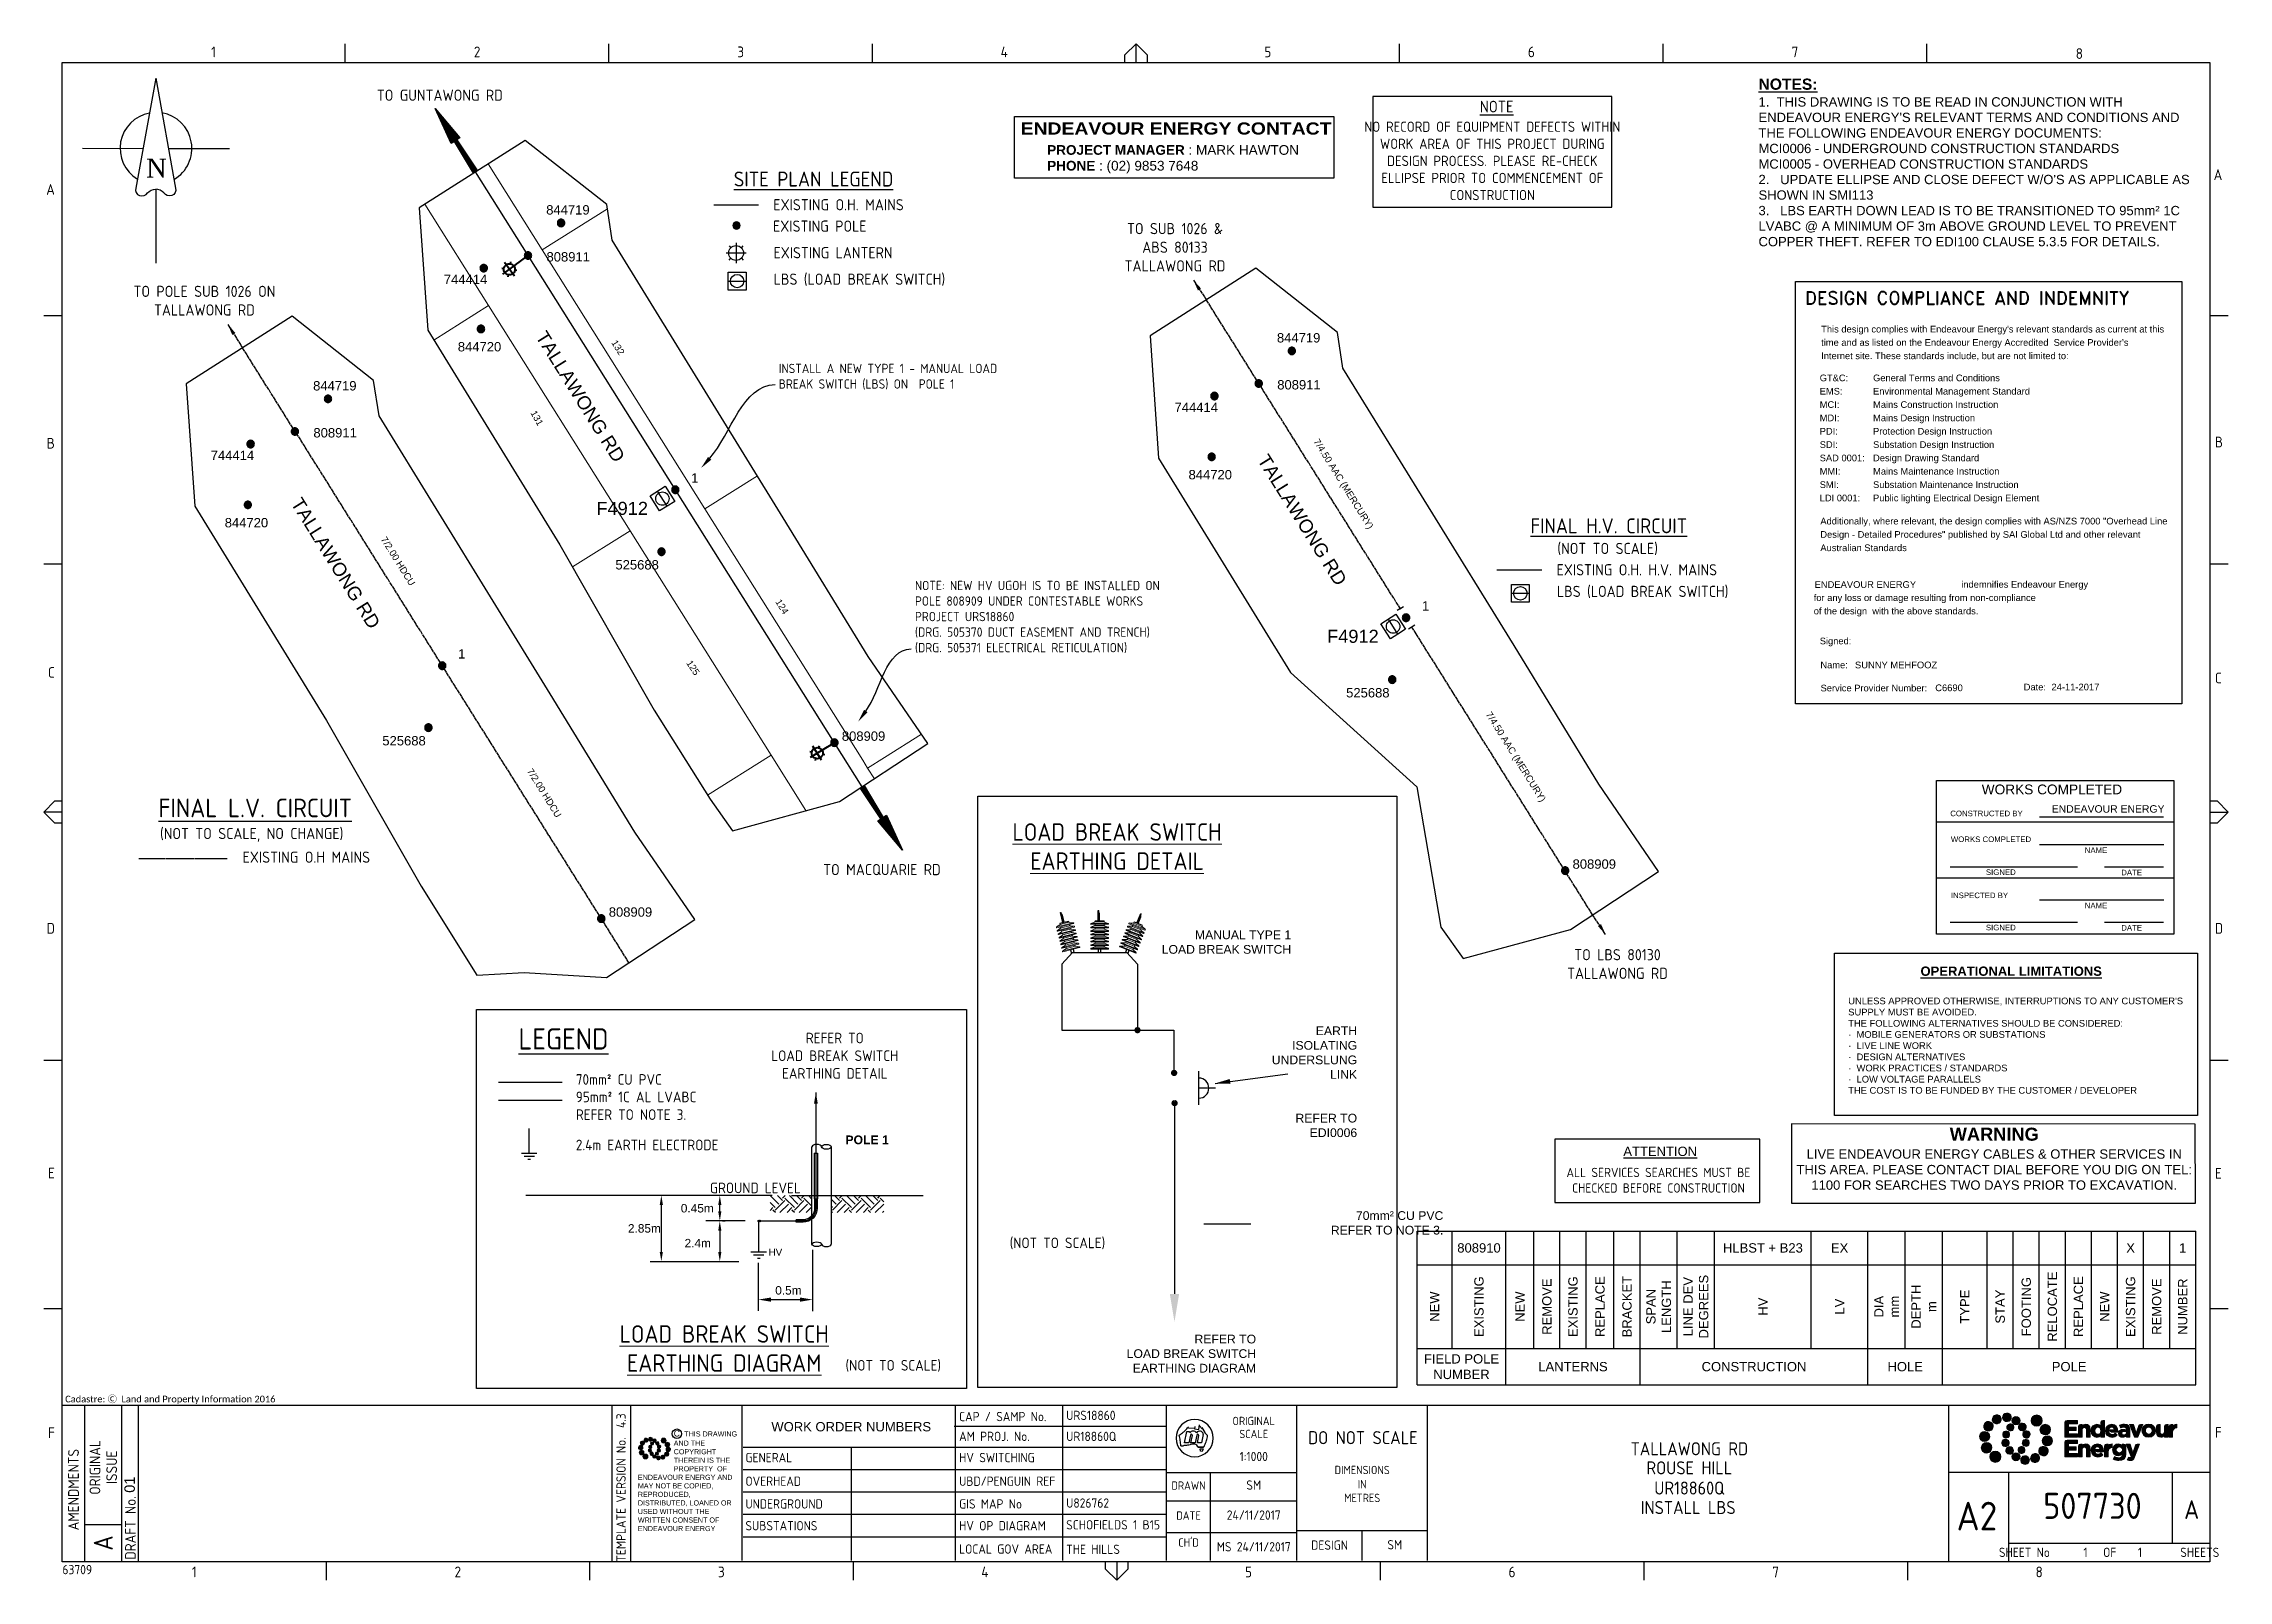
# Paper-space layout 'A2' of a CAD drawing. Header units: metres, sheet in millimetres. Extents: x -21 to 565, y 0 to 412.
# The model-space entities are those that its viewports show. They can reach past a viewport. Long polylines and large blocks are cut down to what shows.
import ezdxf
from ezdxf import colors
from ezdxf.entities.mleader import LeaderData, LeaderLine
from ezdxf.enums import TextEntityAlignment as Align
from ezdxf.math import Vec2, Vec3

# ---------------------------------------------------------------- set-up
doc = ezdxf.new("R2010")
doc.units = ezdxf.units.M
doc.linetypes.add('Cable Exist OH', pattern=[1, 1, 0])
doc.layers.get('0').update_dxf_attribs({"color": 6})
doc.layers.add('Cadastre Land Parcels_SP_EXT', color=9, linetype='Continuous', lineweight=5)
doc.layers.add('Cadastre Roads_SP_EXT', color=9, linetype='Continuous', lineweight=5)
for name, color, linetype in [('Equip_SP_HV_NEW', 2, 'Continuous'), ('Equip_SP_SL_EXT', 7, 'Continuous'), ('Mains_HV_EXT', 7, 'Continuous'), ('Mains_HV_NEW', 2, 'Continuous'), ('Mains_LV_EXT', 7, 'Continuous'), ('Notes', 7, 'Continuous'), ('OH_Details_SP_MISC', 7, 'Continuous'), ('SupportsOH_SP_TR_HV_LV_SL_EXT', 7, 'Continuous'), ('SupportsUG_SP_EXT', 7, 'Continuous')]:
    doc.layers.add(name, color=color, linetype=linetype)
doc.layers.add('Viewports', color=6, linetype='Continuous', plot=False)
doc.styles.add('ARIAL', font='arial.ttf', dxfattribs={"height": 2})
doc.styles.add('Arial Black', font='')
doc.styles.add('Elec', font='romand__.ttf')
doc.styles.add('iecARIAL', font='arial.ttf', dxfattribs={"height": 2})
doc.styles.add('iecISOCP', font='isocp.shx')
doc.styles.add('iecNAME', font='times.ttf')
doc.styles.add('IECSYMBOL1', font='isocp.shx')
doc.styles.add('ieISOCP', font='isocp.shx')
doc.styles.add('POLE_LABEL', font='arial.ttf')
doc.styles.add('RoadName', font='arial.ttf', dxfattribs={"height": 2.5})
doc.styles.get("Standard").update_dxf_attribs({"font": 'arial.ttf'})
doc.styles.add('SUB_LABEL', font='arial.ttf')
doc.styles.get('Arial Black').set_extended_font_data('Arial Black')
doc.linetypes.add('Cable E UG', pattern='A,6,-0.5,["E",Standard,S=1.7,R=0,X=0.5,Y=-1],-2.9', length=9.4)
doc.linetypes.add('IECLCABS1', pattern='A,7,-0.5,["/",Standard,S=1.5,R=0,X=0.2,Y=-0.7],-1.8', length=9.3)
doc.dimstyles.new('GISCAD Dim Style', dxfattribs={"dimtxt": 2.5, "dimasz": 3, "dimexe": 1.25, "dimexo": 0.625, "dimtad": 1, "dimtoh": 1, "dimdec": 1, "dimtxsty": 'ARIAL', "dimcen": 2.5, "dimadec": 0, "dimazin": 0, "dimtfac": 1, "dimtdec": 1, "dimtmove": 0, "dimatfit": 3, "dimfxl": 1.25, "dimarcsym": 0})
doc.dimstyles.new('ISO-25', dxfattribs={"dimtxt": 2.5, "dimasz": 2.5, "dimexe": 1.25, "dimexo": 0.625, "dimtad": 1, "dimtxsty": 'Standard', "dimcen": 2.5, "dimadec": 0, "dimazin": 0, "dimtfac": 1, "dimtmove": 0, "dimatfit": 3, "dimfxl": 1, "dimarcsym": 0})

psp = doc.layouts.new('A2')

# ---------------------------------------------------------------- texts
at = {"layer": 'Notes'}
for p in [(304.64, 300.71), (45.18, 289.1)]:
    psp.add_text('TALLAWONG RD', height=3.6, rotation=301.97745, dxfattribs=at).set_placement(p)
at = {"layer": 'Notes', "color": 7, "lineweight": 0, "style": 'IECSYMBOL1'}
for s, p in [('(NOT TO SCALE)', (385.28, 275.45)), ('(NOT TO SCALE, NO CHANGE)', (10.19, 198.94))]:
    psp.add_text(s, height=3, dxfattribs=at).set_placement(p)
at = {"layer": 'Notes'}
for s, insert, char_height, width, attachment_point, style in [("{\\fArial|b1|i0|c0|p34;\\LNOTES:\\P\\fArial|b0|i0|c0|p34;\\H0.8333x;\\l1.  THIS DRAWING IS TO BE READ IN CONJUNCTION WITH ENDEAVOUR ENERGY'S RELEVANT TERMS AND CONDITIONS AND THE FOLLOWING ENDEAVOUR ENERGY DOCUMENTS:\\PMCI0006 - UNDERGROUND CONSTRUCTION STANDARDS\\PMCI0005 - OVERHEAD CONSTRUCTION STANDARDS\\P2.   UPDATE ELLIPSE AND CLOSE DEFECT W/O'S AS APPLICABLE AS SHOWN IN SMI113\\P3.   LBS EARTH DOWN LEAD IS TO BE TRANSITIONED TO 95mm² 1C LVABC @ A MINIMUM OF 3m ABOVE GROUND LEVEL TO PREVENT COPPER THEFT. REFER TO EDI100 CLAUSE 5.3.5 FOR DETAILS.}", (439.28, 403.06), 3, 117.1902, 1, 'iecISOCP'), ('{\\L\\C2;NOTE}', (368.99, 397.11), 3.125, 20.8309, 2, 'iecISOCP'), ('NO RECORD OF EQUIPMENT DEFECTS WITHIN WORK AREA OF THIS PROJECT DURING DESIGN PROCESS. PLEASE RE-CHECK ELLIPSE PRIOR TO COMMENCEMENT OF CONSTRUCTION', (367.82, 380.97), 2.75, 69.7251, 5, 'iecISOCP'), ('{\\fArial|b0|i0|c0|p34;\\P\\fArial|b1|i0|c0|p34;           PROJECT MANAGER\\fArial|b0|i0|c0|p34; : MARK HAWTON}', (237.24, 389.54), 2.6, 112.19, 1, 'IECSYMBOL1'), ('{\\fArial|b0|i0|c0|p34;\\P\\fArial|b1|i0|c0|p34;           PHONE\\fArial|b0|i0|c0|p34; : (02) 9853 7648}', (237.24, 385.31), 2.6, 112.19, 1, 'IECSYMBOL1'), ('EXISTING O.H. MAINS', (174.83, 369.2), 3, 42.4, 4, 'iecISOCP'), ('EXISTING POLE', (174.75, 363.46), 3, 42.4, 4, 'iecISOCP'), ('EXISTING LANTERN', (174.87, 356.32), 3, 42.4, 4, 'iecISOCP'), ('LBS (LOAD BREAK SWITCH)', (174.92, 349.07), 3, 51.1545, 4, 'iecISOCP'), ('EXISTING O.H. H.V. MAINS', (385.08, 271.22), 3, 48.4812, 4, 'iecISOCP'), ('LBS (LOAD BREAK SWITCH)', (385.17, 265.28), 3, 51.1545, 4, 'iecISOCP'), ('{\\LLEGEND}', (118.5, 148.16), 5.695, 35.3053, 2, 'ieISOCP'), ('REFER TO\\PLOAD BREAK SWITCH EARTHING DETAIL', (191.33, 146.97), 2.8477, 36.71, 2, 'ieISOCP'), ('70mm² CU PVC', (121.81, 135.85), 2.8477, 31.3069, 1, 'ieISOCP'), ('95mm² 1C AL LVABC\\PREFER TO NOTE 3.', (121.81, 131.16), 2.8477, 40.2676, 1, 'ieISOCP'), ('2.4m EARTH ELECTRODE', (121.81, 118.27), 2.8477, 40.539, 1, 'ieISOCP'), ('{\\fArial|b1|i0|c0|p34;POLE 1}', (200, 119.39), 2.3438, 30.2197, 2, 'SUB_LABEL'), ('GROUND LEVEL', (182.19, 106.74), 2.8477, 30.7768, 3, 'ieISOCP'), ('HV', (173.54, 89.01), 1.898, 3.6274, 1, 'RoadName'), ('(NOT TO SCALE)', (251.09, 91.99), 2.8477, 30.2197, 2, 'ieISOCP'), ('(NOT TO SCALE)', (207.02, 59.13), 2.8477, 30.2197, 2, 'ieISOCP')]:
    psp.add_mtext(s, dxfattribs=dict(at, insert=insert, char_height=char_height, width=width, attachment_point=attachment_point, style=style))
at = {"layer": 'Notes', "linetype": 'ByBlock', "insert": (282.93, 389.64), "char_height": 3.25, "attachment_point": 5, "style": 'Arial Black'}
psp.add_mtext('ENDEAVOUR ENERGY CONTACT', dxfattribs=at)
at = {"layer": 'Notes', "attachment_point": 5}
for s, insert, char_height, style in [('{\\LSITE PLAN LEGEND}', (185.62, 376.09), 4, 'iecISOCP'), ('{\\LFINAL H.V. CIRCUIT}', (399.1, 283.01), 4, 'iecISOCP'), ('{\\LFINAL L.V. CIRCUIT}', (35.74, 207.29), 5, 'iecISOCP'), ('0.45m', (154.41, 99.85), 2.278, 'ARIAL'), ('2.85m', (140.22, 94.44), 2.278, 'ARIAL'), ('2.4m', (154.53, 90.49), 2.278, 'ARIAL'), ('0.5m', (178.87, 77.81), 2.278, 'ARIAL')]:
    psp.add_mtext(s, dxfattribs=dict(at, insert=insert, char_height=char_height, style=style))
at = {"layer": 'Notes', "linetype": 'Continuous', "char_height": 3, "attachment_point": 5, "style": 'iecISOCP'}
for s, insert, width in [('TO SUB 1026 & ABS 80133 TALLAWONG RD  ', (282.65, 357.79), 33.0449), ('TO POLE SUB 1026 ON TALLAWONG RD  ', (22.11, 343.45), 40.6342), ('TO LBS 80130 TALLAWONG RD  ', (401.42, 165.41), 33.0449)]:
    psp.add_mtext(s, dxfattribs=dict(at, insert=insert, width=width))
at = {"layer": 'Notes', "color": 7, "linetype": 'Continuous', "lineweight": 0, "char_height": 4.6875, "width": 72.6562, "attachment_point": 5, "style": 'iecISOCP'}
for s, insert in [('{\\L\\C1;LOAD BREAK SWITCH EARTHING DETAIL}', (267.1, 196.93)), ('{\\L\\C1;LOAD BREAK SWITCH EARTHING DIAGRAM}', (161.65, 62.2))]:
    psp.add_mtext(s, dxfattribs=dict(at, insert=insert))
at = {"layer": 'Notes', "color": 0, "linetype": 'ByBlock', "insert": (32.37, 205.59), "char_height": 3.5, "width": 68.314, "attachment_point": 1, "style": 'iecISOCP'}
psp.add_mtext('{\\fArial|b1|i0|c0|p34;\\L\\P\\fArial|b0|i0|c0|p34;\\H0.7143x;\\l\\C7;\\P\\Fisocp|c0;\\H1.2x;EXISTING O.H MAINS}', dxfattribs=at)
at = {"layer": 'Notes', "char_height": 2.3438, "attachment_point": 3}
for s, insert, width in [('MANUAL TYPE 1\\PLOAD BREAK SWITCH', (313.83, 174.42), 35.0311), ('EARTH ISOLATING UNDERSLUNG LINK\\P\\P\\PREFER TO EDI0006', (331.54, 148.66), 26.5202), ('70mm² CU PVC\\PREFER TO NOTE 3.', (354.68, 99.06), 46.4853), ('REFER TO \\PLOAD BREAK SWITCH  \\PEARTHING DIAGRAM', (304.42, 65.92), 40.1142)]:
    psp.add_mtext(s, dxfattribs=dict(at, insert=insert, width=width))

msp = doc.modelspace()

# ---------------------------------------------------------------- texts
at = {"layer": 'Cadastre Land Parcels_SP_EXT'}
for s, rotation, p in [('132', 302.0047, (304957.14, 6270791.82)), ('131', 299.21443, (304935.46, 6270772.98)), ('124', 302.04111, (305001.17, 6270722.27)), ('125', 303.56295, (304977.25, 6270705.83)), ('114', 301.96497, (305039.48, 6270661.76))]:
    msp.add_text(s, height=1.8, rotation=rotation, dxfattribs=at).set_placement(p)
at = {"layer": 'Cadastre Roads_SP_EXT'}
msp.add_text('TALLAWONG RD', height=3.6, rotation=301.97745, dxfattribs=at).set_placement((304936.74, 6270793.45))
at = {"layer": 'Mains_HV_EXT'}
for p in [(304949.48, 6270799.65), (304995.73, 6270726.41)]:
    msp.add_text('7/4.50 AAC (MERCURY)', height=1.8, rotation=301.96467, dxfattribs=at).set_placement(p)
at = {"layer": 'Mains_LV_EXT'}
for p in [(304957.83, 6270786.27), (304997.06, 6270724.05)]:
    msp.add_text('7/2.00 HDCU', height=1.8, rotation=301.96467, dxfattribs=at).set_placement(p)

# ---------------------------------------------------------------- blocks, each defined once
blk = doc.blocks.new('NorthPnt 11(NP11)')
for p, q in [((-19.7, 0.02), (-3.49, 0)), ((3.32, 0), (19.7, -0.02)), ((-0.08, -10.94), (-0.08, -30.8))]:
    blk.add_line(p, q)
for points in [[(-0.08, 18.81), (-5.43, -10.68, 0.877048), (-2.29, -11.9, -0.1543), (-0.08, -10.94, 0.090511)], [(-0.08, 18.81), (5.26, -10.68, -0.877048), (2.13, -11.9, 0.1543), (-0.08, -10.94, -0.090511)]]:
    blk.add_lwpolyline(points, format="xyb")
for start, end in [(100.5988, 238.86433), (300.09942, 80.43745)]:
    blk.add_arc((0, 0), 9.64, start, end)
at = {"color": 7, "style": 'iecNAME'}
blk.add_text('N', height=5.02, dxfattribs=at).set_placement((-2.62, -7.82))
blk = doc.blocks.new('Note_Attention')
at = {"layer": 'Notes', "color": 7}
blk.add_lwpolyline([(0, 0), (55, 0), (55, 17), (0, 17)], close=True, dxfattribs=at)
at = {"layer": 'Notes', "color": 7, "char_height": 2.5, "style": 'iecISOCP'}
for s, insert, width, attachment_point in [('{\\fArial|b0|i0|c0|p34;\\LATTENTION}', (28.29, 15), 20.8, 2), ('ALL SERVICES SEARCHES MUST BE CHECKED BEFORE CONSTRUCTION', (27.82, 6), 53, 5)]:
    blk.add_mtext(s, dxfattribs=dict(at, insert=insert, width=width, attachment_point=attachment_point))
blk = doc.blocks.new('Note_Warning')
at = {"layer": 'Notes', "color": 0, "linetype": 'Continuous'}
blk.add_lwpolyline([(0, 0), (108.42, -0.04), (108.37, 21.2), (0.02, 21.22)], close=True, dxfattribs=at)
at = {"layer": 'Notes', "color": 0, "linetype": 'Continuous', "insert": (54.44, 20.23), "char_height": 3.5, "width": 105.9, "attachment_point": 2, "style": 'iecISOCP'}
blk.add_mtext('{\\fArial|b1|i0|c0|p34;WARNING\\P\\fArial|b0|i0|c0|p34;\\H0.7143x;LIVE ENDEAVOUR ENERGY CABLES & OTHER SERVICES IN THIS AREA. PLEASE CONTACT DIAL BEFORE YOU DIG ON TEL: 1100 FOR SEARCHES TWO DAYS PRIOR TO EXCAVATION.}', dxfattribs=at)
blk = doc.blocks.new('Note_Operational Limitations')
at = {"layer": 'Notes', "linetype": 'Continuous', "lineweight": -3}
blk.add_lwpolyline([(0, 43.53), (97.49, 43.53), (97.49, 0), (0, 0)], close=True, dxfattribs=at)
at = {"layer": 'Notes', "linetype": 'Continuous', "lineweight": -3, "insert": (3.7, 39.97), "char_height": 2.50005, "width": 90.8, "attachment_point": 1}
blk.add_mtext("{\\fArial|b1|i0|c0|p34;                 \\C7;   \\LOPERATIONAL LIMITATIONS\\P\\P\\fArial|b0|i0|c0|p34;\\H0.72x;\\lUNLESS APPROVED OTHERWISE, INTERRUPTIONS TO ANY CUSTOMER'S SUPPLY MUST BE AVOIDED.\\PTHE FOLLOWING ALTERNATIVES SHOULD BE CONSIDERED:\\P·  MOBILE GENERATORS OR SUBSTATIONS\\P·  LIVE LINE WORK\\P·  DESIGN ALTERNATIVES\\P·  WORK PRACTICES / STANDARDS\\P·  LOW VOLTAGE PARALLELS\\PTHE COST IS TO BE FUNDED BY THE CUSTOMER / DEVELOPER}", dxfattribs=at)
blk = doc.blocks.new('A$C30A46249')
at = {"color": 7, "lineweight": -3, "insert": (6.92, 4.97), "char_height": 1.79, "attachment_point": 7, "line_spacing_factor": 1.2}
blk.add_mtext('{\\fCalibri|b0|i0|c0|p34;\\C256;Cadastre: \\fMS Gothic|b0|i0|c128|p49;\\C250;\\c2236962;Ⓒ\\fMS Gothic|b0|i0|c0|p49; \\fCalibri|b0|i0|c0|p34;\\C256;Land and Property Information 2016}', dxfattribs=at)
blk = doc.blocks.new('EE_LOGO_SMALL')
at = {"layer": 'Notes'}
h = blk.add_hatch(color=256, dxfattribs=at)
edge = h.paths.add_edge_path()
edge.add_spline(control_points=[(-8.4, 2), (-9.2, 2), (-9.8, 1.4), (-9.8, 0.7), (-9.9, -0.1), (-9.3, -0.7), (-8.6, -0.8), (-7.8, -0.8), (-7.2, -0.2), (-7.1, 0.5), (-7.1, 1.3), (-7.7, 1.9), (-8.4, 2)], knot_values=[0, 0, 0, 0, 1, 1, 1, 2, 2, 2, 3, 3, 3, 4, 4, 4, 4], degree=3, periodic=0)
h = blk.add_hatch(color=256, dxfattribs=at)
edge = h.paths.add_edge_path()
edge.add_spline(control_points=[(-6.8, 4.5), (-7.4, 4.8), (-8.2, 4.6), (-8.6, 4), (-8.9, 3.4), (-8.7, 2.6), (-8.1, 2.2), (-7.5, 1.9), (-6.7, 2.1), (-6.3, 2.7), (-6, 3.3), (-6.2, 4.1), (-6.8, 4.5)], knot_values=[0, 0, 0, 0, 1, 1, 1, 2, 2, 2, 3, 3, 3, 4, 4, 4, 4], degree=3, periodic=0)
h = blk.add_hatch(color=256, dxfattribs=at)
edge = h.paths.add_edge_path()
edge.add_spline(control_points=[(-4.2, 5.9), (-4.6, 6.5), (-5.3, 6.6), (-5.9, 6.3), (-6.4, 5.9), (-6.6, 5.1), (-6.2, 4.6), (-5.9, 4), (-5.1, 3.8), (-4.6, 4.2), (-4, 4.6), (-3.8, 5.3), (-4.2, 5.9)], knot_values=[0, 0, 0, 0, 1, 1, 1, 2, 2, 2, 3, 3, 3, 4, 4, 4, 4], degree=3, periodic=0)
h = blk.add_hatch(color=256, dxfattribs=at)
edge = h.paths.add_edge_path()
edge.add_spline(control_points=[(-1.3, 5.9), (-1.4, 6.5), (-2, 7), (-2.6, 6.9), (-3.3, 6.9), (-3.7, 6.3), (-3.7, 5.6), (-3.6, 5), (-3, 4.5), (-2.4, 4.6), (-1.7, 4.7), (-1.3, 5.2), (-1.3, 5.9)], knot_values=[0, 0, 0, 0, 1, 1, 1, 2, 2, 2, 3, 3, 3, 4, 4, 4, 4], degree=3, periodic=0)
h = blk.add_hatch(color=256, dxfattribs=at)
edge = h.paths.add_edge_path()
edge.add_spline(control_points=[(-2.5, 2.1), (-3, 2.2), (-3.5, 1.9), (-3.6, 1.3), (-3.7, 0.8), (-3.4, 0.3), (-2.9, 0.2), (-2.4, 0.1), (-1.9, 0.4), (-1.8, 0.9), (-1.7, 1.5), (-2, 2), (-2.5, 2.1)], knot_values=[0, 0, 0, 0, 1, 1, 1, 2, 2, 2, 3, 3, 3, 4, 4, 4, 4], degree=3, periodic=0)
h = blk.add_hatch(color=256, dxfattribs=at)
edge = h.paths.add_edge_path()
edge.add_spline(control_points=[(1, 4.9), (1, 4.3), (0.5, 3.8), (-0.1, 3.8), (-0.7, 3.8), (-1.2, 4.3), (-1.2, 4.9), (-1.2, 5.5), (-0.7, 6), (-0.1, 6), (0.5, 6), (1, 5.5), (1, 4.9)], knot_values=[0, 0, 0, 0, 1, 1, 1, 2, 2, 2, 3, 3, 3, 4, 4, 4, 4], degree=3, periodic=0)
edge = h.paths.add_edge_path()
edge.add_spline(control_points=[(-1.4, 4), (-1.9, 4.1), (-2.4, 3.8), (-2.5, 3.3), (-2.6, 2.7), (-2.3, 2.2), (-1.8, 2.1), (-1.3, 2), (-0.7, 2.3), (-0.6, 2.9), (-0.5, 3.4), (-0.9, 3.9), (-1.4, 4)], knot_values=[0, 0, 0, 0, 1, 1, 1, 2, 2, 2, 3, 3, 3, 4, 4, 4, 4], degree=3, periodic=0)
h = blk.add_hatch(color=256, dxfattribs=at)
edge = h.paths.add_edge_path()
edge.add_spline(control_points=[(2.3, 2.4), (2.8, 2.8), (2.8, 3.4), (2.4, 3.9), (2, 4.3), (1.4, 4.3), (0.9, 3.9), (0.5, 3.6), (0.5, 2.9), (0.9, 2.5), (1.2, 2), (1.9, 2), (2.3, 2.4)], knot_values=[0, 0, 0, 0, 1, 1, 1, 2, 2, 2, 3, 3, 3, 4, 4, 4, 4], degree=3, periodic=0)
edge = h.paths.add_edge_path()
edge.add_spline(control_points=[(1, 4.9), (1, 4.3), (0.5, 3.8), (-0.1, 3.8), (-0.7, 3.8), (-1.2, 4.3), (-1.2, 4.9), (-1.2, 5.5), (-0.7, 6), (-0.1, 6), (0.5, 6), (1, 5.5), (1, 4.9)], knot_values=[0, 0, 0, 0, 1, 1, 1, 2, 2, 2, 3, 3, 3, 4, 4, 4, 4], degree=3, periodic=0)
h = blk.add_hatch(color=256, dxfattribs=at)
edge = h.paths.add_edge_path()
edge.add_spline(control_points=[(1, 4.9), (1, 4.3), (0.5, 3.8), (-0.1, 3.8), (-0.7, 3.8), (-1.2, 4.3), (-1.2, 4.9), (-1.2, 5.5), (-0.7, 6), (-0.1, 6), (0.5, 6), (1, 5.5), (1, 4.9)], knot_values=[0, 0, 0, 0, 1, 1, 1, 2, 2, 2, 3, 3, 3, 4, 4, 4, 4], degree=3, periodic=0)
edge = h.paths.add_edge_path(flags=16)
edge.add_spline(control_points=[(1, 4.9), (1, 4.3), (0.5, 3.8), (-0.1, 3.8), (-0.7, 3.8), (-1.2, 4.3), (-1.2, 4.9), (-1.2, 5.5), (-0.7, 6), (-0.1, 6), (0.5, 6), (1, 5.5), (1, 4.9)], knot_values=[0, 0, 0, 0, 1, 1, 1, 2, 2, 2, 3, 3, 3, 4, 4, 4, 4], degree=3, periodic=0)
h = blk.add_hatch(color=256, dxfattribs=at)
edge = h.paths.add_edge_path()
edge.add_spline(control_points=[(3, 0.2), (3.5, 0.3), (3.8, 0.9), (3.7, 1.4), (3.6, 1.9), (3, 2.3), (2.5, 2.1), (1.9, 2), (1.6, 1.4), (1.8, 0.9), (1.9, 0.4), (2.5, 0.1), (3, 0.2)], knot_values=[0, 0, 0, 0, 1, 1, 1, 2, 2, 2, 3, 3, 3, 4, 4, 4, 4], degree=3, periodic=0)
h = blk.add_hatch(color=256, dxfattribs=at)
edge = h.paths.add_edge_path()
edge.add_spline(control_points=[(7, 4.9), (7, 4), (6.3, 3.4), (5.5, 3.4), (4.6, 3.4), (4, 4), (4, 4.9), (4, 5.7), (4.6, 6.4), (5.5, 6.4), (6.3, 6.4), (7, 5.7), (7, 4.9)], knot_values=[0, 0, 0, 0, 1, 1, 1, 2, 2, 2, 3, 3, 3, 4, 4, 4, 4], degree=3, periodic=0)
h = blk.add_hatch(color=256, dxfattribs=at)
edge = h.paths.add_edge_path()
edge.add_spline(control_points=[(8.4, 1.1), (9.1, 1.5), (9.4, 2.3), (9.1, 3), (8.8, 3.7), (7.9, 4.1), (7.2, 3.8), (6.5, 3.4), (6.2, 2.6), (6.5, 1.9), (6.8, 1.2), (7.7, 0.8), (8.4, 1.1)], knot_values=[0, 0, 0, 0, 1, 1, 1, 2, 2, 2, 3, 3, 3, 4, 4, 4, 4], degree=3, periodic=0)
h = blk.add_hatch(color=256, dxfattribs=at)
edge = h.paths.add_edge_path()
edge.add_spline(control_points=[(8.3, -1.9), (9, -1.9), (9.7, -1.4), (9.7, -0.6), (9.7, 0.1), (9.2, 0.8), (8.4, 0.8), (7.7, 0.8), (7, 0.3), (7, -0.5), (6.9, -1.2), (7.5, -1.9), (8.3, -1.9)], knot_values=[0, 0, 0, 0, 1, 1, 1, 2, 2, 2, 3, 3, 3, 4, 4, 4, 4], degree=3, periodic=0)
h = blk.add_hatch(color=256, dxfattribs=at)
edge = h.paths.add_edge_path()
edge.add_spline(control_points=[(-8.5, -1.1), (-9.2, -1.4), (-9.6, -2.3), (-9.3, -3), (-8.9, -3.7), (-8.1, -4), (-7.4, -3.7), (-6.7, -3.4), (-6.3, -2.5), (-6.6, -1.8), (-7, -1.1), (-7.8, -0.8), (-8.5, -1.1)], knot_values=[0, 0, 0, 0, 1, 1, 1, 2, 2, 2, 3, 3, 3, 4, 4, 4, 4], degree=3, periodic=0)
h = blk.add_hatch(color=256, dxfattribs=at)
edge = h.paths.add_edge_path()
edge.add_spline(control_points=[(-7.1, -4.8), (-7.1, -4), (-6.5, -3.3), (-5.6, -3.3), (-4.8, -3.3), (-4.1, -4), (-4.1, -4.8), (-4.1, -5.7), (-4.8, -6.3), (-5.6, -6.3), (-6.5, -6.3), (-7.1, -5.7), (-7.1, -4.8)], knot_values=[0, 0, 0, 0, 1, 1, 1, 2, 2, 2, 3, 3, 3, 4, 4, 4, 4], degree=3, periodic=0)
h = blk.add_hatch(color=256, dxfattribs=at)
edge = h.paths.add_edge_path()
edge.add_spline(control_points=[(-3.1, -0.2), (-3.7, -0.3), (-4, -0.8), (-3.8, -1.4), (-3.7, -1.9), (-3.2, -2.2), (-2.6, -2.1), (-2.1, -1.9), (-1.8, -1.4), (-1.9, -0.9), (-2.1, -0.3), (-2.6, 0), (-3.1, -0.2)], knot_values=[0, 0, 0, 0, 1, 1, 1, 2, 2, 2, 3, 3, 3, 4, 4, 4, 4], degree=3, periodic=0)
h = blk.add_hatch(color=256, dxfattribs=at)
edge = h.paths.add_edge_path()
edge.add_spline(control_points=[(-2.5, -2.3), (-2.9, -2.7), (-3, -3.4), (-2.6, -3.8), (-2.2, -4.2), (-1.5, -4.3), (-1.1, -3.9), (-0.7, -3.5), (-0.6, -2.8), (-1, -2.4), (-1.4, -2), (-2, -1.9), (-2.5, -2.3)], knot_values=[0, 0, 0, 0, 1, 1, 1, 2, 2, 2, 3, 3, 3, 4, 4, 4, 4], degree=3, periodic=0)
h = blk.add_hatch(color=256, dxfattribs=at)
edge = h.paths.add_edge_path()
edge.add_spline(control_points=[(-1.2, -4.8), (-1.2, -4.2), (-0.7, -3.7), (-0.1, -3.7), (0.5, -3.7), (1, -4.2), (1, -4.8), (1, -5.4), (0.5, -5.9), (-0.1, -5.9), (-0.7, -5.9), (-1.2, -5.4), (-1.2, -4.8)], knot_values=[0, 0, 0, 0, 1, 1, 1, 2, 2, 2, 3, 3, 3, 4, 4, 4, 4], degree=3, periodic=0)
h = blk.add_hatch(color=256, dxfattribs=at)
edge = h.paths.add_edge_path()
edge.add_spline(control_points=[(1.2, -3.9), (1.7, -4.1), (2.2, -3.7), (2.3, -3.2), (2.5, -2.7), (2.1, -2.2), (1.6, -2.1), (1.1, -2), (0.6, -2.3), (0.5, -2.8), (0.4, -3.3), (0.7, -3.8), (1.2, -3.9)], knot_values=[0, 0, 0, 0, 1, 1, 1, 2, 2, 2, 3, 3, 3, 4, 4, 4, 4], degree=3, periodic=0)
h = blk.add_hatch(color=256, dxfattribs=at)
edge = h.paths.add_edge_path()
edge.add_spline(control_points=[(1.2, -5.8), (1.3, -6.5), (1.8, -6.9), (2.5, -6.9), (3.1, -6.8), (3.6, -6.2), (3.5, -5.6), (3.4, -5), (2.9, -4.5), (2.2, -4.6), (1.6, -4.6), (1.1, -5.2), (1.2, -5.8)], knot_values=[0, 0, 0, 0, 1, 1, 1, 2, 2, 2, 3, 3, 3, 4, 4, 4, 4], degree=3, periodic=0)
h = blk.add_hatch(color=256, dxfattribs=at)
edge = h.paths.add_edge_path()
edge.add_spline(control_points=[(2.4, -2), (2.9, -2.1), (3.4, -1.8), (3.5, -1.3), (3.6, -0.8), (3.3, -0.3), (2.8, -0.2), (2.2, -0.1), (1.7, -0.4), (1.6, -0.9), (1.5, -1.4), (1.8, -1.9), (2.4, -2)], knot_values=[0, 0, 0, 0, 1, 1, 1, 2, 2, 2, 3, 3, 3, 4, 4, 4, 4], degree=3, periodic=0)
h = blk.add_hatch(color=256, dxfattribs=at)
edge = h.paths.add_edge_path()
edge.add_spline(control_points=[(4, -5.8), (4.4, -6.4), (5.2, -6.6), (5.7, -6.2), (6.3, -5.8), (6.5, -5.1), (6.1, -4.5), (5.7, -4), (5, -3.8), (4.4, -4.2), (3.8, -4.5), (3.7, -5.3), (4, -5.8)], knot_values=[0, 0, 0, 0, 1, 1, 1, 2, 2, 2, 3, 3, 3, 4, 4, 4, 4], degree=3, periodic=0)
h = blk.add_hatch(color=256, dxfattribs=at)
edge = h.paths.add_edge_path()
edge.add_spline(control_points=[(6.7, -4.4), (7.3, -4.8), (8.1, -4.6), (8.4, -4), (8.8, -3.3), (8.6, -2.6), (8, -2.2), (7.3, -1.8), (6.6, -2.1), (6.2, -2.7), (5.8, -3.3), (6, -4.1), (6.7, -4.4)], knot_values=[0, 0, 0, 0, 1, 1, 1, 2, 2, 2, 3, 3, 3, 4, 4, 4, 4], degree=3, periodic=0)
at = {"layer": 'Notes', "lineweight": 0}
for points in [[(1.8, 2.1), (1.8, 2.1)], [(-2, -2.1), (-2, -2.1)]]:
    blk.add_lwpolyline(points, dxfattribs=at)
for points in [[(-8.4, 2), (-9.2, 2), (-9.8, 1.4), (-9.8, 0.7), (-9.9, -0.1), (-9.3, -0.7), (-8.6, -0.8), (-7.8, -0.8), (-7.2, -0.2), (-7.1, 0.5), (-7.1, 1.3), (-7.7, 1.9), (-8.4, 2)], [(-6.8, 4.5), (-7.4, 4.8), (-8.2, 4.6), (-8.6, 4), (-8.9, 3.4), (-8.7, 2.6), (-8.1, 2.2), (-7.5, 1.9), (-6.7, 2.1), (-6.3, 2.7), (-6, 3.3), (-6.2, 4.1), (-6.8, 4.5)], [(-4.2, 5.9), (-4.6, 6.5), (-5.3, 6.6), (-5.9, 6.3), (-6.4, 5.9), (-6.6, 5.1), (-6.2, 4.6), (-5.9, 4), (-5.1, 3.8), (-4.6, 4.2), (-4, 4.6), (-3.8, 5.3), (-4.2, 5.9)], [(-1.3, 5.9), (-1.4, 6.5), (-2, 7), (-2.6, 6.9), (-3.3, 6.9), (-3.7, 6.3), (-3.7, 5.6), (-3.6, 5), (-3, 4.5), (-2.4, 4.6), (-1.7, 4.7), (-1.3, 5.2), (-1.3, 5.9)], [(-2.5, 2.1), (-3, 2.2), (-3.5, 1.9), (-3.6, 1.3), (-3.7, 0.8), (-3.4, 0.3), (-2.9, 0.2), (-2.4, 0.1), (-1.9, 0.4), (-1.8, 0.9), (-1.7, 1.5), (-2, 2), (-2.5, 2.1)], [(-1.4, 4), (-1.9, 4.1), (-2.4, 3.8), (-2.5, 3.3), (-2.6, 2.7), (-2.3, 2.2), (-1.8, 2.1), (-1.3, 2), (-0.7, 2.3), (-0.6, 2.9), (-0.5, 3.4), (-0.9, 3.9), (-1.4, 4)], [(1, 4.9), (1, 4.3), (0.5, 3.8), (-0.1, 3.8), (-0.7, 3.8), (-1.2, 4.3), (-1.2, 4.9), (-1.2, 5.5), (-0.7, 6), (-0.1, 6), (0.5, 6), (1, 5.5), (1, 4.9)], [(1, 4.9), (1, 4.3), (0.5, 3.8), (-0.1, 3.8), (-0.7, 3.8), (-1.2, 4.3), (-1.2, 4.9), (-1.2, 5.5), (-0.7, 6), (-0.1, 6), (0.5, 6), (1, 5.5), (1, 4.9)], [(2.3, 2.4), (2.8, 2.8), (2.8, 3.4), (2.4, 3.9), (2, 4.3), (1.4, 4.3), (0.9, 3.9), (0.5, 3.6), (0.5, 2.9), (0.9, 2.5), (1.2, 2), (1.9, 2), (2.3, 2.4)], [(3, 0.2), (3.5, 0.3), (3.8, 0.9), (3.7, 1.4), (3.6, 1.9), (3, 2.3), (2.5, 2.1), (1.9, 2), (1.6, 1.4), (1.8, 0.9), (1.9, 0.4), (2.5, 0.1), (3, 0.2)], [(7, 4.9), (7, 4), (6.3, 3.4), (5.5, 3.4), (4.6, 3.4), (4, 4), (4, 4.9), (4, 5.7), (4.6, 6.4), (5.5, 6.4), (6.3, 6.4), (7, 5.7), (7, 4.9)], [(8.4, 1.1), (9.1, 1.5), (9.4, 2.3), (9.1, 3), (8.8, 3.7), (7.9, 4.1), (7.2, 3.8), (6.5, 3.4), (6.2, 2.6), (6.5, 1.9), (6.8, 1.2), (7.7, 0.8), (8.4, 1.1)], [(8.3, -1.9), (9, -1.9), (9.7, -1.4), (9.7, -0.6), (9.7, 0.1), (9.2, 0.8), (8.4, 0.8), (7.7, 0.8), (7, 0.3), (7, -0.5), (6.9, -1.2), (7.5, -1.9), (8.3, -1.9)], [(-8.5, -1.1), (-9.2, -1.4), (-9.6, -2.3), (-9.3, -3), (-8.9, -3.7), (-8.1, -4), (-7.4, -3.7), (-6.7, -3.4), (-6.3, -2.5), (-6.6, -1.8), (-7, -1.1), (-7.8, -0.8), (-8.5, -1.1)], [(-7.1, -4.8), (-7.1, -4), (-6.5, -3.3), (-5.6, -3.3), (-4.8, -3.3), (-4.1, -4), (-4.1, -4.8), (-4.1, -5.7), (-4.8, -6.3), (-5.6, -6.3), (-6.5, -6.3), (-7.1, -5.7), (-7.1, -4.8)], [(-3.1, -0.2), (-3.7, -0.3), (-4, -0.8), (-3.8, -1.4), (-3.7, -1.9), (-3.2, -2.2), (-2.6, -2.1), (-2.1, -1.9), (-1.8, -1.4), (-1.9, -0.9), (-2.1, -0.3), (-2.6, 0), (-3.1, -0.2)], [(-2.5, -2.3), (-2.9, -2.7), (-3, -3.4), (-2.6, -3.8), (-2.2, -4.2), (-1.5, -4.3), (-1.1, -3.9), (-0.7, -3.5), (-0.6, -2.8), (-1, -2.4), (-1.4, -2), (-2, -1.9), (-2.5, -2.3)], [(-1.2, -4.8), (-1.2, -4.2), (-0.7, -3.7), (-0.1, -3.7), (0.5, -3.7), (1, -4.2), (1, -4.8), (1, -5.4), (0.5, -5.9), (-0.1, -5.9), (-0.7, -5.9), (-1.2, -5.4), (-1.2, -4.8)], [(1.2, -3.9), (1.7, -4.1), (2.2, -3.7), (2.3, -3.2), (2.5, -2.7), (2.1, -2.2), (1.6, -2.1), (1.1, -2), (0.6, -2.3), (0.5, -2.8), (0.4, -3.3), (0.7, -3.8), (1.2, -3.9)], [(1.2, -5.8), (1.3, -6.5), (1.8, -6.9), (2.5, -6.9), (3.1, -6.8), (3.6, -6.2), (3.5, -5.6), (3.4, -5), (2.9, -4.5), (2.2, -4.6), (1.6, -4.6), (1.1, -5.2), (1.2, -5.8)], [(2.4, -2), (2.9, -2.1), (3.4, -1.8), (3.5, -1.3), (3.6, -0.8), (3.3, -0.3), (2.8, -0.2), (2.2, -0.1), (1.7, -0.4), (1.6, -0.9), (1.5, -1.4), (1.8, -1.9), (2.4, -2)], [(4, -5.8), (4.4, -6.4), (5.2, -6.6), (5.7, -6.2), (6.3, -5.8), (6.5, -5.1), (6.1, -4.5), (5.7, -4), (5, -3.8), (4.4, -4.2), (3.8, -4.5), (3.7, -5.3), (4, -5.8)], [(6.7, -4.4), (7.3, -4.8), (8.1, -4.6), (8.4, -4), (8.8, -3.3), (8.6, -2.6), (8, -2.2), (7.3, -1.8), (6.6, -2.1), (6.2, -2.7), (5.8, -3.3), (6, -4.1), (6.7, -4.4)]]:
    blk.add_open_spline(points, degree=3, knots=[0, 0, 0, 0, 1, 1, 1, 2, 2, 2, 3, 3, 3, 4, 4, 4, 4], dxfattribs=at)
blk = doc.blocks.new('EE_COPYRIGHT_A2')
at = {"layer": 'Notes'}
blk.add_circle((9.53, -0.82), 1.15, dxfattribs=at)
at = {"xscale": 0.4, "yscale": 0.4, "zscale": 0.4}
blk.add_blockref('EE_LOGO_SMALL', (4.09, -4.46), dxfattribs=at)
at = {"layer": 'Notes', "insert": (0, 0), "char_height": 1.25, "width": 24.1208, "attachment_point": 1, "style": 'ARIAL'}
blk.add_mtext('\\pt8.75;               ^I{\\H1.2x;C } THIS DRAWING\\P\\pi-8.75,l8.75,t8.75,20;       ^IAND THE ^I\\P\\pi0,t8.75;COPYRIGHT\\P\\pi-8.75,t1.25,8.75;^I^ITHEREIN IS THE PROPERTY  OF \\P\\pi0,l0,t1.25;ENDEAVOUR ENERGY AND MAY NOT BE COPIED, REPRODUCED, DISTRIBUTED, LOANED OR USED WITHOUT THE WRITTEN CONSENT OF ENDEAVOUR ENERGY', dxfattribs=at)
blk = doc.blocks.new('EE_LOGO')
h = blk.add_hatch(color=7)
edge = h.paths.add_edge_path()
edge.add_spline(control_points=[(-21.12, 5.87), (-21.48, 6.44), (-22.24, 6.61), (-22.81, 6.24), (-23.37, 5.88), (-23.54, 5.12), (-23.17, 4.55), (-22.81, 3.98), (-22.05, 3.82), (-21.48, 4.19), (-20.92, 4.55), (-20.75, 5.31), (-21.12, 5.87)], knot_values=[0, 0, 0, 0, 1, 1, 1, 2, 2, 2, 3, 3, 3, 4, 4, 4, 4], degree=3, periodic=0)
h = blk.add_hatch(color=7)
edge = h.paths.add_edge_path()
edge.add_spline(control_points=[(-18.27, 5.87), (-18.34, 6.5), (-18.91, 6.97), (-19.54, 6.9), (-20.18, 6.84), (-20.65, 6.27), (-20.58, 5.63), (-20.52, 4.99), (-19.95, 4.53), (-19.31, 4.59), (-18.67, 4.66), (-18.21, 5.23), (-18.27, 5.87)], knot_values=[0, 0, 0, 0, 1, 1, 1, 2, 2, 2, 3, 3, 3, 4, 4, 4, 4], degree=3, periodic=0)
h = blk.add_hatch(color=7)
edge = h.paths.add_edge_path()
edge.add_spline(control_points=[(-15.91, 4.86), (-15.91, 4.26), (-16.4, 3.77), (-17, 3.77), (-17.6, 3.77), (-18.08, 4.26), (-18.08, 4.86), (-18.08, 5.46), (-17.6, 5.95), (-17, 5.95), (-16.4, 5.95), (-15.91, 5.46), (-15.91, 4.86)], knot_values=[0, 0, 0, 0, 1, 1, 1, 2, 2, 2, 3, 3, 3, 4, 4, 4, 4], degree=3, periodic=0)
edge = h.paths.add_edge_path()
edge.add_spline(control_points=[(-18.29, 3.97), (-18.8, 4.08), (-19.3, 3.76), (-19.41, 3.25), (-19.52, 2.74), (-19.2, 2.23), (-18.69, 2.12), (-18.18, 2.01), (-17.67, 2.33), (-17.56, 2.84), (-17.45, 3.35), (-17.78, 3.86), (-18.29, 3.97)], knot_values=[0, 0, 0, 0, 1, 1, 1, 2, 2, 2, 3, 3, 3, 4, 4, 4, 4], degree=3, periodic=0)
h = blk.add_hatch(color=7)
edge = h.paths.add_edge_path()
edge.add_spline(control_points=[(-14.59, 2.36), (-14.16, 2.75), (-14.12, 3.41), (-14.51, 3.84), (-14.89, 4.27), (-15.55, 4.31), (-15.99, 3.93), (-16.42, 3.54), (-16.46, 2.88), (-16.07, 2.45), (-15.69, 2.01), (-15.02, 1.98), (-14.59, 2.36)], knot_values=[0, 0, 0, 0, 1, 1, 1, 2, 2, 2, 3, 3, 3, 4, 4, 4, 4], degree=3, periodic=0)
edge = h.paths.add_edge_path()
edge.add_spline(control_points=[(-15.91, 4.86), (-15.91, 4.26), (-16.4, 3.77), (-17, 3.77), (-17.6, 3.77), (-18.08, 4.26), (-18.08, 4.86), (-18.08, 5.46), (-17.6, 5.95), (-17, 5.95), (-16.4, 5.95), (-15.91, 5.46), (-15.91, 4.86)], knot_values=[0, 0, 0, 0, 1, 1, 1, 2, 2, 2, 3, 3, 3, 4, 4, 4, 4], degree=3, periodic=0)
h = blk.add_hatch(color=7)
edge = h.paths.add_edge_path()
edge.add_spline(control_points=[(-15.91, 4.86), (-15.91, 4.26), (-16.4, 3.77), (-17, 3.77), (-17.6, 3.77), (-18.08, 4.26), (-18.08, 4.86), (-18.08, 5.46), (-17.6, 5.95), (-17, 5.95), (-16.4, 5.95), (-15.91, 5.46), (-15.91, 4.86)], knot_values=[0, 0, 0, 0, 1, 1, 1, 2, 2, 2, 3, 3, 3, 4, 4, 4, 4], degree=3, periodic=0)
edge = h.paths.add_edge_path(flags=16)
edge.add_spline(control_points=[(-15.91, 4.86), (-15.91, 4.26), (-16.4, 3.77), (-17, 3.77), (-17.6, 3.77), (-18.08, 4.26), (-18.08, 4.86), (-18.08, 5.46), (-17.6, 5.95), (-17, 5.95), (-16.4, 5.95), (-15.91, 5.46), (-15.91, 4.86)], knot_values=[0, 0, 0, 0, 1, 1, 1, 2, 2, 2, 3, 3, 3, 4, 4, 4, 4], degree=3, periodic=0)
h = blk.add_hatch(color=7)
edge = h.paths.add_edge_path()
edge.add_spline(control_points=[(-9.93, 4.86), (-9.93, 4.03), (-10.61, 3.35), (-11.44, 3.35), (-12.28, 3.35), (-12.95, 4.03), (-12.95, 4.86), (-12.95, 5.69), (-12.28, 6.37), (-11.44, 6.37), (-10.61, 6.37), (-9.93, 5.69), (-9.93, 4.86)], knot_values=[0, 0, 0, 0, 1, 1, 1, 2, 2, 2, 3, 3, 3, 4, 4, 4, 4], degree=3, periodic=0)
h = blk.add_hatch(color=7)
edge = h.paths.add_edge_path()
edge.add_spline(control_points=[(-25.34, 1.94), (-26.08, 1.98), (-26.72, 1.41), (-26.77, 0.66), (-26.81, -0.09), (-26.24, -0.72), (-25.49, -0.77), (-24.74, -0.81), (-24.1, -0.24), (-24.06, 0.51), (-24.02, 1.25), (-24.59, 1.89), (-25.34, 1.94)], knot_values=[0, 0, 0, 0, 1, 1, 1, 2, 2, 2, 3, 3, 3, 4, 4, 4, 4], degree=3, periodic=0)
h = blk.add_hatch(color=7)
edge = h.paths.add_edge_path()
edge.add_spline(control_points=[(-23.73, 4.46), (-24.34, 4.81), (-25.13, 4.61), (-25.49, 3.99), (-25.85, 3.38), (-25.64, 2.59), (-25.03, 2.23), (-24.41, 1.87), (-23.63, 2.08), (-23.27, 2.69), (-22.91, 3.31), (-23.12, 4.1), (-23.73, 4.46)], knot_values=[0, 0, 0, 0, 1, 1, 1, 2, 2, 2, 3, 3, 3, 4, 4, 4, 4], degree=3, periodic=0)
h = blk.add_hatch(color=7)
edge = h.paths.add_edge_path()
edge.add_spline(control_points=[(-19.43, 2.06), (-19.94, 2.17), (-20.44, 1.84), (-20.55, 1.33), (-20.66, 0.82), (-20.34, 0.32), (-19.83, 0.21), (-19.32, 0.1), (-18.81, 0.42), (-18.71, 0.93), (-18.59, 1.44), (-18.92, 1.95), (-19.43, 2.06)], knot_values=[0, 0, 0, 0, 1, 1, 1, 2, 2, 2, 3, 3, 3, 4, 4, 4, 4], degree=3, periodic=0)
h = blk.add_hatch(color=7)
edge = h.paths.add_edge_path()
edge.add_spline(control_points=[(-13.94, 0.18), (-13.41, 0.32), (-13.09, 0.87), (-13.23, 1.4), (-13.37, 1.93), (-13.92, 2.25), (-14.45, 2.11), (-14.98, 1.97), (-15.3, 1.42), (-15.16, 0.89), (-15.02, 0.36), (-14.47, 0.04), (-13.94, 0.18)], knot_values=[0, 0, 0, 0, 1, 1, 1, 2, 2, 2, 3, 3, 3, 4, 4, 4, 4], degree=3, periodic=0)
h = blk.add_hatch(color=7)
edge = h.paths.add_edge_path()
edge.add_spline(control_points=[(-8.55, 1.13), (-7.83, 1.45), (-7.5, 2.29), (-7.82, 3.01), (-8.14, 3.73), (-8.98, 4.06), (-9.7, 3.74), (-10.42, 3.42), (-10.75, 2.58), (-10.43, 1.86), (-10.11, 1.14), (-9.27, 0.81), (-8.55, 1.13)], knot_values=[0, 0, 0, 0, 1, 1, 1, 2, 2, 2, 3, 3, 3, 4, 4, 4, 4], degree=3, periodic=0)
h = blk.add_hatch(color=7)
edge = h.paths.add_edge_path()
edge.add_spline(control_points=[(-8.66, -1.92), (-7.91, -1.96), (-7.27, -1.39), (-7.23, -0.64), (-7.19, 0.1), (-7.76, 0.74), (-8.51, 0.78), (-9.25, 0.83), (-9.89, 0.26), (-9.94, -0.49), (-9.98, -1.24), (-9.41, -1.88), (-8.66, -1.92)], knot_values=[0, 0, 0, 0, 1, 1, 1, 2, 2, 2, 3, 3, 3, 4, 4, 4, 4], degree=3, periodic=0)
h = blk.add_hatch(color=7)
edge = h.paths.add_edge_path()
edge.add_spline(control_points=[(-3.85, 0.44), (-3.85, 0.44), (-3.85, 4.25), (-3.85, 4.3), (-3.85, 4.35), (-3.85, 4.86), (-3.29, 4.86), (-2.74, 4.86), (-0.49, 4.86), (-0.49, 4.86), (-0.49, 4.86), (-0.49, 4), (-0.49, 4), (-0.49, 4), (-2.89, 4), (-2.89, 4), (-2.89, 4), (-2.89, 3.1), (-2.89, 3.1), (-2.89, 3.1), (-0.8, 3.1), (-0.8, 3.1), (-0.8, 3.1), (-0.8, 2.23), (-0.8, 2.23), (-0.8, 2.23), (-2.89, 2.23), (-2.89, 2.23), (-2.89, 2.23), (-2.89, 1.31), (-2.89, 1.31), (-2.89, 1.31), (-0.49, 1.31), (-0.49, 1.31), (-0.49, 1.31), (-0.49, 0.44), (-0.49, 0.44), (-0.49, 0.44), (-3.85, 0.44), (-3.85, 0.44)], knot_values=[0, 0, 0, 0, 1, 1, 1, 2, 2, 2, 3, 3, 3, 4, 4, 4, 5, 5, 5, 6, 6, 6, 7, 7, 7, 8, 8, 8, 9, 9, 9, 10, 10, 10, 11, 11, 11, 12, 12, 12, 13, 13, 13, 13], degree=3, periodic=0)
h = blk.add_hatch(color=7)
edge = h.paths.add_edge_path()
edge.add_spline(control_points=[(1.94, 0.44), (1.94, 0.44), (1.94, 2.33), (1.94, 2.33), (1.94, 2.78), (1.73, 3.02), (1.36, 3.02), (1, 3.02), (0.76, 2.78), (0.76, 2.33), (0.76, 2.33), (0.76, 0.44), (0.76, 0.44), (0.76, 0.44), (-0.2, 0.44), (-0.2, 0.44), (-0.2, 0.44), (-0.2, 3.21), (-0.2, 3.27), (-0.2, 3.33), (-0.2, 3.82), (0.36, 3.82), (0.76, 3.82), (0.76, 3.82), (0.76, 3.82), (0.76, 3.82), (0.76, 3.35), (0.76, 3.35), (0.98, 3.63), (1.27, 3.89), (1.75, 3.89), (2.48, 3.89), (2.9, 3.41), (2.9, 2.63), (2.9, 2.63), (2.9, 0.44), (2.9, 0.44), (2.9, 0.44), (1.94, 0.44), (1.94, 0.44)], knot_values=[0, 0, 0, 0, 1, 1, 1, 2, 2, 2, 3, 3, 3, 4, 4, 4, 5, 5, 5, 6, 6, 6, 7, 7, 7, 8, 8, 8, 9, 9, 9, 10, 10, 10, 11, 11, 11, 12, 12, 12, 13, 13, 13, 13], degree=3, periodic=0)
h = blk.add_hatch(color=7)
edge = h.paths.add_edge_path(flags=16)
edge.add_spline(control_points=[(5.8, 2.13), (5.8, 2.69), (5.43, 3.07), (4.98, 3.07), (4.53, 3.07), (4.15, 2.7), (4.15, 2.13), (4.15, 2.13), (4.15, 2.12), (4.15, 2.12), (4.15, 1.56), (4.53, 1.19), (4.98, 1.19), (5.43, 1.19), (5.8, 1.56), (5.8, 2.12), (5.8, 2.12), (5.8, 2.13), (5.8, 2.13)], knot_values=[0, 0, 0, 0, 1, 1, 1, 2, 2, 2, 3, 3, 3, 4, 4, 4, 5, 5, 5, 6, 6, 6, 6], degree=3, periodic=0)
edge = h.paths.add_edge_path()
edge.add_spline(control_points=[(5.79, 0.44), (5.79, 0.44), (5.79, 0.92), (5.79, 0.92), (5.55, 0.6), (5.23, 0.37), (4.73, 0.37), (3.94, 0.37), (3.19, 0.99), (3.19, 2.12), (3.19, 2.12), (3.19, 2.13), (3.19, 2.13), (3.19, 3.26), (3.93, 3.88), (4.73, 3.88), (5.24, 3.88), (5.56, 3.65), (5.79, 3.38), (5.79, 3.38), (5.79, 4.27), (5.79, 4.3), (5.79, 4.34), (5.79, 4.86), (6.34, 4.86), (6.73, 4.86), (6.75, 4.86), (6.75, 4.86), (6.75, 4.86), (6.75, 0.44), (6.75, 0.44), (6.75, 0.44), (5.79, 0.44), (5.79, 0.44)], knot_values=[0, 0, 0, 0, 1, 1, 1, 2, 2, 2, 3, 3, 3, 4, 4, 4, 5, 5, 5, 6, 6, 6, 7, 7, 7, 8, 8, 8, 9, 9, 9, 10, 10, 10, 11, 11, 11, 11], degree=3, periodic=0)
h = blk.add_hatch(color=7)
edge = h.paths.add_edge_path()
edge.add_spline(control_points=[(8.69, 3.89), (7.7, 3.89), (7.01, 3.09), (7.01, 2.13), (7.01, 2.13), (7.01, 2.12), (7.01, 2.12), (7.01, 1.08), (7.77, 0.37), (8.78, 0.37), (9.39, 0.37), (9.85, 0.61), (10.16, 1), (10.16, 1), (9.62, 1.48), (9.62, 1.48), (9.35, 1.24), (9.12, 1.14), (8.79, 1.14), (8.33, 1.13), (8, 1.49), (7.95, 1.86), (7.91, 2.18), (7.93, 2.29), (7.95, 2.43), (8.02, 2.85), (8.29, 3.12), (8.69, 3.12), (9.09, 3.12), (9.34, 2.83), (9.4, 2.4), (9.4, 2.4), (8.14, 2.4), (8.14, 2.4), (8.14, 2.4), (8.12, 1.8), (8.64, 1.8), (9.17, 1.8), (10.32, 1.8), (10.32, 1.8), (10.33, 1.89), (10.34, 1.95), (10.34, 2.04), (10.34, 2.04), (10.34, 2.05), (10.34, 2.05), (10.34, 3.01), (9.82, 3.89), (8.69, 3.89)], knot_values=[0, 0, 0, 0, 1, 1, 1, 2, 2, 2, 3, 3, 3, 4, 4, 4, 5, 5, 5, 6, 6, 6, 7, 7, 7, 8, 8, 8, 9, 9, 9, 10, 10, 10, 11, 11, 11, 12, 12, 12, 13, 13, 13, 14, 14, 14, 15, 15, 15, 16, 16, 16, 16], degree=3, periodic=0)
h = blk.add_hatch(color=7)
edge = h.paths.add_edge_path(flags=16)
edge.add_spline(control_points=[(12.69, 1.8), (12.53, 1.88), (12.31, 1.93), (12.08, 1.93), (11.67, 1.93), (11.42, 1.77), (11.42, 1.46), (11.42, 1.46), (11.42, 1.45), (11.42, 1.45), (11.42, 1.19), (11.63, 1.04), (11.94, 1.04), (12.39, 1.04), (12.69, 1.29), (12.69, 1.63), (12.69, 1.63), (12.69, 1.8), (12.69, 1.8)], knot_values=[0, 0, 0, 0, 1, 1, 1, 2, 2, 2, 3, 3, 3, 4, 4, 4, 5, 5, 5, 6, 6, 6, 6], degree=3, periodic=0)
edge = h.paths.add_edge_path()
edge.add_spline(control_points=[(12.67, 0.44), (12.67, 0.44), (12.67, 0.81), (12.67, 0.81), (12.44, 0.55), (12.12, 0.38), (11.65, 0.38), (11.01, 0.38), (10.49, 0.74), (10.49, 1.41), (10.49, 1.41), (10.49, 1.42), (10.49, 1.42), (10.49, 2.16), (11.05, 2.5), (11.85, 2.5), (12.19, 2.5), (12.44, 2.45), (12.68, 2.37), (12.68, 2.37), (12.68, 2.42), (12.68, 2.42), (12.68, 2.82), (12.43, 3.07), (11.95, 3.07), (11.59, 3.07), (11.33, 3), (11.02, 2.89), (11.02, 2.89), (10.78, 3.62), (10.78, 3.62), (11.15, 3.78), (11.52, 3.89), (12.09, 3.89), (13.14, 3.89), (13.6, 3.35), (13.6, 2.43), (13.6, 2.43), (13.6, 0.44), (13.6, 0.44), (13.6, 0.44), (12.67, 0.44), (12.67, 0.44)], knot_values=[0, 0, 0, 0, 1, 1, 1, 2, 2, 2, 3, 3, 3, 4, 4, 4, 5, 5, 5, 6, 6, 6, 7, 7, 7, 8, 8, 8, 9, 9, 9, 10, 10, 10, 11, 11, 11, 12, 12, 12, 13, 13, 13, 14, 14, 14, 14], degree=3, periodic=0)
h = blk.add_hatch(color=7)
edge = h.paths.add_edge_path()
edge.add_spline(control_points=[(15.71, 0.44), (15.71, 0.44), (14.84, 0.44), (14.84, 0.44), (14.84, 0.44), (13.51, 3.83), (13.51, 3.83), (13.51, 3.83), (14.53, 3.83), (14.53, 3.83), (14.53, 3.83), (15.28, 1.58), (15.28, 1.58), (15.28, 1.58), (15.86, 3.3), (15.86, 3.3), (15.86, 3.3), (16.02, 3.83), (16.4, 3.83), (16.78, 3.83), (17.04, 3.83), (17.04, 3.83), (17.04, 3.83), (15.71, 0.44), (15.71, 0.44)], knot_values=[0, 0, 0, 0, 1, 1, 1, 2, 2, 2, 3, 3, 3, 4, 4, 4, 5, 5, 5, 6, 6, 6, 7, 7, 7, 8, 8, 8, 8], degree=3, periodic=0)
h = blk.add_hatch(color=7)
edge = h.paths.add_edge_path(flags=16)
edge.add_spline(control_points=[(19.52, 2.16), (19.52, 2.66), (19.16, 3.09), (18.63, 3.09), (18.08, 3.09), (17.75, 2.67), (17.75, 2.17), (17.75, 2.17), (17.75, 2.16), (17.75, 2.16), (17.75, 1.66), (18.11, 1.22), (18.64, 1.22), (19.19, 1.22), (19.52, 1.65), (19.52, 2.15), (19.52, 2.15), (19.52, 2.16), (19.52, 2.16)], knot_values=[0, 0, 0, 0, 1, 1, 1, 2, 2, 2, 3, 3, 3, 4, 4, 4, 5, 5, 5, 6, 6, 6, 6], degree=3, periodic=0)
edge = h.paths.add_edge_path()
edge.add_spline(control_points=[(18.63, 0.4), (17.58, 0.4), (16.8, 1.17), (16.8, 2.15), (16.8, 2.15), (16.8, 2.16), (16.8, 2.16), (16.8, 3.13), (17.59, 3.92), (18.64, 3.92), (19.69, 3.92), (20.46, 3.14), (20.46, 2.17), (20.46, 2.17), (20.46, 2.16), (20.46, 2.16), (20.46, 1.19), (19.68, 0.4), (18.63, 0.4)], knot_values=[0, 0, 0, 0, 1, 1, 1, 2, 2, 2, 3, 3, 3, 4, 4, 4, 5, 5, 5, 6, 6, 6, 6], degree=3, periodic=0)
h = blk.add_hatch(color=7)
edge = h.paths.add_edge_path()
edge.add_spline(control_points=[(22.86, 0.44), (22.86, 0.44), (22.86, 0.92), (22.86, 0.92), (22.64, 0.64), (22.36, 0.38), (21.87, 0.38), (21.15, 0.38), (20.72, 0.86), (20.72, 1.63), (20.72, 1.63), (20.72, 3.22), (20.72, 3.27), (20.72, 3.32), (20.72, 3.82), (21.28, 3.82), (21.68, 3.82), (21.68, 3.82), (21.68, 3.82), (21.68, 3.82), (21.68, 1.94), (21.68, 1.94), (21.68, 1.48), (21.9, 1.25), (22.26, 1.25), (22.63, 1.25), (22.86, 1.48), (22.86, 1.94), (22.86, 1.94), (22.86, 3.2), (22.86, 3.27), (22.86, 3.34), (22.87, 3.82), (23.42, 3.82), (23.82, 3.82), (23.82, 3.82), (23.82, 3.82), (23.82, 3.82), (23.82, 0.44), (23.82, 0.44), (23.82, 0.44), (22.86, 0.44), (22.86, 0.44)], knot_values=[0, 0, 0, 0, 1, 1, 1, 2, 2, 2, 3, 3, 3, 4, 4, 4, 5, 5, 5, 6, 6, 6, 7, 7, 7, 8, 8, 8, 9, 9, 9, 10, 10, 10, 11, 11, 11, 12, 12, 12, 13, 13, 13, 14, 14, 14, 14], degree=3, periodic=0)
h = blk.add_hatch(color=7)
edge = h.paths.add_edge_path()
edge.add_spline(control_points=[(26.09, 2.88), (25.46, 2.88), (25.06, 2.5), (25.06, 1.69), (25.06, 1.69), (25.06, 0.44), (25.06, 0.44), (25.06, 0.44), (24.1, 0.44), (24.1, 0.44), (24.1, 0.44), (24.1, 3.24), (24.1, 3.27), (24.1, 3.3), (24.1, 3.83), (24.66, 3.83), (25.22, 3.83), (25.06, 3.83), (25.06, 3.83), (25.06, 3.83), (25.06, 3.14), (25.06, 3.14), (25.26, 3.61), (25.58, 3.91), (26.14, 3.89), (26.14, 3.89), (26.14, 2.88), (26.14, 2.88), (26.14, 2.88), (26.09, 2.88), (26.09, 2.88)], knot_values=[0, 0, 0, 0, 1, 1, 1, 2, 2, 2, 3, 3, 3, 4, 4, 4, 5, 5, 5, 6, 6, 6, 7, 7, 7, 8, 8, 8, 9, 9, 9, 10, 10, 10, 10], degree=3, periodic=0)
h = blk.add_hatch(color=7)
edge = h.paths.add_edge_path()
edge.add_spline(control_points=[(-25.45, -1.11), (-26.17, -1.43), (-26.5, -2.27), (-26.18, -2.99), (-25.86, -3.71), (-25.02, -4.04), (-24.3, -3.72), (-23.58, -3.4), (-23.25, -2.56), (-23.57, -1.84), (-23.88, -1.12), (-24.72, -0.79), (-25.45, -1.11)], knot_values=[0, 0, 0, 0, 1, 1, 1, 2, 2, 2, 3, 3, 3, 4, 4, 4, 4], degree=3, periodic=0)
h = blk.add_hatch(color=7)
edge = h.paths.add_edge_path()
edge.add_spline(control_points=[(-24.06, -4.84), (-24.06, -4.01), (-23.39, -3.33), (-22.55, -3.33), (-21.72, -3.33), (-21.04, -4.01), (-21.04, -4.84), (-21.04, -5.68), (-21.72, -6.35), (-22.55, -6.35), (-23.39, -6.35), (-24.06, -5.68), (-24.06, -4.84)], knot_values=[0, 0, 0, 0, 1, 1, 1, 2, 2, 2, 3, 3, 3, 4, 4, 4, 4], degree=3, periodic=0)
h = blk.add_hatch(color=7)
edge = h.paths.add_edge_path()
edge.add_spline(control_points=[(-20.06, -0.16), (-20.59, -0.3), (-20.9, -0.85), (-20.76, -1.38), (-20.63, -1.91), (-20.08, -2.23), (-19.55, -2.09), (-19.02, -1.95), (-18.7, -1.4), (-18.84, -0.87), (-18.98, -0.34), (-19.52, -0.02), (-20.06, -0.16)], knot_values=[0, 0, 0, 0, 1, 1, 1, 2, 2, 2, 3, 3, 3, 4, 4, 4, 4], degree=3, periodic=0)
h = blk.add_hatch(color=7)
edge = h.paths.add_edge_path()
edge.add_spline(control_points=[(-19.41, -2.34), (-19.84, -2.73), (-19.88, -3.39), (-19.49, -3.82), (-19.1, -4.26), (-18.44, -4.29), (-18.01, -3.91), (-17.58, -3.52), (-17.54, -2.86), (-17.93, -2.43), (-18.31, -2), (-18.97, -1.96), (-19.41, -2.34)], knot_values=[0, 0, 0, 0, 1, 1, 1, 2, 2, 2, 3, 3, 3, 4, 4, 4, 4], degree=3, periodic=0)
h = blk.add_hatch(color=7)
edge = h.paths.add_edge_path()
edge.add_spline(control_points=[(-18.08, -4.84), (-18.08, -4.24), (-17.6, -3.76), (-17, -3.76), (-16.4, -3.76), (-15.91, -4.24), (-15.91, -4.84), (-15.91, -5.44), (-16.4, -5.93), (-17, -5.93), (-17.6, -5.93), (-18.08, -5.44), (-18.08, -4.84)], knot_values=[0, 0, 0, 0, 1, 1, 1, 2, 2, 2, 3, 3, 3, 4, 4, 4, 4], degree=3, periodic=0)
h = blk.add_hatch(color=7)
edge = h.paths.add_edge_path()
edge.add_spline(control_points=[(-15.71, -3.95), (-15.2, -4.06), (-14.69, -3.74), (-14.58, -3.23), (-14.47, -2.72), (-14.8, -2.21), (-15.31, -2.1), (-15.82, -1.99), (-16.32, -2.32), (-16.43, -2.83), (-16.54, -3.34), (-16.22, -3.84), (-15.71, -3.95)], knot_values=[0, 0, 0, 0, 1, 1, 1, 2, 2, 2, 3, 3, 3, 4, 4, 4, 4], degree=3, periodic=0)
h = blk.add_hatch(color=7)
edge = h.paths.add_edge_path()
edge.add_spline(control_points=[(-15.72, -5.85), (-15.66, -6.49), (-15.09, -6.95), (-14.45, -6.89), (-13.81, -6.82), (-13.35, -6.25), (-13.41, -5.62), (-13.48, -4.98), (-14.05, -4.51), (-14.68, -4.58), (-15.33, -4.64), (-15.79, -5.21), (-15.72, -5.85)], knot_values=[0, 0, 0, 0, 1, 1, 1, 2, 2, 2, 3, 3, 3, 4, 4, 4, 4], degree=3, periodic=0)
h = blk.add_hatch(color=7)
edge = h.paths.add_edge_path()
edge.add_spline(control_points=[(-14.57, -2.04), (-14.06, -2.15), (-13.55, -1.83), (-13.44, -1.32), (-13.33, -0.81), (-13.66, -0.3), (-14.17, -0.19), (-14.68, -0.08), (-15.18, -0.4), (-15.29, -0.92), (-15.4, -1.43), (-15.08, -1.93), (-14.57, -2.04)], knot_values=[0, 0, 0, 0, 1, 1, 1, 2, 2, 2, 3, 3, 3, 4, 4, 4, 4], degree=3, periodic=0)
h = blk.add_hatch(color=7)
edge = h.paths.add_edge_path()
edge.add_spline(control_points=[(-12.88, -5.86), (-12.52, -6.43), (-11.76, -6.59), (-11.19, -6.23), (-10.62, -5.86), (-10.46, -5.1), (-10.82, -4.53), (-11.19, -3.97), (-11.95, -3.8), (-12.51, -4.17), (-13.08, -4.53), (-13.25, -5.29), (-12.88, -5.86)], knot_values=[0, 0, 0, 0, 1, 1, 1, 2, 2, 2, 3, 3, 3, 4, 4, 4, 4], degree=3, periodic=0)
h = blk.add_hatch(color=7)
edge = h.paths.add_edge_path()
edge.add_spline(control_points=[(-10.27, -4.44), (-9.65, -4.79), (-8.86, -4.59), (-8.51, -3.97), (-8.15, -3.36), (-8.36, -2.57), (-8.97, -2.22), (-9.58, -1.86), (-10.37, -2.06), (-10.73, -2.68), (-11.09, -3.29), (-10.88, -4.08), (-10.27, -4.44)], knot_values=[0, 0, 0, 0, 1, 1, 1, 2, 2, 2, 3, 3, 3, 4, 4, 4, 4], degree=3, periodic=0)
h = blk.add_hatch(color=7)
edge = h.paths.add_edge_path()
edge.add_spline(control_points=[(-3.85, -4.84), (-3.85, -4.84), (-3.85, -1.03), (-3.85, -0.98), (-3.85, -0.94), (-3.85, -0.42), (-3.29, -0.42), (-2.74, -0.42), (-0.49, -0.42), (-0.49, -0.42), (-0.49, -0.42), (-0.49, -1.29), (-0.49, -1.29), (-0.49, -1.29), (-2.89, -1.29), (-2.89, -1.29), (-2.89, -1.29), (-2.89, -2.19), (-2.89, -2.19), (-2.89, -2.19), (-0.8, -2.19), (-0.8, -2.19), (-0.8, -2.19), (-0.8, -3.05), (-0.8, -3.05), (-0.8, -3.05), (-2.89, -3.05), (-2.89, -3.05), (-2.89, -3.05), (-2.89, -3.98), (-2.89, -3.98), (-2.89, -3.98), (-0.49, -3.98), (-0.49, -3.98), (-0.49, -3.98), (-0.49, -4.84), (-0.49, -4.84), (-0.49, -4.84), (-3.85, -4.84), (-3.85, -4.84)], knot_values=[0, 0, 0, 0, 1, 1, 1, 2, 2, 2, 3, 3, 3, 4, 4, 4, 5, 5, 5, 6, 6, 6, 7, 7, 7, 8, 8, 8, 9, 9, 9, 10, 10, 10, 11, 11, 11, 12, 12, 12, 13, 13, 13, 13], degree=3, periodic=0)
h = blk.add_hatch(color=7)
edge = h.paths.add_edge_path()
edge.add_spline(control_points=[(1.94, -4.84), (1.94, -4.84), (1.94, -2.96), (1.94, -2.96), (1.94, -2.5), (1.73, -2.27), (1.36, -2.27), (1, -2.27), (0.76, -2.5), (0.76, -2.96), (0.76, -2.96), (0.76, -4.84), (0.76, -4.84), (0.76, -4.84), (-0.2, -4.84), (-0.2, -4.84), (-0.2, -4.84), (-0.2, -2.07), (-0.2, -2.01), (-0.2, -1.96), (-0.2, -1.46), (0.36, -1.46), (0.76, -1.46), (0.76, -1.46), (0.76, -1.46), (0.76, -1.46), (0.76, -1.94), (0.76, -1.94), (0.98, -1.65), (1.27, -1.4), (1.75, -1.4), (2.48, -1.4), (2.9, -1.88), (2.9, -2.65), (2.9, -2.65), (2.9, -4.84), (2.9, -4.84), (2.9, -4.84), (1.94, -4.84), (1.94, -4.84)], knot_values=[0, 0, 0, 0, 1, 1, 1, 2, 2, 2, 3, 3, 3, 4, 4, 4, 5, 5, 5, 6, 6, 6, 7, 7, 7, 8, 8, 8, 9, 9, 9, 10, 10, 10, 11, 11, 11, 12, 12, 12, 13, 13, 13, 13], degree=3, periodic=0)
h = blk.add_hatch(color=7)
edge = h.paths.add_edge_path()
edge.add_spline(control_points=[(4.87, -1.4), (3.88, -1.4), (3.19, -2.19), (3.19, -3.16), (3.19, -3.16), (3.19, -3.17), (3.19, -3.17), (3.19, -4.21), (3.94, -4.92), (4.96, -4.92), (5.57, -4.92), (6.03, -4.68), (6.34, -4.29), (6.34, -4.29), (5.79, -3.8), (5.79, -3.8), (5.53, -4.05), (5.29, -4.14), (4.97, -4.15), (4.51, -4.16), (4.18, -3.79), (4.13, -3.42), (4.09, -3.1), (4.11, -3), (4.13, -2.86), (4.2, -2.44), (4.47, -2.17), (4.87, -2.17), (5.27, -2.17), (5.52, -2.46), (5.58, -2.89), (5.58, -2.89), (4.32, -2.89), (4.32, -2.89), (4.32, -2.89), (4.29, -3.49), (4.82, -3.49), (5.35, -3.49), (6.5, -3.49), (6.5, -3.49), (6.51, -3.4), (6.51, -3.34), (6.51, -3.25), (6.51, -3.25), (6.51, -3.23), (6.51, -3.23), (6.51, -2.27), (6, -1.4), (4.87, -1.4)], knot_values=[0, 0, 0, 0, 1, 1, 1, 2, 2, 2, 3, 3, 3, 4, 4, 4, 5, 5, 5, 6, 6, 6, 7, 7, 7, 8, 8, 8, 9, 9, 9, 10, 10, 10, 11, 11, 11, 12, 12, 12, 13, 13, 13, 14, 14, 14, 15, 15, 15, 16, 16, 16, 16], degree=3, periodic=0)
h = blk.add_hatch(color=7)
edge = h.paths.add_edge_path()
edge.add_spline(control_points=[(8.77, -2.4), (8.13, -2.4), (7.74, -2.79), (7.74, -3.6), (7.74, -3.6), (7.74, -4.85), (7.74, -4.85), (7.74, -4.85), (6.78, -4.85), (6.78, -4.85), (6.78, -4.85), (6.78, -2.05), (6.78, -2.02), (6.78, -1.99), (6.77, -1.46), (7.33, -1.46), (7.74, -1.46), (7.74, -1.46), (7.74, -1.46), (7.74, -1.46), (7.74, -2.15), (7.74, -2.15), (7.93, -1.68), (8.25, -1.37), (8.82, -1.4), (8.82, -1.4), (8.82, -2.4), (8.82, -2.4), (8.82, -2.4), (8.77, -2.4), (8.77, -2.4)], knot_values=[0, 0, 0, 0, 1, 1, 1, 2, 2, 2, 3, 3, 3, 4, 4, 4, 5, 5, 5, 6, 6, 6, 7, 7, 7, 8, 8, 8, 9, 9, 9, 10, 10, 10, 10], degree=3, periodic=0)
h = blk.add_hatch(color=7)
edge = h.paths.add_edge_path(flags=16)
edge.add_spline(control_points=[(11.56, -2.97), (11.56, -2.51), (11.2, -2.19), (10.73, -2.19), (10.26, -2.19), (9.91, -2.51), (9.91, -2.97), (9.91, -2.97), (9.91, -2.99), (9.91, -2.99), (9.91, -3.45), (10.26, -3.77), (10.73, -3.77), (11.2, -3.77), (11.56, -3.45), (11.56, -2.99), (11.56, -2.99), (11.56, -2.97), (11.56, -2.97)], knot_values=[0, 0, 0, 0, 1, 1, 1, 2, 2, 2, 3, 3, 3, 4, 4, 4, 5, 5, 5, 6, 6, 6, 6], degree=3, periodic=0)
edge = h.paths.add_edge_path()
edge.add_spline(control_points=[(10.62, -5.87), (10.07, -5.87), (9.55, -5.74), (9.12, -5.51), (9.12, -5.51), (9.45, -4.79), (9.45, -4.79), (9.8, -4.99), (10.14, -5.1), (10.59, -5.1), (11.25, -5.1), (11.56, -4.79), (11.56, -4.18), (11.56, -4.18), (11.56, -4.02), (11.56, -4.02), (11.27, -4.36), (10.96, -4.57), (10.45, -4.57), (9.66, -4.57), (8.95, -3.99), (8.95, -2.99), (8.95, -2.99), (8.95, -2.97), (8.95, -2.97), (8.95, -1.96), (9.68, -1.4), (10.45, -1.4), (10.98, -1.4), (11.29, -1.62), (11.54, -1.9), (11.54, -1.9), (11.54, -1.46), (11.54, -1.46), (11.54, -1.46), (11.54, -1.46), (11.95, -1.46), (12.51, -1.46), (12.5, -2.02), (12.5, -2.02), (12.5, -2.02), (12.5, -4.08), (12.5, -4.08), (12.5, -5.36), (11.87, -5.87), (10.62, -5.87)], knot_values=[0, 0, 0, 0, 1, 1, 1, 2, 2, 2, 3, 3, 3, 4, 4, 4, 5, 5, 5, 6, 6, 6, 7, 7, 7, 8, 8, 8, 9, 9, 9, 10, 10, 10, 11, 11, 11, 12, 12, 12, 13, 13, 13, 14, 14, 14, 15, 15, 15, 15], degree=3, periodic=0)
h = blk.add_hatch(color=7)
edge = h.paths.add_edge_path()
edge.add_spline(control_points=[(14.84, -4.92), (14.58, -5.61), (14.31, -5.87), (13.73, -5.87), (13.38, -5.87), (13.13, -5.78), (12.88, -5.64), (12.88, -5.64), (13.2, -4.94), (13.2, -4.94), (13.33, -5.02), (13.49, -5.07), (13.61, -5.07), (13.78, -5.07), (13.86, -5.02), (13.95, -4.85), (13.95, -4.85), (12.62, -1.46), (12.62, -1.46), (12.62, -1.46), (13.64, -1.46), (13.64, -1.46), (13.64, -1.46), (14.41, -3.76), (14.41, -3.76), (14.41, -3.76), (14.97, -2.01), (14.97, -2.01), (14.97, -2.01), (15.14, -1.46), (15.5, -1.46), (15.86, -1.46), (16.14, -1.46), (16.14, -1.46), (16.14, -1.46), (14.84, -4.92), (14.84, -4.92)], knot_values=[0, 0, 0, 0, 1, 1, 1, 2, 2, 2, 3, 3, 3, 4, 4, 4, 5, 5, 5, 6, 6, 6, 7, 7, 7, 8, 8, 8, 9, 9, 9, 10, 10, 10, 11, 11, 11, 12, 12, 12, 12], degree=3, periodic=0)
at = {"color": 7, "lineweight": 0}
for points in [[(-15.08, 2.11), (-15.08, 2.11)], [(-18.92, -2.1), (-18.92, -2.1)]]:
    blk.add_lwpolyline(points, dxfattribs=at)
for points, knots in [([(-21.12, 5.87), (-21.48, 6.44), (-22.24, 6.61), (-22.81, 6.24), (-23.37, 5.88), (-23.54, 5.12), (-23.17, 4.55), (-22.81, 3.98), (-22.05, 3.82), (-21.48, 4.19), (-20.92, 4.55), (-20.75, 5.31), (-21.12, 5.87)], [0, 0, 0, 0, 1, 1, 1, 2, 2, 2, 3, 3, 3, 4, 4, 4, 4]), ([(-18.27, 5.87), (-18.34, 6.5), (-18.91, 6.97), (-19.54, 6.9), (-20.18, 6.84), (-20.65, 6.27), (-20.58, 5.63), (-20.52, 4.99), (-19.95, 4.53), (-19.31, 4.59), (-18.67, 4.66), (-18.21, 5.23), (-18.27, 5.87)], [0, 0, 0, 0, 1, 1, 1, 2, 2, 2, 3, 3, 3, 4, 4, 4, 4]), ([(-15.91, 4.86), (-15.91, 4.26), (-16.4, 3.77), (-17, 3.77), (-17.6, 3.77), (-18.08, 4.26), (-18.08, 4.86), (-18.08, 5.46), (-17.6, 5.95), (-17, 5.95), (-16.4, 5.95), (-15.91, 5.46), (-15.91, 4.86)], [0, 0, 0, 0, 1, 1, 1, 2, 2, 2, 3, 3, 3, 4, 4, 4, 4]), ([(-15.91, 4.86), (-15.91, 4.26), (-16.4, 3.77), (-17, 3.77), (-17.6, 3.77), (-18.08, 4.26), (-18.08, 4.86), (-18.08, 5.46), (-17.6, 5.95), (-17, 5.95), (-16.4, 5.95), (-15.91, 5.46), (-15.91, 4.86)], [0, 0, 0, 0, 1, 1, 1, 2, 2, 2, 3, 3, 3, 4, 4, 4, 4]), ([(-9.93, 4.86), (-9.93, 4.03), (-10.61, 3.35), (-11.44, 3.35), (-12.28, 3.35), (-12.95, 4.03), (-12.95, 4.86), (-12.95, 5.69), (-12.28, 6.37), (-11.44, 6.37), (-10.61, 6.37), (-9.93, 5.69), (-9.93, 4.86)], [0, 0, 0, 0, 1, 1, 1, 2, 2, 2, 3, 3, 3, 4, 4, 4, 4]), ([(-25.34, 1.94), (-26.08, 1.98), (-26.72, 1.41), (-26.77, 0.66), (-26.81, -0.09), (-26.24, -0.72), (-25.49, -0.77), (-24.74, -0.81), (-24.1, -0.24), (-24.06, 0.51), (-24.02, 1.25), (-24.59, 1.89), (-25.34, 1.94)], [0, 0, 0, 0, 1, 1, 1, 2, 2, 2, 3, 3, 3, 4, 4, 4, 4]), ([(-23.73, 4.46), (-24.34, 4.81), (-25.13, 4.61), (-25.49, 3.99), (-25.85, 3.38), (-25.64, 2.59), (-25.03, 2.23), (-24.41, 1.87), (-23.63, 2.08), (-23.27, 2.69), (-22.91, 3.31), (-23.12, 4.1), (-23.73, 4.46)], [0, 0, 0, 0, 1, 1, 1, 2, 2, 2, 3, 3, 3, 4, 4, 4, 4]), ([(-19.43, 2.06), (-19.94, 2.17), (-20.44, 1.84), (-20.55, 1.33), (-20.66, 0.82), (-20.34, 0.32), (-19.83, 0.21), (-19.32, 0.1), (-18.81, 0.42), (-18.71, 0.93), (-18.59, 1.44), (-18.92, 1.95), (-19.43, 2.06)], [0, 0, 0, 0, 1, 1, 1, 2, 2, 2, 3, 3, 3, 4, 4, 4, 4]), ([(-18.29, 3.97), (-18.8, 4.08), (-19.3, 3.76), (-19.41, 3.25), (-19.52, 2.74), (-19.2, 2.23), (-18.69, 2.12), (-18.18, 2.01), (-17.67, 2.33), (-17.56, 2.84), (-17.45, 3.35), (-17.78, 3.86), (-18.29, 3.97)], [0, 0, 0, 0, 1, 1, 1, 2, 2, 2, 3, 3, 3, 4, 4, 4, 4]), ([(-14.59, 2.36), (-14.16, 2.75), (-14.12, 3.41), (-14.51, 3.84), (-14.89, 4.27), (-15.55, 4.31), (-15.99, 3.93), (-16.42, 3.54), (-16.46, 2.88), (-16.07, 2.45), (-15.69, 2.01), (-15.02, 1.98), (-14.59, 2.36)], [0, 0, 0, 0, 1, 1, 1, 2, 2, 2, 3, 3, 3, 4, 4, 4, 4]), ([(-13.94, 0.18), (-13.41, 0.32), (-13.09, 0.87), (-13.23, 1.4), (-13.37, 1.93), (-13.92, 2.25), (-14.45, 2.11), (-14.98, 1.97), (-15.3, 1.42), (-15.16, 0.89), (-15.02, 0.36), (-14.47, 0.04), (-13.94, 0.18)], [0, 0, 0, 0, 1, 1, 1, 2, 2, 2, 3, 3, 3, 4, 4, 4, 4]), ([(-8.55, 1.13), (-7.83, 1.45), (-7.5, 2.29), (-7.82, 3.01), (-8.14, 3.73), (-8.98, 4.06), (-9.7, 3.74), (-10.42, 3.42), (-10.75, 2.58), (-10.43, 1.86), (-10.11, 1.14), (-9.27, 0.81), (-8.55, 1.13)], [0, 0, 0, 0, 1, 1, 1, 2, 2, 2, 3, 3, 3, 4, 4, 4, 4]), ([(-8.66, -1.92), (-7.91, -1.96), (-7.27, -1.39), (-7.23, -0.64), (-7.19, 0.1), (-7.76, 0.74), (-8.51, 0.78), (-9.25, 0.83), (-9.89, 0.26), (-9.94, -0.49), (-9.98, -1.24), (-9.41, -1.88), (-8.66, -1.92)], [0, 0, 0, 0, 1, 1, 1, 2, 2, 2, 3, 3, 3, 4, 4, 4, 4]), ([(-3.85, 0.44), (-3.85, 0.44), (-3.85, 4.25), (-3.85, 4.3), (-3.85, 4.35), (-3.85, 4.86), (-3.29, 4.86), (-2.74, 4.86), (-0.49, 4.86), (-0.49, 4.86), (-0.49, 4.86), (-0.49, 4), (-0.49, 4), (-0.49, 4), (-2.89, 4), (-2.89, 4), (-2.89, 4), (-2.89, 3.1), (-2.89, 3.1), (-2.89, 3.1), (-0.8, 3.1), (-0.8, 3.1), (-0.8, 3.1), (-0.8, 2.23), (-0.8, 2.23), (-0.8, 2.23), (-2.89, 2.23), (-2.89, 2.23), (-2.89, 2.23), (-2.89, 1.31), (-2.89, 1.31), (-2.89, 1.31), (-0.49, 1.31), (-0.49, 1.31), (-0.49, 1.31), (-0.49, 0.44), (-0.49, 0.44), (-0.49, 0.44), (-3.85, 0.44), (-3.85, 0.44)], [0, 0, 0, 0, 1, 1, 1, 2, 2, 2, 3, 3, 3, 4, 4, 4, 5, 5, 5, 6, 6, 6, 7, 7, 7, 8, 8, 8, 9, 9, 9, 10, 10, 10, 11, 11, 11, 12, 12, 12, 13, 13, 13, 13]), ([(1.94, 0.44), (1.94, 0.44), (1.94, 2.33), (1.94, 2.33), (1.94, 2.78), (1.73, 3.02), (1.36, 3.02), (1, 3.02), (0.76, 2.78), (0.76, 2.33), (0.76, 2.33), (0.76, 0.44), (0.76, 0.44), (0.76, 0.44), (-0.2, 0.44), (-0.2, 0.44), (-0.2, 0.44), (-0.2, 3.21), (-0.2, 3.27), (-0.2, 3.33), (-0.2, 3.82), (0.36, 3.82), (0.76, 3.82), (0.76, 3.82), (0.76, 3.82), (0.76, 3.82), (0.76, 3.35), (0.76, 3.35), (0.98, 3.63), (1.27, 3.89), (1.75, 3.89), (2.48, 3.89), (2.9, 3.41), (2.9, 2.63), (2.9, 2.63), (2.9, 0.44), (2.9, 0.44), (2.9, 0.44), (1.94, 0.44), (1.94, 0.44)], [0, 0, 0, 0, 1, 1, 1, 2, 2, 2, 3, 3, 3, 4, 4, 4, 5, 5, 5, 6, 6, 6, 7, 7, 7, 8, 8, 8, 9, 9, 9, 10, 10, 10, 11, 11, 11, 12, 12, 12, 13, 13, 13, 13]), ([(5.79, 0.44), (5.79, 0.44), (5.79, 0.92), (5.79, 0.92), (5.55, 0.6), (5.23, 0.37), (4.73, 0.37), (3.94, 0.37), (3.19, 0.99), (3.19, 2.12), (3.19, 2.12), (3.19, 2.13), (3.19, 2.13), (3.19, 3.26), (3.93, 3.88), (4.73, 3.88), (5.24, 3.88), (5.56, 3.65), (5.79, 3.38), (5.79, 3.38), (5.79, 4.27), (5.79, 4.3), (5.79, 4.34), (5.79, 4.86), (6.34, 4.86), (6.73, 4.86), (6.75, 4.86), (6.75, 4.86), (6.75, 4.86), (6.75, 0.44), (6.75, 0.44), (6.75, 0.44), (5.79, 0.44), (5.79, 0.44)], [0, 0, 0, 0, 1, 1, 1, 2, 2, 2, 3, 3, 3, 4, 4, 4, 5, 5, 5, 6, 6, 6, 7, 7, 7, 8, 8, 8, 9, 9, 9, 10, 10, 10, 11, 11, 11, 11]), ([(5.8, 2.13), (5.8, 2.69), (5.43, 3.07), (4.98, 3.07), (4.53, 3.07), (4.15, 2.7), (4.15, 2.13), (4.15, 2.13), (4.15, 2.12), (4.15, 2.12), (4.15, 1.56), (4.53, 1.19), (4.98, 1.19), (5.43, 1.19), (5.8, 1.56), (5.8, 2.12), (5.8, 2.12), (5.8, 2.13), (5.8, 2.13)], [0, 0, 0, 0, 1, 1, 1, 2, 2, 2, 3, 3, 3, 4, 4, 4, 5, 5, 5, 6, 6, 6, 6]), ([(8.69, 3.89), (7.7, 3.89), (7.01, 3.09), (7.01, 2.13), (7.01, 2.13), (7.01, 2.12), (7.01, 2.12), (7.01, 1.08), (7.77, 0.37), (8.78, 0.37), (9.39, 0.37), (9.85, 0.61), (10.16, 1), (10.16, 1), (9.62, 1.48), (9.62, 1.48), (9.35, 1.24), (9.12, 1.14), (8.79, 1.14), (8.33, 1.13), (8, 1.49), (7.95, 1.86), (7.91, 2.18), (7.93, 2.29), (7.95, 2.43), (8.02, 2.85), (8.29, 3.12), (8.69, 3.12), (9.09, 3.12), (9.34, 2.83), (9.4, 2.4), (9.4, 2.4), (8.14, 2.4), (8.14, 2.4), (8.14, 2.4), (8.12, 1.8), (8.64, 1.8), (9.17, 1.8), (10.32, 1.8), (10.32, 1.8), (10.33, 1.89), (10.34, 1.95), (10.34, 2.04), (10.34, 2.04), (10.34, 2.05), (10.34, 2.05), (10.34, 3.01), (9.82, 3.89), (8.69, 3.89)], [0, 0, 0, 0, 1, 1, 1, 2, 2, 2, 3, 3, 3, 4, 4, 4, 5, 5, 5, 6, 6, 6, 7, 7, 7, 8, 8, 8, 9, 9, 9, 10, 10, 10, 11, 11, 11, 12, 12, 12, 13, 13, 13, 14, 14, 14, 15, 15, 15, 16, 16, 16, 16]), ([(12.67, 0.44), (12.67, 0.44), (12.67, 0.81), (12.67, 0.81), (12.44, 0.55), (12.12, 0.38), (11.65, 0.38), (11.01, 0.38), (10.49, 0.74), (10.49, 1.41), (10.49, 1.41), (10.49, 1.42), (10.49, 1.42), (10.49, 2.16), (11.05, 2.5), (11.85, 2.5), (12.19, 2.5), (12.44, 2.45), (12.68, 2.37), (12.68, 2.37), (12.68, 2.42), (12.68, 2.42), (12.68, 2.82), (12.43, 3.07), (11.95, 3.07), (11.59, 3.07), (11.33, 3), (11.02, 2.89), (11.02, 2.89), (10.78, 3.62), (10.78, 3.62), (11.15, 3.78), (11.52, 3.89), (12.09, 3.89), (13.14, 3.89), (13.6, 3.35), (13.6, 2.43), (13.6, 2.43), (13.6, 0.44), (13.6, 0.44), (13.6, 0.44), (12.67, 0.44), (12.67, 0.44)], [0, 0, 0, 0, 1, 1, 1, 2, 2, 2, 3, 3, 3, 4, 4, 4, 5, 5, 5, 6, 6, 6, 7, 7, 7, 8, 8, 8, 9, 9, 9, 10, 10, 10, 11, 11, 11, 12, 12, 12, 13, 13, 13, 14, 14, 14, 14]), ([(12.69, 1.8), (12.53, 1.88), (12.31, 1.93), (12.08, 1.93), (11.67, 1.93), (11.42, 1.77), (11.42, 1.46), (11.42, 1.46), (11.42, 1.45), (11.42, 1.45), (11.42, 1.19), (11.63, 1.04), (11.94, 1.04), (12.39, 1.04), (12.69, 1.29), (12.69, 1.63), (12.69, 1.63), (12.69, 1.8), (12.69, 1.8)], [0, 0, 0, 0, 1, 1, 1, 2, 2, 2, 3, 3, 3, 4, 4, 4, 5, 5, 5, 6, 6, 6, 6]), ([(15.71, 0.44), (15.71, 0.44), (14.84, 0.44), (14.84, 0.44), (14.84, 0.44), (13.51, 3.83), (13.51, 3.83), (13.51, 3.83), (14.53, 3.83), (14.53, 3.83), (14.53, 3.83), (15.28, 1.58), (15.28, 1.58), (15.28, 1.58), (15.86, 3.3), (15.86, 3.3), (15.86, 3.3), (16.02, 3.83), (16.4, 3.83), (16.78, 3.83), (17.04, 3.83), (17.04, 3.83), (17.04, 3.83), (15.71, 0.44), (15.71, 0.44)], [0, 0, 0, 0, 1, 1, 1, 2, 2, 2, 3, 3, 3, 4, 4, 4, 5, 5, 5, 6, 6, 6, 7, 7, 7, 8, 8, 8, 8]), ([(18.63, 0.4), (17.58, 0.4), (16.8, 1.17), (16.8, 2.15), (16.8, 2.15), (16.8, 2.16), (16.8, 2.16), (16.8, 3.13), (17.59, 3.92), (18.64, 3.92), (19.69, 3.92), (20.46, 3.14), (20.46, 2.17), (20.46, 2.17), (20.46, 2.16), (20.46, 2.16), (20.46, 1.19), (19.68, 0.4), (18.63, 0.4)], [0, 0, 0, 0, 1, 1, 1, 2, 2, 2, 3, 3, 3, 4, 4, 4, 5, 5, 5, 6, 6, 6, 6]), ([(19.52, 2.16), (19.52, 2.66), (19.16, 3.09), (18.63, 3.09), (18.08, 3.09), (17.75, 2.67), (17.75, 2.17), (17.75, 2.17), (17.75, 2.16), (17.75, 2.16), (17.75, 1.66), (18.11, 1.22), (18.64, 1.22), (19.19, 1.22), (19.52, 1.65), (19.52, 2.15), (19.52, 2.15), (19.52, 2.16), (19.52, 2.16)], [0, 0, 0, 0, 1, 1, 1, 2, 2, 2, 3, 3, 3, 4, 4, 4, 5, 5, 5, 6, 6, 6, 6]), ([(22.86, 0.44), (22.86, 0.44), (22.86, 0.92), (22.86, 0.92), (22.64, 0.64), (22.36, 0.38), (21.87, 0.38), (21.15, 0.38), (20.72, 0.86), (20.72, 1.63), (20.72, 1.63), (20.72, 3.22), (20.72, 3.27), (20.72, 3.32), (20.72, 3.82), (21.28, 3.82), (21.68, 3.82), (21.68, 3.82), (21.68, 3.82), (21.68, 3.82), (21.68, 1.94), (21.68, 1.94), (21.68, 1.48), (21.9, 1.25), (22.26, 1.25), (22.63, 1.25), (22.86, 1.48), (22.86, 1.94), (22.86, 1.94), (22.86, 3.2), (22.86, 3.27), (22.86, 3.34), (22.87, 3.82), (23.42, 3.82), (23.82, 3.82), (23.82, 3.82), (23.82, 3.82), (23.82, 3.82), (23.82, 0.44), (23.82, 0.44), (23.82, 0.44), (22.86, 0.44), (22.86, 0.44)], [0, 0, 0, 0, 1, 1, 1, 2, 2, 2, 3, 3, 3, 4, 4, 4, 5, 5, 5, 6, 6, 6, 7, 7, 7, 8, 8, 8, 9, 9, 9, 10, 10, 10, 11, 11, 11, 12, 12, 12, 13, 13, 13, 14, 14, 14, 14]), ([(26.09, 2.88), (25.46, 2.88), (25.06, 2.5), (25.06, 1.69), (25.06, 1.69), (25.06, 0.44), (25.06, 0.44), (25.06, 0.44), (24.1, 0.44), (24.1, 0.44), (24.1, 0.44), (24.1, 3.24), (24.1, 3.27), (24.1, 3.3), (24.1, 3.83), (24.66, 3.83), (25.22, 3.83), (25.06, 3.83), (25.06, 3.83), (25.06, 3.83), (25.06, 3.14), (25.06, 3.14), (25.26, 3.61), (25.58, 3.91), (26.14, 3.89), (26.14, 3.89), (26.14, 2.88), (26.14, 2.88), (26.14, 2.88), (26.09, 2.88), (26.09, 2.88)], [0, 0, 0, 0, 1, 1, 1, 2, 2, 2, 3, 3, 3, 4, 4, 4, 5, 5, 5, 6, 6, 6, 7, 7, 7, 8, 8, 8, 9, 9, 9, 10, 10, 10, 10]), ([(-25.45, -1.11), (-26.17, -1.43), (-26.5, -2.27), (-26.18, -2.99), (-25.86, -3.71), (-25.02, -4.04), (-24.3, -3.72), (-23.58, -3.4), (-23.25, -2.56), (-23.57, -1.84), (-23.88, -1.12), (-24.72, -0.79), (-25.45, -1.11)], [0, 0, 0, 0, 1, 1, 1, 2, 2, 2, 3, 3, 3, 4, 4, 4, 4]), ([(-24.06, -4.84), (-24.06, -4.01), (-23.39, -3.33), (-22.55, -3.33), (-21.72, -3.33), (-21.04, -4.01), (-21.04, -4.84), (-21.04, -5.68), (-21.72, -6.35), (-22.55, -6.35), (-23.39, -6.35), (-24.06, -5.68), (-24.06, -4.84)], [0, 0, 0, 0, 1, 1, 1, 2, 2, 2, 3, 3, 3, 4, 4, 4, 4]), ([(-20.06, -0.16), (-20.59, -0.3), (-20.9, -0.85), (-20.76, -1.38), (-20.63, -1.91), (-20.08, -2.23), (-19.55, -2.09), (-19.02, -1.95), (-18.7, -1.4), (-18.84, -0.87), (-18.98, -0.34), (-19.52, -0.02), (-20.06, -0.16)], [0, 0, 0, 0, 1, 1, 1, 2, 2, 2, 3, 3, 3, 4, 4, 4, 4]), ([(-19.41, -2.34), (-19.84, -2.73), (-19.88, -3.39), (-19.49, -3.82), (-19.1, -4.26), (-18.44, -4.29), (-18.01, -3.91), (-17.58, -3.52), (-17.54, -2.86), (-17.93, -2.43), (-18.31, -2), (-18.97, -1.96), (-19.41, -2.34)], [0, 0, 0, 0, 1, 1, 1, 2, 2, 2, 3, 3, 3, 4, 4, 4, 4]), ([(-18.08, -4.84), (-18.08, -4.24), (-17.6, -3.76), (-17, -3.76), (-16.4, -3.76), (-15.91, -4.24), (-15.91, -4.84), (-15.91, -5.44), (-16.4, -5.93), (-17, -5.93), (-17.6, -5.93), (-18.08, -5.44), (-18.08, -4.84)], [0, 0, 0, 0, 1, 1, 1, 2, 2, 2, 3, 3, 3, 4, 4, 4, 4]), ([(-15.71, -3.95), (-15.2, -4.06), (-14.69, -3.74), (-14.58, -3.23), (-14.47, -2.72), (-14.8, -2.21), (-15.31, -2.1), (-15.82, -1.99), (-16.32, -2.32), (-16.43, -2.83), (-16.54, -3.34), (-16.22, -3.84), (-15.71, -3.95)], [0, 0, 0, 0, 1, 1, 1, 2, 2, 2, 3, 3, 3, 4, 4, 4, 4]), ([(-15.72, -5.85), (-15.66, -6.49), (-15.09, -6.95), (-14.45, -6.89), (-13.81, -6.82), (-13.35, -6.25), (-13.41, -5.62), (-13.48, -4.98), (-14.05, -4.51), (-14.68, -4.58), (-15.33, -4.64), (-15.79, -5.21), (-15.72, -5.85)], [0, 0, 0, 0, 1, 1, 1, 2, 2, 2, 3, 3, 3, 4, 4, 4, 4]), ([(-14.57, -2.04), (-14.06, -2.15), (-13.55, -1.83), (-13.44, -1.32), (-13.33, -0.81), (-13.66, -0.3), (-14.17, -0.19), (-14.68, -0.08), (-15.18, -0.4), (-15.29, -0.92), (-15.4, -1.43), (-15.08, -1.93), (-14.57, -2.04)], [0, 0, 0, 0, 1, 1, 1, 2, 2, 2, 3, 3, 3, 4, 4, 4, 4]), ([(-12.88, -5.86), (-12.52, -6.43), (-11.76, -6.59), (-11.19, -6.23), (-10.62, -5.86), (-10.46, -5.1), (-10.82, -4.53), (-11.19, -3.97), (-11.95, -3.8), (-12.51, -4.17), (-13.08, -4.53), (-13.25, -5.29), (-12.88, -5.86)], [0, 0, 0, 0, 1, 1, 1, 2, 2, 2, 3, 3, 3, 4, 4, 4, 4]), ([(-10.27, -4.44), (-9.65, -4.79), (-8.86, -4.59), (-8.51, -3.97), (-8.15, -3.36), (-8.36, -2.57), (-8.97, -2.22), (-9.58, -1.86), (-10.37, -2.06), (-10.73, -2.68), (-11.09, -3.29), (-10.88, -4.08), (-10.27, -4.44)], [0, 0, 0, 0, 1, 1, 1, 2, 2, 2, 3, 3, 3, 4, 4, 4, 4]), ([(-3.85, -4.84), (-3.85, -4.84), (-3.85, -1.03), (-3.85, -0.98), (-3.85, -0.94), (-3.85, -0.42), (-3.29, -0.42), (-2.74, -0.42), (-0.49, -0.42), (-0.49, -0.42), (-0.49, -0.42), (-0.49, -1.29), (-0.49, -1.29), (-0.49, -1.29), (-2.89, -1.29), (-2.89, -1.29), (-2.89, -1.29), (-2.89, -2.19), (-2.89, -2.19), (-2.89, -2.19), (-0.8, -2.19), (-0.8, -2.19), (-0.8, -2.19), (-0.8, -3.05), (-0.8, -3.05), (-0.8, -3.05), (-2.89, -3.05), (-2.89, -3.05), (-2.89, -3.05), (-2.89, -3.98), (-2.89, -3.98), (-2.89, -3.98), (-0.49, -3.98), (-0.49, -3.98), (-0.49, -3.98), (-0.49, -4.84), (-0.49, -4.84), (-0.49, -4.84), (-3.85, -4.84), (-3.85, -4.84)], [0, 0, 0, 0, 1, 1, 1, 2, 2, 2, 3, 3, 3, 4, 4, 4, 5, 5, 5, 6, 6, 6, 7, 7, 7, 8, 8, 8, 9, 9, 9, 10, 10, 10, 11, 11, 11, 12, 12, 12, 13, 13, 13, 13]), ([(1.94, -4.84), (1.94, -4.84), (1.94, -2.96), (1.94, -2.96), (1.94, -2.5), (1.73, -2.27), (1.36, -2.27), (1, -2.27), (0.76, -2.5), (0.76, -2.96), (0.76, -2.96), (0.76, -4.84), (0.76, -4.84), (0.76, -4.84), (-0.2, -4.84), (-0.2, -4.84), (-0.2, -4.84), (-0.2, -2.07), (-0.2, -2.01), (-0.2, -1.96), (-0.2, -1.46), (0.36, -1.46), (0.76, -1.46), (0.76, -1.46), (0.76, -1.46), (0.76, -1.46), (0.76, -1.94), (0.76, -1.94), (0.98, -1.65), (1.27, -1.4), (1.75, -1.4), (2.48, -1.4), (2.9, -1.88), (2.9, -2.65), (2.9, -2.65), (2.9, -4.84), (2.9, -4.84), (2.9, -4.84), (1.94, -4.84), (1.94, -4.84)], [0, 0, 0, 0, 1, 1, 1, 2, 2, 2, 3, 3, 3, 4, 4, 4, 5, 5, 5, 6, 6, 6, 7, 7, 7, 8, 8, 8, 9, 9, 9, 10, 10, 10, 11, 11, 11, 12, 12, 12, 13, 13, 13, 13]), ([(4.87, -1.4), (3.88, -1.4), (3.19, -2.19), (3.19, -3.16), (3.19, -3.16), (3.19, -3.17), (3.19, -3.17), (3.19, -4.21), (3.94, -4.92), (4.96, -4.92), (5.57, -4.92), (6.03, -4.68), (6.34, -4.29), (6.34, -4.29), (5.79, -3.8), (5.79, -3.8), (5.53, -4.05), (5.29, -4.14), (4.97, -4.15), (4.51, -4.16), (4.18, -3.79), (4.13, -3.42), (4.09, -3.1), (4.11, -3), (4.13, -2.86), (4.2, -2.44), (4.47, -2.17), (4.87, -2.17), (5.27, -2.17), (5.52, -2.46), (5.58, -2.89), (5.58, -2.89), (4.32, -2.89), (4.32, -2.89), (4.32, -2.89), (4.29, -3.49), (4.82, -3.49), (5.35, -3.49), (6.5, -3.49), (6.5, -3.49), (6.51, -3.4), (6.51, -3.34), (6.51, -3.25), (6.51, -3.25), (6.51, -3.23), (6.51, -3.23), (6.51, -2.27), (6, -1.4), (4.87, -1.4)], [0, 0, 0, 0, 1, 1, 1, 2, 2, 2, 3, 3, 3, 4, 4, 4, 5, 5, 5, 6, 6, 6, 7, 7, 7, 8, 8, 8, 9, 9, 9, 10, 10, 10, 11, 11, 11, 12, 12, 12, 13, 13, 13, 14, 14, 14, 15, 15, 15, 16, 16, 16, 16]), ([(8.77, -2.4), (8.13, -2.4), (7.74, -2.79), (7.74, -3.6), (7.74, -3.6), (7.74, -4.85), (7.74, -4.85), (7.74, -4.85), (6.78, -4.85), (6.78, -4.85), (6.78, -4.85), (6.78, -2.05), (6.78, -2.02), (6.78, -1.99), (6.77, -1.46), (7.33, -1.46), (7.74, -1.46), (7.74, -1.46), (7.74, -1.46), (7.74, -1.46), (7.74, -2.15), (7.74, -2.15), (7.93, -1.68), (8.25, -1.37), (8.82, -1.4), (8.82, -1.4), (8.82, -2.4), (8.82, -2.4), (8.82, -2.4), (8.77, -2.4), (8.77, -2.4)], [0, 0, 0, 0, 1, 1, 1, 2, 2, 2, 3, 3, 3, 4, 4, 4, 5, 5, 5, 6, 6, 6, 7, 7, 7, 8, 8, 8, 9, 9, 9, 10, 10, 10, 10]), ([(10.62, -5.87), (10.07, -5.87), (9.55, -5.74), (9.12, -5.51), (9.12, -5.51), (9.45, -4.79), (9.45, -4.79), (9.8, -4.99), (10.14, -5.1), (10.59, -5.1), (11.25, -5.1), (11.56, -4.79), (11.56, -4.18), (11.56, -4.18), (11.56, -4.02), (11.56, -4.02), (11.27, -4.36), (10.96, -4.57), (10.45, -4.57), (9.66, -4.57), (8.95, -3.99), (8.95, -2.99), (8.95, -2.99), (8.95, -2.97), (8.95, -2.97), (8.95, -1.96), (9.68, -1.4), (10.45, -1.4), (10.98, -1.4), (11.29, -1.62), (11.54, -1.9), (11.54, -1.9), (11.54, -1.46), (11.54, -1.46), (11.54, -1.46), (11.54, -1.46), (11.95, -1.46), (12.51, -1.46), (12.5, -2.02), (12.5, -2.02), (12.5, -2.02), (12.5, -4.08), (12.5, -4.08), (12.5, -5.36), (11.87, -5.87), (10.62, -5.87)], [0, 0, 0, 0, 1, 1, 1, 2, 2, 2, 3, 3, 3, 4, 4, 4, 5, 5, 5, 6, 6, 6, 7, 7, 7, 8, 8, 8, 9, 9, 9, 10, 10, 10, 11, 11, 11, 12, 12, 12, 13, 13, 13, 14, 14, 14, 15, 15, 15, 15]), ([(11.56, -2.97), (11.56, -2.51), (11.2, -2.19), (10.73, -2.19), (10.26, -2.19), (9.91, -2.51), (9.91, -2.97), (9.91, -2.97), (9.91, -2.99), (9.91, -2.99), (9.91, -3.45), (10.26, -3.77), (10.73, -3.77), (11.2, -3.77), (11.56, -3.45), (11.56, -2.99), (11.56, -2.99), (11.56, -2.97), (11.56, -2.97)], [0, 0, 0, 0, 1, 1, 1, 2, 2, 2, 3, 3, 3, 4, 4, 4, 5, 5, 5, 6, 6, 6, 6]), ([(14.84, -4.92), (14.58, -5.61), (14.31, -5.87), (13.73, -5.87), (13.38, -5.87), (13.13, -5.78), (12.88, -5.64), (12.88, -5.64), (13.2, -4.94), (13.2, -4.94), (13.33, -5.02), (13.49, -5.07), (13.61, -5.07), (13.78, -5.07), (13.86, -5.02), (13.95, -4.85), (13.95, -4.85), (12.62, -1.46), (12.62, -1.46), (12.62, -1.46), (13.64, -1.46), (13.64, -1.46), (13.64, -1.46), (14.41, -3.76), (14.41, -3.76), (14.41, -3.76), (14.97, -2.01), (14.97, -2.01), (14.97, -2.01), (15.14, -1.46), (15.5, -1.46), (15.86, -1.46), (16.14, -1.46), (16.14, -1.46), (16.14, -1.46), (14.84, -4.92), (14.84, -4.92)], [0, 0, 0, 0, 1, 1, 1, 2, 2, 2, 3, 3, 3, 4, 4, 4, 5, 5, 5, 6, 6, 6, 7, 7, 7, 8, 8, 8, 9, 9, 9, 10, 10, 10, 11, 11, 11, 12, 12, 12, 12])]:
    blk.add_open_spline(points, degree=3, knots=knots, dxfattribs=at)
blk = doc.blocks.new('A2_FRAME_TITLE')
at = {"layer": 'Notes', "color": 7}
for p, q in [((80.93, 407.42), (80.93, 412.42)), ((151.68, 407.42), (151.68, 412.42)), ((222.43, 407.42), (222.43, 412.42)), ((290.18, 409.42), (293.18, 412.42)), ((293.18, 412.42), (296.18, 409.42)), ((293.18, 407.42), (293.18, 412.42)), ((363.93, 407.42), (363.93, 412.42)), ((434.68, 407.42), (434.68, 412.42)), ((505.43, 407.42), (505.43, 412.42)), ((290.18, 407.42), (290.18, 409.42)), ((296.18, 409.42), (296.18, 407.42)), ((-0.03, 339.5), (4.97, 339.5)), ((581.39, 339.5), (586.39, 339.5)), ((-0.03, 272.85), (4.97, 272.85)), ((581.39, 272.85), (586.39, 272.85)), ((-0.03, 206.21), (2.97, 209.21)), ((2.97, 203.21), (-0.03, 206.21)), ((4.97, 206.21), (-0.03, 206.21)), ((2.97, 209.21), (4.97, 209.21)), ((581.39, 209.21), (583.39, 209.21)), ((581.39, 206.21), (586.39, 206.21)), ((583.39, 209.21), (586.39, 206.21)), ((586.39, 206.21), (583.39, 203.21)), ((4.97, 203.21), (2.97, 203.21)), ((583.39, 203.21), (581.39, 203.21)), ((-0.03, 139.56), (4.97, 139.56)), ((581.39, 139.56), (586.39, 139.56)), ((-0.03, 72.91), (4.97, 72.91)), ((581.39, 72.91), (586.39, 72.91)), ((4.97, 5), (4.97, 47)), ((10.97, 5), (10.97, 47)), ((20.97, 5), (20.97, 47)), ((25.42, 5.13), (25.42, 47.13)), ((273.43, 47), (273.43, 5.35)), ((244.39, 41.35), (301.39, 41.35)), ((309, 41.31), (308.88, 40.62)), ((310.02, 40.5), (310.21, 41.75)), ((310.21, 41.4), (310.4, 41.36)), ((187.7, 35.71), (244.7, 35.71)), ((216.74, 35.71), (216.74, 5.35)), ((244.39, 35.71), (301.39, 35.71)), ((306.23, 36.89), (306.84, 39.96)), ((307.37, 36.89), (306.23, 36.89)), ((306.84, 39.96), (307.58, 39.96)), ((307.23, 40.84), (309, 40.96)), ((307.78, 38.96), (307.37, 36.89)), ((307.58, 39.96), (307.64, 39.57)), ((307.94, 36.89), (308.33, 38.85)), ((309.08, 36.89), (307.94, 36.89)), ((308.88, 40.62), (310.02, 40.5)), ((309.49, 38.96), (309.08, 36.89)), ((309.65, 36.89), (310.04, 38.85)), ((310.79, 36.89), (309.65, 36.89)), ((311.29, 35.69), (309.88, 35.77)), ((309.88, 35.77), (311.29, 35.69)), ((311.29, 35.69), (309.88, 35.77)), ((310.52, 34.69), (310.44, 35.26)), ((310.44, 35.26), (311.17, 35.26)), ((311.24, 39.14), (310.79, 36.89)), ((310.85, 40.98), (311.68, 39.69)), ((311.17, 35.26), (310.96, 34.53)), ((187.7, 29.71), (244.7, 29.71)), ((244.39, 29.71), (301.39, 29.71)), ((310.96, 34.53), (310.52, 34.69)), ((187.7, 23.71), (244.7, 23.71)), ((244.39, 23.71), (301.39, 23.71)), ((313.17, 5.35), (313.17, 28.92)), ((187.7, 17.71), (244.7, 17.71)), ((244.39, 17.71), (301.39, 17.71)), ((301.39, 21.35), (336.39, 21.35)), ((10.97, 15), (20.97, 15)), ((301.39, 12.85), (336.39, 12.85)), ((353.89, 5.35), (353.89, 13.35)), ((187.7, 11.71), (244.7, 11.71)), ((244.39, 11.71), (301.39, 11.71)), ((75.75, 5), (75.75, 0)), ((146.5, 5), (146.5, 0)), ((217.25, 5), (217.25, 0)), ((285, 3), (285, 5)), ((288, 0), (285, 3)), ((288, 5), (288, 0)), ((291, 3), (288, 0)), ((291, 5), (291, 3)), ((358.75, 5), (358.75, 0)), ((429.5, 5), (429.5, 0)), ((500.25, 5), (500.25, 0))]:
    blk.add_line(p, q, dxfattribs=at)
at = {"layer": 'Notes', "color": 3}
for p, q in [((4.97, 5), (4.97, 407.42)), ((4.97, 407.42), (165.29, 407.42)), ((165.29, 407.42), (581.39, 407.42)), ((581.39, 407.42), (581.39, 5)), ((4.97, 47), (129.55, 47)), ((129.55, 47), (187.34, 47)), ((152.45, 47), (152.45, 5)), ((157.45, 47), (157.45, 5)), ((244.7, 5.35), (244.7, 47)), ((301.39, 5.35), (301.39, 47)), ((336.39, 5.35), (336.39, 47)), ((371.39, 5.35), (371.39, 47)), ((511.39, 5), (511.39, 47)), ((511.39, 29), (581.39, 29)), ((527.39, 29), (527.39, 5)), ((571.39, 10), (571.39, 29)), ((336.39, 13.35), (371.39, 13.35)), ((527.39, 10), (581.39, 10)), ((142.23, 5), (4.97, 5)), ((581.39, 5), (142.23, 5))]:
    blk.add_line(p, q, dxfattribs=at)
at = {"layer": 'Notes', "color": 3, "linetype": 'Continuous'}
for q in [(581.39, 47), (187.34, 5.35)]:
    blk.add_line((187.34, 47), q, dxfattribs=at)
at = {"layer": 'Notes', "color": 7, "linetype": 'Continuous'}
blk.add_line((301.39, 28.92), (336.39, 28.92), dxfattribs=at)
at = {"layer": 'Notes', "color": 7}
for centre, radius, start, end in [((308.93, 38.16), 5, 0, 180), ((301.88, 44.96), 6.54, 319.30467, 324.87822), ((335.37, 55.86), 28.87, 210.14832, 211.86006), ((308.93, 38.16), 5, 180, 0), ((299.08, 47.89), 10.59, 302.58406, 308.15761), ((283.95, 34.41), 21.32, 10.30532, 12.33056), ((283.95, 34.41), 21.32, 8.27952, 10.30476), ((285.25, 34.6), 20.01, 6.25393, 8.27917), ((285.25, 34.6), 20.01, 4.22906, 6.2543), ((305.39, 38.22), 2.15, 265.17341, 270.05038), ((305.39, 38.3), 2.24, 270.04379, 274.73222), ((305.31, 39.22), 3.15, 274.73578, 283.08123), ((299.08, 47.89), 10.59, 308.157, 313.73055), ((307.14, 31.34), 4.93, 97.74193, 103.08139), ((301.88, 44.96), 6.54, 313.73091, 319.30446), ((303.42, 58.67), 22.65, 277.74178, 280.88254), ((308.54, 39.01), 1.06, 31.78835, 148.21165), ((308.57, 31.88), 4.63, 85.46129, 100.88239), ((308.05, 38.91), 0.28, 348.69105, 168.69105), ((308.87, 35.58), 0.924, 46.58754, 85.46121), ((310.28, 39.1), 0.961, 2.59815, 150.80981), ((309.76, 38.91), 0.28, 348.69107, 168.69107), ((308.02, 34.68), 2.16, 30.18853, 46.58787), ((310.79, 36.25), 0.75, 311.60829, 321.07916), ((310.85, 36.2), 0.675, 321.08379, 331.59821), ((304.68, 39.54), 7.69, 331.5942, 341.88974), ((233.68, -11.42), 93.25, 33.10964, 33.23409), ((315.21, 41.76), 4.09, 213.11509, 222.41459), ((299.36, 41.28), 13.29, 341.89012, 347.84341), ((312.55, 39.33), 0.484, 222.41995, 236.44219), ((312.74, 39.6), 0.815, 236.43588, 244.74219), ((310.62, 38.85), 1.76, 347.84337, 354.14088), ((310.78, 38.84), 1.61, 354.14364, 1.03424)]:
    blk.add_arc(centre, radius, start, end, dxfattribs=at)
blk.add_blockref('EE_LOGO', (546.39, 38))
at = {"xscale": 1.1, "yscale": 1.1, "zscale": 1.1}
blk.add_blockref('EE_COPYRIGHT_A2', (159.46, 40.25), dxfattribs=at)
blk.add_attdef('DRAFT_NUM', (24.44, 23.49), '', height=2.8, rotation=90)
at = {"layer": 'Notes', "color": 7, "style": 'iecISOCP'}
for s, p in [('1', (45.56, 407.92)), ('2', (116.31, 407.92)), ('3', (187.06, 407.92)), ('4', (257.81, 407.92)), ('5', (328.56, 407.92)), ('6', (399.31, 407.92)), ('7', (470.06, 407.92)), ('8', (546.4, 407.47))]:
    blk.add_text(s, height=2.88, dxfattribs=at).set_placement(p, align=Align.BOTTOM_CENTER)
for s, p in [('A', (582.45, 377.26)), ('B', (582.77, 305.5)), ('C', (582.77, 242.18)), ('D', (582.77, 174.97)), ('E', (582.77, 109.24)), ('F', (582.77, 39.66))]:
    blk.add_text(s, height=2.88, dxfattribs=at).set_placement(p, align=Align.MIDDLE_LEFT)
for s, p in [('A', (2.97, 373.29)), ('B', (2.97, 305.18)), ('C', (2.97, 243.66)), ('D', (2.97, 174.99)), ('E', (2.97, 109.29)), ('F', (2.97, 39.6))]:
    blk.add_text(s, height=2.88, dxfattribs=at).set_placement(p, align=Align.MIDDLE_RIGHT)
at = {"layer": 'Notes', "style": 'ARIAL'}
blk.add_text('WORK ORDER NUMBERS', height=2.5, dxfattribs=at).set_placement((216.74, 39.97), align=Align.CENTER)
at = {"layer": 'Notes', "color": 7, "style": 'iecISOCP'}
for s, p in [('CAP / SAMP No.', (245.7, 42.7)), ('AM PROJ. No.', (245.7, 37.39)), ('GENERAL', (188.34, 31.69)), ('HV SWITCHING', (245.7, 31.69)), ('OVERHEAD', (188.34, 25.35)), ('UBD/PENGUIN REF', (245.7, 25.35)), ('UNDERGROUND', (188.34, 19.25)), ('GIS MAP No', (245.7, 19.25)), ('SUBSTATIONS', (188.34, 13.4)), ('HV OP DIAGRAM', (245.7, 13.4)), ('LOCAL GOV AREA', (245.7, 7.14))]:
    blk.add_text(s, height=2.5, dxfattribs=at).set_placement(p)
for s, height, p in [('ORIGINAL', 2.24, (324.78, 41.65)), ('SCALE', 2.24, (324.78, 38.15)), ('DIMENSIONS', 2.24, (353.89, 28.49)), ('DRAWN', 2.24, (307.28, 24.31)), ('IN', 2.24, (353.89, 24.66)), ('DATE', 2.24, (307.28, 16.26)), ('METRES', 2.24, (353.89, 21)), ("CH'D", 2.24, (307.28, 9.02)), ('DESIGN', 2.5, (345.14, 8.19))]:
    blk.add_text(s, height=height, dxfattribs=at).set_placement(p, align=Align.CENTER)
for s, height, p in [('ORIGINAL', 2.88, (13.72, 30.3)), ('AMENDMENTS', 2.88, (7.97, 24.33)), ('ISSUE', 2.88, (18.22, 30.3)), ('A', 5.12, (15.97, 10))]:
    blk.add_text(s, height=height, rotation=90, dxfattribs=at).set_placement(p, align=Align.MIDDLE_CENTER)
blk.add_text('TEMPLATE VERSION No.', height=2.5, rotation=90, dxfattribs=at).set_placement((154.95, 5), align=Align.MIDDLE_LEFT)
blk.add_text('DRAFT No.', height=2.88, rotation=90, dxfattribs=at).set_placement((24.7, 5.54))
at = {"layer": 'Notes', "color": 1, "style": 'iecISOCP'}
blk.add_text('A2', height=7.68, dxfattribs=at).set_placement((518.9, 17.24), align=Align.MIDDLE_CENTER)
at = {"layer": 'Notes', "color": 7, "style": 'iecISOCP'}
blk.add_text('SHEET No          OF            SHEETS', height=2.5, dxfattribs=at).set_placement((554.39, 7.5), align=Align.MIDDLE_CENTER)
for s, p in [('1', (40.38, 3.69)), ('2', (111.12, 3.69)), ('3', (181.88, 3.69)), ('4', (252.62, 3.69)), ('5', (323.38, 3.69)), ('6', (394.12, 3.69)), ('7', (464.87, 3.69)), ('8', (535.62, 3.69))]:
    blk.add_text(s, height=2.88, dxfattribs=at).set_placement(p, align=Align.TOP_CENTER)
at = {"layer": 'Notes', "insert": (354.06, 38.28), "char_height": 3.5, "width": 29.1, "attachment_point": 5, "style": 'iecISOCP'}
blk.add_mtext('DO NOT SCALE', dxfattribs=at)
at = {"layer": 'Notes', "color": 7, "style": 'iecISOCP', "flags": 8}
blk.add_attdef('VERSION_NO', text='', height=2.5, rotation=90, dxfattribs=at).set_placement((154.95, 42.84), align=Align.MIDDLE_CENTER)
at = {"layer": 'Notes', "color": 7, "style": 'iecISOCP'}
for tag, p in [('CAP_NO', (274.43, 43.02)), ('IE_NUM', (274.43, 37.38)), ('GEN_WO', (217.74, 31.2)), ('HV_SWITCH', (274.43, 31.2)), ('OH_WO', (217.74, 25.1)), ('UBD_REF', (274.43, 25.1)), ('UG_WO', (217.74, 19.49)), ('GIS_MAP_No', (274.43, 19.49)), ('SUB_WO', (217.74, 13.64)), ('HV_OP_DIAG', (274.43, 13.64)), ('LGA', (274.43, 7.06))]:
    blk.add_attdef(tag, p, '', height=2.5, dxfattribs=at)
at = {"layer": 'Notes', "color": 2, "style": 'iecISOCP'}
for tag, p in [('T1', (441.71, 33.55)), ('T2', (441.71, 28.43)), ('T3', (441.71, 23.01)), ('T4', (441.4, 17.78)), ('T5', (441.4, 12.35)), ('T6', (441.4, 7.09))]:
    blk.add_attdef(tag, text='', height=3.5, dxfattribs=at).set_placement(p, align=Align.CENTER)
at = {"layer": 'Notes', "color": 7, "style": 'iecISOCP'}
for tag, p in [('scale', (324.78, 31.98)), ('DRAWN', (324.78, 24.31)), ('DATE', (324.78, 16.26)), ('CHD', (324.78, 7.75)), ('DESIGN', (362.64, 8.29))]:
    blk.add_attdef(tag, text='', height=2.5, dxfattribs=at).set_placement(p, align=Align.CENTER)
at = {"layer": 'Notes', "color": 4, "style": 'iecISOCP'}
blk.add_attdef('NUM', text='', height=7, dxfattribs=at).set_placement((549.94, 16.48), align=Align.CENTER)
at = {"layer": 'Notes', "color": 1, "style": 'iecISOCP'}
blk.add_attdef('REV', text='', height=5, dxfattribs=at).set_placement((576.56, 16.48), align=Align.CENTER)
at = {"layer": 'Notes', "color": 7, "style": 'iecISOCP'}
for tag, p in [('NS', (548.07, 7.5)), ('SHTS', (562.68, 7.5))]:
    blk.add_attdef(tag, text='', height=2.5, dxfattribs=at).set_placement(p, align=Align.MIDDLE)
at = {"layer": 'Notes', "style": 'iecISOCP'}
blk.add_attdef('ExportID', (4.99, 1.62), '', height=2.5, dxfattribs=at)
at = {"layer": 'Notes', "style": 'iecISOCP', "flags": 1}
for tag, p in [('ProjectType', (6.3, -8.26)), ('ProjectNumber', (23.01, -7.98)), ('DrawingNumber', (42.02, -7.98)), ('ProjectDescription', (60.75, -8.26)), ('ExportDate', (86.99, -8.34)), ('ExportUserName', (104.82, -7.69)), ('DesignerCompanyName', (128.16, -8.26)), ('GIS_SUCCESS', (157.54, -7.98)), ('CAD_SUCCESS', (175.98, -7.98)), ('Comments', (223.32, -8.34)), ('ExportCategories', (243.1, -8.34)), ('ExportAreaOfInterest', (260.42, -7.82))]:
    blk.add_attdef(tag, p, '', height=1, dxfattribs=at)
at = {"layer": 'Notes', "color": 7, "style": 'iecISOCP', "flags": 1}
blk.add_attdef('DEPOTCODE', (200.33, -8.34), '', height=1, dxfattribs=at)
blk = doc.blocks.new('NOTE_DESIGN-COMPLIANCE')
blk.add_lwpolyline([(0, 113.3), (103.74, 113.3), (103.74, 0), (0, 0)], close=True)
at = {"color": 7, "lineweight": -3, "style": 'Elec'}
blk.add_text('DESIGN COMPLIANCE AND INDEMNITY', height=3.5, dxfattribs=at).set_placement((2.6, 106.13), align=Align.BOTTOM_LEFT)
at = {"color": 7, "lineweight": -3}
for s, p in [('Signed:', (6.54, 17.75)), ('Name:', (6.71, 11.32)), ('Service Provider Number:', (6.76, 5.11)), ('Date: ', (61.29, 5.38))]:
    blk.add_text(s, height=1.79, dxfattribs=at).set_placement(p, align=Align.TOP_LEFT)
at = {"color": 7, "lineweight": -3, "char_height": 1.79, "line_spacing_factor": 1.2}
for s, insert, attachment_point in [("This design complies with Endeavour Energy's relevant standards as current at this \\Ptime and as listed on the Endeavour Energy Accredited  Service Provider's\\PInternet site. These standards include, but are not limited to:", (6.92, 92.16), 7), ('GT&C:^IGeneral Terms and Conditions\\PEMS:^I^IEnvironmental Management Standard\\PMCI:^I^IMains Construction Instruction\\PMDI:^I^IMains Design Instruction\\PPDI:^I^IProtection Design Instruction\\PSDI:^I^ISubstation Design Instruction\\PSAD 0001:^IDesign Drawing Standard\\PMMI:^I^IMains Maintenance Instruction\\PSMI:^I^ISubstation Maintenance Instruction\\PLDI 0001:^IPublic lighting Electrical Design Element ', (6.53, 88.36), 1), ('\\PAdditionally, where relevant, the design complies with AS/NZS 7000 "Overhead Line\\PDesign - Detailed Procedures" published by SAI Global Ltd and other relevant \\PAustralian Standards', (6.7, 53.5), 1), ('                                                         indemnifies Endeavour Energy \\Pfor any loss or damage resulting from non-compliance \\Pof the design  with the above standards.', (4.93, 32.94), 1)]:
    blk.add_mtext(s, dxfattribs=dict(at, insert=insert, attachment_point=attachment_point))
at = {"ltscale": 0.5}
for tag, p in [('COMPANYNAME', (5.15, 31.1)), ('NAME', (16, 9.52)), ('SPN', (37.54, 3.38)), ('DATE', (68.73, 3.59))]:
    blk.add_attdef(tag, p, '', height=1.8, dxfattribs=at)
blk = doc.blocks.new('Note_Works Completed')
at = {"layer": 'Notes'}
blk.add_lwpolyline([(0, 41.24), (63.69, 41.24), (63.69, 0), (0, 0)], close=True, dxfattribs=at)
for points in [[(63.69, 30), (-0.01, 30)], [(63.69, 15), (-0.01, 15)]]:
    blk.add_lwpolyline(points, dxfattribs=at)
at = {"layer": 'Notes', "linetype": 'Continuous', "ltscale": 0.6}
for points in [[(27.6, 31.43), (60.89, 31.43)], [(60.97, 24), (27.6, 24)], [(37.83, 18), (3.66, 18)], [(60.89, 18), (45.03, 18)], [(60.97, 9.15), (27.6, 9.15)], [(37.83, 3.15), (3.66, 3.15)], [(60.89, 3.15), (45.03, 3.15)]]:
    blk.add_lwpolyline(points, dxfattribs=at)
at = {"layer": 'Notes', "lineweight": 15, "style": 'iecARIAL'}
blk.add_text('WORKS COMPLETED', height=2.625, dxfattribs=at).set_placement((12.1, 37.52))
at = {"layer": 'Notes', "style": 'iecARIAL'}
for s, height, p in [('CONSTRUCTED BY', 1.5, (3.66, 31.64)), ('ENDEAVOUR ENERGY', 2, (30.89, 32.6)), ('WORKS COMPLETED', 1.5, (3.82, 24.7)), ('NAME', 1.5, (39.76, 21.75)), ('SIGNED', 1.5, (13.21, 15.87)), ('DATE', 1.5, (49.55, 15.78)), ('INSPECTED BY', 1.5, (3.82, 9.65)), ('NAME', 1.5, (39.76, 6.9)), ('SIGNED', 1.5, (13.21, 1.02)), ('DATE', 1.5, (49.55, 0.93))]:
    blk.add_text(s, height=height, dxfattribs=at).set_placement(p)
blk = doc.blocks.new('*X133')
at = {"color": 0, "linetype": 'Continuous'}
for p, q in [((8636545, 46729834), (8636826, 46729554)), ((8636571, 46729861), (8636853, 46729580)), ((8636597, 46729889), (8636880, 46729605)), ((8636623, 46729916), (8636907, 46729631)), ((8636649, 46729943), (8636935, 46729657)), ((8636674, 46729970), (8636962, 46729683)), ((8636700, 46729998), (8636989, 46729709)), ((8636726, 46730025), (8637016, 46729734)), ((8636752, 46730052), (8637044, 46729760)), ((8636777, 46730079), (8637071, 46729786)), ((8636803, 46730107), (8637098, 46729812)), ((8636829, 46730134), (8637125, 46729837)), ((8636855, 46730161), (8637153, 46729863)), ((8636881, 46730188), (8637180, 46729889)), ((8636906, 46730216), (8637207, 46729915)), ((8636932, 46730243), (8637234, 46729941)), ((8636958, 46730270), (8637262, 46729966)), ((8636984, 46730297), (8637289, 46729992)), ((8637009, 46730325), (8637316, 46730018)), ((8637035, 46730352), (8637343, 46730044)), ((8637061, 46730379), (8637371, 46730069)), ((8637087, 46730406), (8637398, 46730095)), ((8637113, 46730434), (8637425, 46730121)), ((8637138, 46730461), (8637452, 46730147)), ((8637164, 46730488), (8637480, 46730173)), ((8637190, 46730515), (8637507, 46730198)), ((8637216, 46730543), (8637534, 46730224)), ((8637241, 46730570), (8637562, 46730250)), ((8637267, 46730597), (8637589, 46730276)), ((8637293, 46730624), (8637616, 46730301)), ((8637319, 46730652), (8637643, 46730327)), ((8637345, 46730679), (8637671, 46730353)), ((8637370, 46730706), (8637698, 46730379)), ((8637396, 46730734), (8637725, 46730405)), ((8637422, 46730761), (8637752, 46730430)), ((8637448, 46730788), (8637780, 46730456)), ((8637473, 46730815), (8637807, 46730482)), ((8637499, 46730843), (8637834, 46730508)), ((8637525, 46730870), (8637861, 46730533)), ((8637551, 46730897), (8637889, 46730559)), ((8637577, 46730924), (8637916, 46730585)), ((8637602, 46730952), (8637943, 46730611)), ((8637628, 46730979), (8637970, 46730637)), ((8637654, 46731006), (8637998, 46730662)), ((8637680, 46731033), (8638025, 46730688)), ((8637705, 46731061), (8638052, 46730714)), ((8637731, 46731088), (8638079, 46730740)), ((8637757, 46731115), (8638107, 46730765)), ((8637783, 46731142), (8638134, 46730791)), ((8637809, 46731170), (8638161, 46730817)), ((8637834, 46731197), (8638188, 46730843)), ((8637860, 46731224), (8638216, 46730869)), ((8637886, 46731251), (8638243, 46730894)), ((8637912, 46731279), (8638270, 46730920)), ((8637937, 46731306), (8638297, 46730946)), ((8637963, 46731333), (8638325, 46730972)), ((8637989, 46731360), (8638352, 46730997)), ((8638015, 46731388), (8638379, 46731023)), ((8638041, 46731415), (8638406, 46731049)), ((8638066, 46731442), (8638434, 46731075)), ((8638092, 46731469), (8638461, 46731101)), ((8638118, 46731497), (8638488, 46731126)), ((8638144, 46731524), (8638515, 46731152)), ((8638169, 46731551), (8638543, 46731178)), ((8638195, 46731578), (8638570, 46731204)), ((8638221, 46731606), (8638597, 46731229)), ((8638247, 46731633), (8638624, 46731255)), ((8638273, 46731660), (8638652, 46731281)), ((8638298, 46731687), (8638679, 46731307)), ((8638324, 46731715), (8638706, 46731333)), ((8638350, 46731742), (8638734, 46731358)), ((8638376, 46731769), (8638761, 46731384)), ((8638401, 46731797), (8638788, 46731410)), ((8638427, 46731824), (8638815, 46731436)), ((8638453, 46731851), (8638843, 46731461)), ((8638479, 46731878), (8638870, 46731487)), ((8638504, 46731906), (8638897, 46731513)), ((8638530, 46731933), (8638924, 46731539)), ((8638556, 46731960), (8638952, 46731565)), ((8633760, 46727210), (8634202, 46726768)), ((8633783, 46727240), (8634232, 46726791)), ((8633806, 46727270), (8634262, 46726814)), ((8633829, 46727301), (8634292, 46726837)), ((8633852, 46727331), (8634322, 46726860)), ((8633874, 46727361), (8634352, 46726883)), ((8633897, 46727391), (8634383, 46726906)), ((8633920, 46727421), (8634413, 46726929)), ((8633943, 46727451), (8634443, 46726952)), ((8633966, 46727481), (8634473, 46726975)), ((8633989, 46727511), (8634503, 46726997)), ((8634012, 46727542), (8634533, 46727020)), ((8634035, 46727572), (8634563, 46727043)), ((8634058, 46727602), (8634593, 46727066)), ((8634081, 46727632), (8634624, 46727089)), ((8634104, 46727662), (8634654, 46727112)), ((8634126, 46727692), (8634684, 46727135)), ((8634149, 46727722), (8634714, 46727158)), ((8634172, 46727753), (8634744, 46727181)), ((8634195, 46727783), (8634774, 46727204)), ((8634218, 46727813), (8634804, 46727227)), ((8634241, 46727843), (8634834, 46727249)), ((8634264, 46727873), (8634865, 46727272)), ((8634287, 46727903), (8634895, 46727295)), ((8634310, 46727933), (8634925, 46727318)), ((8634333, 46727963), (8634955, 46727341)), ((8634355, 46727994), (8634985, 46727364)), ((8634378, 46728024), (8635015, 46727387)), ((8634401, 46728054), (8635045, 46727410)), ((8634424, 46728084), (8635075, 46727433)), ((8634447, 46728114), (8635106, 46727456)), ((8634470, 46728144), (8635136, 46727478)), ((8634493, 46728174), (8635166, 46727501)), ((8634516, 46728204), (8635196, 46727524)), ((8634539, 46728235), (8635226, 46727547)), ((8634562, 46728265), (8635256, 46727570)), ((8634585, 46728295), (8635286, 46727593)), ((8634607, 46728325), (8635316, 46727616)), ((8634630, 46728355), (8635347, 46727639)), ((8634653, 46728385), (8635377, 46727662)), ((8634676, 46728415), (8635407, 46727685)), ((8634699, 46728445), (8635437, 46727708)), ((8634722, 46728476), (8635467, 46727730)), ((8634745, 46728506), (8635497, 46727753)), ((8634768, 46728536), (8635527, 46727776)), ((8634791, 46728566), (8635557, 46727799)), ((8634814, 46728596), (8635588, 46727822)), ((8634836, 46728626), (8635618, 46727845)), ((8634859, 46728656), (8635648, 46727868)), ((8634882, 46728686), (8635678, 46727891)), ((8634905, 46728717), (8635708, 46727914)), ((8634928, 46728747), (8635738, 46727937)), ((8634951, 46728777), (8635768, 46727959)), ((8634974, 46728807), (8635799, 46727982)), ((8634997, 46728837), (8635829, 46728005)), ((8635020, 46728867), (8635859, 46728028)), ((8635043, 46728897), (8635889, 46728051)), ((8635066, 46728927), (8635919, 46728074)), ((8635088, 46728958), (8635949, 46728097)), ((8635111, 46728988), (8635979, 46728120)), ((8635134, 46729018), (8636009, 46728143)), ((8635157, 46729048), (8636040, 46728166)), ((8635514, 46728744), (8635735, 46728523)), ((8635540, 46728771), (8635763, 46728549)), ((8635566, 46728798), (8635790, 46728574)), ((8635592, 46728826), (8635817, 46728600)), ((8635617, 46728853), (8635844, 46728626)), ((8635643, 46728880), (8635872, 46728652)), ((8635669, 46728907), (8635899, 46728677)), ((8635695, 46728935), (8635926, 46728703)), ((8635721, 46728962), (8635953, 46728729)), ((8635746, 46728989), (8635981, 46728755)), ((8635772, 46729016), (8636008, 46728781)), ((8635798, 46729044), (8636035, 46728806)), ((8635824, 46729071), (8636062, 46728832)), ((8635849, 46729098), (8636090, 46728858)), ((8635875, 46729125), (8636117, 46728884)), ((8635901, 46729153), (8636144, 46728909)), ((8635927, 46729180), (8636171, 46728935)), ((8635953, 46729207), (8636199, 46728961)), ((8635978, 46729234), (8636226, 46728987)), ((8636004, 46729262), (8636253, 46729013)), ((8636030, 46729289), (8636280, 46729038)), ((8636056, 46729316), (8636308, 46729064)), ((8636081, 46729343), (8636335, 46729090)), ((8636107, 46729371), (8636362, 46729116)), ((8636133, 46729398), (8636390, 46729141)), ((8636159, 46729425), (8636417, 46729167)), ((8636185, 46729452), (8636444, 46729193)), ((8636210, 46729480), (8636471, 46729219)), ((8636236, 46729507), (8636499, 46729245)), ((8636262, 46729534), (8636526, 46729270)), ((8636288, 46729562), (8636553, 46729296)), ((8636313, 46729589), (8636580, 46729322)), ((8636339, 46729616), (8636608, 46729348)), ((8636365, 46729643), (8636635, 46729373)), ((8636391, 46729671), (8636662, 46729399)), ((8636417, 46729698), (8636689, 46729425)), ((8636442, 46729725), (8636717, 46729451)), ((8636468, 46729752), (8636744, 46729477)), ((8636494, 46729780), (8636771, 46729502)), ((8636520, 46729807), (8636798, 46729528)), ((8632363, 46725372), (8632364, 46725371)), ((8632386, 46725403), (8632394, 46725394)), ((8632409, 46725433), (8632424, 46725417)), ((8632431, 46725463), (8632454, 46725440)), ((8632454, 46725493), (8632484, 46725463)), ((8632477, 46725523), (8632515, 46725486)), ((8632500, 46725553), (8632545, 46725509)), ((8632523, 46725583), (8632575, 46725532)), ((8632546, 46725613), (8632605, 46725554)), ((8632569, 46725644), (8632635, 46725577)), ((8632592, 46725674), (8632665, 46725600)), ((8632615, 46725704), (8632695, 46725623)), ((8632638, 46725734), (8632725, 46725646)), ((8632660, 46725764), (8632756, 46725669)), ((8632683, 46725794), (8632786, 46725692)), ((8632706, 46725824), (8632816, 46725715)), ((8632729, 46725854), (8632846, 46725738)), ((8632752, 46725885), (8632876, 46725761)), ((8632775, 46725915), (8632906, 46725783)), ((8632798, 46725945), (8632936, 46725806)), ((8632821, 46725975), (8632967, 46725829)), ((8632844, 46726005), (8632997, 46725852)), ((8632867, 46726035), (8633027, 46725875)), ((8632890, 46726065), (8633057, 46725898)), ((8632912, 46726095), (8633087, 46725921)), ((8632935, 46726126), (8633117, 46725944)), ((8632958, 46726156), (8633147, 46725967)), ((8632981, 46726186), (8633177, 46725990)), ((8633004, 46726216), (8633208, 46726013)), ((8633027, 46726246), (8633238, 46726035)), ((8633050, 46726276), (8633268, 46726058)), ((8633073, 46726306), (8633298, 46726081)), ((8633096, 46726337), (8633328, 46726104)), ((8633119, 46726367), (8633358, 46726127)), ((8633141, 46726397), (8633388, 46726150)), ((8633164, 46726427), (8633418, 46726173)), ((8633187, 46726457), (8633449, 46726196)), ((8633210, 46726487), (8633479, 46726219)), ((8633233, 46726517), (8633509, 46726242)), ((8633256, 46726547), (8633539, 46726264)), ((8633279, 46726578), (8633569, 46726287)), ((8633302, 46726608), (8633599, 46726310)), ((8633325, 46726638), (8633629, 46726333)), ((8633348, 46726668), (8633659, 46726356)), ((8633371, 46726698), (8633690, 46726379)), ((8633393, 46726728), (8633720, 46726402)), ((8633416, 46726758), (8633750, 46726425)), ((8633439, 46726788), (8633780, 46726448)), ((8633462, 46726819), (8633810, 46726471)), ((8633485, 46726849), (8633840, 46726494)), ((8633508, 46726879), (8633870, 46726516)), ((8633531, 46726909), (8633900, 46726539)), ((8633554, 46726939), (8633931, 46726562)), ((8633577, 46726969), (8633961, 46726585)), ((8633600, 46726999), (8633991, 46726608)), ((8633622, 46727029), (8634021, 46726631)), ((8633645, 46727060), (8634051, 46726654)), ((8633668, 46727090), (8634081, 46726677)), ((8633691, 46727120), (8634111, 46726700)), ((8633714, 46727150), (8634141, 46726723)), ((8633737, 46727180), (8634172, 46726745))]:
    blk.add_line(p, q, dxfattribs=at)
blk = doc.blocks.new('NEW-GF$0$UA1')
at = {"color": 2}
blk.add_lwpolyline([(-21, 179), (4, 363), (29, 179), (11, 179), (16, 0), (-7, 0), (-2, 179)], close=True, dxfattribs=at)
blk = doc.blocks.new('Pole Exist (M02)')
blk.add_hatch(color=256).paths.add_polyline_path([(-1, 0, 1), (1, 0, 1)])
blk.add_lwpolyline([(-1, 0, 1), (1, 0, 1)], format="xyb", close=True)
blk = doc.blocks.new('Lantern Exist (SL02)')
for p, q in [((-2.7, 0), (2.7, 0)), ((-1.91, 1.91), (-1.41, 1.41)), ((0, 2.7), (0, -2.7)), ((1.41, 1.41), (1.91, 1.91)), ((-1.91, -1.91), (-1.41, -1.41)), ((1.41, -1.41), (1.91, -1.91))]:
    blk.add_line(p, q)
blk.add_circle((0, 0), 2)
blk = doc.blocks.new('*T139')
at = {"layer": 'Notes', "color": 0, "linetype": 'ByBlock', "lineweight": -2, "transparency": 16777216}
for p, q in [((0, 41.25), (209.05, 41.25)), ((0, 0), (0, 41.25)), ((9.4, 9.75), (9.4, 41.25)), ((23.87, 0), (23.87, 41.25)), ((31.37, 9.75), (31.37, 41.25)), ((38.37, 9.75), (38.37, 41.25)), ((45.37, 9.75), (45.37, 41.25)), ((52.87, 9.75), (52.87, 41.25)), ((59.87, 0), (59.87, 41.25)), ((69.87, 9.75), (69.87, 41.25)), ((79.87, 9.75), (79.87, 41.25)), ((105.82, 9.75), (105.82, 41.25)), ((121.05, 0), (121.05, 41.25)), ((131.05, 9.75), (131.05, 41.25)), ((141.05, 0), (141.05, 41.25)), ((153.05, 9.75), (153.05, 41.25)), ((160.05, 9.75), (160.05, 41.25)), ((167.05, 9.75), (167.05, 41.25)), ((174.05, 9.75), (174.05, 41.25)), ((181.05, 9.75), (181.05, 41.25)), ((188.05, 9.75), (188.05, 41.25)), ((195.05, 9.75), (195.05, 41.25)), ((202.05, 9.75), (202.05, 41.25)), ((209.05, 0), (209.05, 41.25)), ((0, 32.25), (209.05, 32.25)), ((0, 9.75), (209.05, 9.75)), ((0, 0), (209.05, 0))]:
    blk.add_line(p, q, dxfattribs=at)
at = {"layer": 'Notes', "color": 0, "transparency": 16777216, "char_height": 2.5, "attachment_point": 5}
for s, insert, width in [('808910', (16.64, 36.75), 11.4766), ('HLBST + B23', (92.85, 36.75), 22.9443), ('EX', (113.43, 36.75), 12.2265), ('X', (191.55, 36.75), 4), ('1', (205.55, 36.75), 4), ('FIELD POLE\\PNUMBER', (11.94, 4.88), 20.8749), ('LANTERNS', (41.87, 4.88), 33), ('CONSTRUCTION', (90.46, 4.88), 58.1708), ('HOLE', (131.05, 4.88), 17), ('POLE', (175.05, 4.88), 65)]:
    blk.add_mtext(s, dxfattribs=dict(at, insert=insert, width=width))
at = {"layer": 'Notes', "color": 0, "transparency": 16777216, "char_height": 2.5, "width": 19.5, "attachment_point": 5, "rotation": 90}
for s, insert in [('LINE DEV\\PDEGREES', (74.87, 21)), ('RELOCATE', (170.55, 21)), ('NEW', (4.7, 21)), ('EXISTING', (16.64, 21)), ('NEW', (27.62, 21)), ('REMOVE', (34.87, 21)), ('EXISTING', (41.87, 21)), ('REPLACE', (49.12, 21)), ('BRACKET', (56.37, 21)), ('SPAN\\PLENGTH', (64.87, 21)), ('DIA\\Pmm', (126.05, 21)), ('DEPTH\\Pm', (136.05, 21)), ('TYPE', (147.05, 21)), ('STAY', (156.55, 21)), ('FOOTING', (163.55, 21)), ('REPLACE', (177.55, 21)), ('NEW', (184.55, 21)), ('EXISTING', (191.55, 21)), ('REMOVE', (198.55, 21)), ('NUMBER', (205.55, 21)), ('HV', (92.85, 21)), ('LV', (113.43, 21))]:
    blk.add_mtext(s, dxfattribs=dict(at, insert=insert))
blk = doc.blocks.new('*X140')
at = {"color": 0, "linetype": 'Continuous'}
for p, q in [((8636545, 46729834), (8636826, 46729554)), ((8636571, 46729861), (8636853, 46729580)), ((8636597, 46729889), (8636880, 46729605)), ((8636623, 46729916), (8636907, 46729631)), ((8636649, 46729943), (8636935, 46729657)), ((8636674, 46729970), (8636962, 46729683)), ((8636700, 46729998), (8636989, 46729709)), ((8636726, 46730025), (8637016, 46729734)), ((8636752, 46730052), (8637044, 46729760)), ((8636777, 46730079), (8637071, 46729786)), ((8636803, 46730107), (8637098, 46729812)), ((8636829, 46730134), (8637125, 46729837)), ((8636855, 46730161), (8637153, 46729863)), ((8636881, 46730188), (8637180, 46729889)), ((8636906, 46730216), (8637207, 46729915)), ((8636932, 46730243), (8637234, 46729941)), ((8636958, 46730270), (8637262, 46729966)), ((8636984, 46730297), (8637289, 46729992)), ((8637009, 46730325), (8637316, 46730018)), ((8637035, 46730352), (8637343, 46730044)), ((8637061, 46730379), (8637371, 46730069)), ((8637087, 46730406), (8637398, 46730095)), ((8637113, 46730434), (8637425, 46730121)), ((8637138, 46730461), (8637452, 46730147)), ((8637164, 46730488), (8637480, 46730173)), ((8637190, 46730515), (8637507, 46730198)), ((8637216, 46730543), (8637534, 46730224)), ((8637241, 46730570), (8637562, 46730250)), ((8637267, 46730597), (8637589, 46730276)), ((8637293, 46730624), (8637616, 46730301)), ((8637319, 46730652), (8637643, 46730327)), ((8637345, 46730679), (8637671, 46730353)), ((8637370, 46730706), (8637698, 46730379)), ((8637396, 46730734), (8637725, 46730405)), ((8637422, 46730761), (8637752, 46730430)), ((8637448, 46730788), (8637780, 46730456)), ((8637473, 46730815), (8637807, 46730482)), ((8637499, 46730843), (8637834, 46730508)), ((8637525, 46730870), (8637861, 46730533)), ((8637551, 46730897), (8637889, 46730559)), ((8637577, 46730924), (8637916, 46730585)), ((8637602, 46730952), (8637943, 46730611)), ((8637628, 46730979), (8637970, 46730637)), ((8637654, 46731006), (8637998, 46730662)), ((8637680, 46731033), (8638025, 46730688)), ((8637705, 46731061), (8638052, 46730714)), ((8637731, 46731088), (8638079, 46730740)), ((8637757, 46731115), (8638107, 46730765)), ((8637783, 46731142), (8638134, 46730791)), ((8637809, 46731170), (8638161, 46730817)), ((8637834, 46731197), (8638188, 46730843)), ((8637860, 46731224), (8638216, 46730869)), ((8637886, 46731251), (8638243, 46730894)), ((8637912, 46731279), (8638270, 46730920)), ((8637937, 46731306), (8638297, 46730946)), ((8637963, 46731333), (8638325, 46730972)), ((8637989, 46731360), (8638352, 46730997)), ((8638015, 46731388), (8638379, 46731023)), ((8638041, 46731415), (8638406, 46731049)), ((8638066, 46731442), (8638434, 46731075)), ((8638092, 46731469), (8638461, 46731101)), ((8638118, 46731497), (8638488, 46731126)), ((8638144, 46731524), (8638515, 46731152)), ((8638169, 46731551), (8638543, 46731178)), ((8638195, 46731578), (8638570, 46731204)), ((8638221, 46731606), (8638597, 46731229)), ((8638247, 46731633), (8638624, 46731255)), ((8638273, 46731660), (8638652, 46731281)), ((8638298, 46731687), (8638679, 46731307)), ((8638324, 46731715), (8638706, 46731333)), ((8638350, 46731742), (8638734, 46731358)), ((8638376, 46731769), (8638761, 46731384)), ((8638401, 46731797), (8638788, 46731410)), ((8638427, 46731824), (8638815, 46731436)), ((8638453, 46731851), (8638843, 46731461)), ((8638479, 46731878), (8638870, 46731487)), ((8638504, 46731906), (8638897, 46731513)), ((8638530, 46731933), (8638924, 46731539)), ((8638556, 46731960), (8638952, 46731565)), ((8633760, 46727210), (8634202, 46726768)), ((8633783, 46727240), (8634232, 46726791)), ((8633806, 46727270), (8634262, 46726814)), ((8633829, 46727301), (8634292, 46726837)), ((8633852, 46727331), (8634322, 46726860)), ((8633874, 46727361), (8634352, 46726883)), ((8633897, 46727391), (8634383, 46726906)), ((8633920, 46727421), (8634413, 46726929)), ((8633943, 46727451), (8634443, 46726952)), ((8633966, 46727481), (8634473, 46726975)), ((8633989, 46727511), (8634503, 46726997)), ((8634012, 46727542), (8634533, 46727020)), ((8634035, 46727572), (8634563, 46727043)), ((8634058, 46727602), (8634593, 46727066)), ((8634081, 46727632), (8634624, 46727089)), ((8634104, 46727662), (8634654, 46727112)), ((8634126, 46727692), (8634684, 46727135)), ((8634149, 46727722), (8634714, 46727158)), ((8634172, 46727753), (8634744, 46727181)), ((8634195, 46727783), (8634774, 46727204)), ((8634218, 46727813), (8634804, 46727227)), ((8634241, 46727843), (8634834, 46727249)), ((8634264, 46727873), (8634865, 46727272)), ((8634287, 46727903), (8634895, 46727295)), ((8634310, 46727933), (8634925, 46727318)), ((8634333, 46727963), (8634955, 46727341)), ((8634355, 46727994), (8634985, 46727364)), ((8634378, 46728024), (8635015, 46727387)), ((8634401, 46728054), (8635045, 46727410)), ((8634424, 46728084), (8635075, 46727433)), ((8634447, 46728114), (8635106, 46727456)), ((8634470, 46728144), (8635136, 46727478)), ((8634493, 46728174), (8635166, 46727501)), ((8634516, 46728204), (8635196, 46727524)), ((8634539, 46728235), (8635226, 46727547)), ((8634562, 46728265), (8635256, 46727570)), ((8634585, 46728295), (8635286, 46727593)), ((8634607, 46728325), (8635316, 46727616)), ((8634630, 46728355), (8635347, 46727639)), ((8634653, 46728385), (8635377, 46727662)), ((8634676, 46728415), (8635407, 46727685)), ((8634699, 46728445), (8635437, 46727708)), ((8634722, 46728476), (8635467, 46727730)), ((8634745, 46728506), (8635497, 46727753)), ((8634768, 46728536), (8635527, 46727776)), ((8634791, 46728566), (8635557, 46727799)), ((8634814, 46728596), (8635588, 46727822)), ((8634836, 46728626), (8635618, 46727845)), ((8634859, 46728656), (8635648, 46727868)), ((8634882, 46728686), (8635678, 46727891)), ((8634905, 46728717), (8635708, 46727914)), ((8634928, 46728747), (8635738, 46727937)), ((8634951, 46728777), (8635768, 46727959)), ((8634974, 46728807), (8635799, 46727982)), ((8634997, 46728837), (8635829, 46728005)), ((8635020, 46728867), (8635859, 46728028)), ((8635043, 46728897), (8635889, 46728051)), ((8635066, 46728927), (8635919, 46728074)), ((8635088, 46728958), (8635949, 46728097)), ((8635111, 46728988), (8635979, 46728120)), ((8635134, 46729018), (8636009, 46728143)), ((8635157, 46729048), (8636040, 46728166)), ((8635514, 46728744), (8635735, 46728523)), ((8635540, 46728771), (8635763, 46728549)), ((8635566, 46728798), (8635790, 46728574)), ((8635592, 46728826), (8635817, 46728600)), ((8635617, 46728853), (8635844, 46728626)), ((8635643, 46728880), (8635872, 46728652)), ((8635669, 46728907), (8635899, 46728677)), ((8635695, 46728935), (8635926, 46728703)), ((8635721, 46728962), (8635953, 46728729)), ((8635746, 46728989), (8635981, 46728755)), ((8635772, 46729016), (8636008, 46728781)), ((8635798, 46729044), (8636035, 46728806)), ((8635824, 46729071), (8636062, 46728832)), ((8635849, 46729098), (8636090, 46728858)), ((8635875, 46729125), (8636117, 46728884)), ((8635901, 46729153), (8636144, 46728909)), ((8635927, 46729180), (8636171, 46728935)), ((8635953, 46729207), (8636199, 46728961)), ((8635978, 46729234), (8636226, 46728987)), ((8636004, 46729262), (8636253, 46729013)), ((8636030, 46729289), (8636280, 46729038)), ((8636056, 46729316), (8636308, 46729064)), ((8636081, 46729343), (8636335, 46729090)), ((8636107, 46729371), (8636362, 46729116)), ((8636133, 46729398), (8636390, 46729141)), ((8636159, 46729425), (8636417, 46729167)), ((8636185, 46729452), (8636444, 46729193)), ((8636210, 46729480), (8636471, 46729219)), ((8636236, 46729507), (8636499, 46729245)), ((8636262, 46729534), (8636526, 46729270)), ((8636288, 46729562), (8636553, 46729296)), ((8636313, 46729589), (8636580, 46729322)), ((8636339, 46729616), (8636608, 46729348)), ((8636365, 46729643), (8636635, 46729373)), ((8636391, 46729671), (8636662, 46729399)), ((8636417, 46729698), (8636689, 46729425)), ((8636442, 46729725), (8636717, 46729451)), ((8636468, 46729752), (8636744, 46729477)), ((8636494, 46729780), (8636771, 46729502)), ((8636520, 46729807), (8636798, 46729528)), ((8632363, 46725372), (8632364, 46725371)), ((8632386, 46725403), (8632394, 46725394)), ((8632409, 46725433), (8632424, 46725417)), ((8632431, 46725463), (8632454, 46725440)), ((8632454, 46725493), (8632484, 46725463)), ((8632477, 46725523), (8632515, 46725486)), ((8632500, 46725553), (8632545, 46725509)), ((8632523, 46725583), (8632575, 46725532)), ((8632546, 46725613), (8632605, 46725554)), ((8632569, 46725644), (8632635, 46725577)), ((8632592, 46725674), (8632665, 46725600)), ((8632615, 46725704), (8632695, 46725623)), ((8632638, 46725734), (8632725, 46725646)), ((8632660, 46725764), (8632756, 46725669)), ((8632683, 46725794), (8632786, 46725692)), ((8632706, 46725824), (8632816, 46725715)), ((8632729, 46725854), (8632846, 46725738)), ((8632752, 46725885), (8632876, 46725761)), ((8632775, 46725915), (8632906, 46725783)), ((8632798, 46725945), (8632936, 46725806)), ((8632821, 46725975), (8632967, 46725829)), ((8632844, 46726005), (8632997, 46725852)), ((8632867, 46726035), (8633027, 46725875)), ((8632890, 46726065), (8633057, 46725898)), ((8632912, 46726095), (8633087, 46725921)), ((8632935, 46726126), (8633117, 46725944)), ((8632958, 46726156), (8633147, 46725967)), ((8632981, 46726186), (8633177, 46725990)), ((8633004, 46726216), (8633208, 46726013)), ((8633027, 46726246), (8633238, 46726035)), ((8633050, 46726276), (8633268, 46726058)), ((8633073, 46726306), (8633298, 46726081)), ((8633096, 46726337), (8633328, 46726104)), ((8633119, 46726367), (8633358, 46726127)), ((8633141, 46726397), (8633388, 46726150)), ((8633164, 46726427), (8633418, 46726173)), ((8633187, 46726457), (8633449, 46726196)), ((8633210, 46726487), (8633479, 46726219)), ((8633233, 46726517), (8633509, 46726242)), ((8633256, 46726547), (8633539, 46726264)), ((8633279, 46726578), (8633569, 46726287)), ((8633302, 46726608), (8633599, 46726310)), ((8633325, 46726638), (8633629, 46726333)), ((8633348, 46726668), (8633659, 46726356)), ((8633371, 46726698), (8633690, 46726379)), ((8633393, 46726728), (8633720, 46726402)), ((8633416, 46726758), (8633750, 46726425)), ((8633439, 46726788), (8633780, 46726448)), ((8633462, 46726819), (8633810, 46726471)), ((8633485, 46726849), (8633840, 46726494)), ((8633508, 46726879), (8633870, 46726516)), ((8633531, 46726909), (8633900, 46726539)), ((8633554, 46726939), (8633931, 46726562)), ((8633577, 46726969), (8633961, 46726585)), ((8633600, 46726999), (8633991, 46726608)), ((8633622, 46727029), (8634021, 46726631)), ((8633645, 46727060), (8634051, 46726654)), ((8633668, 46727090), (8634081, 46726677)), ((8633691, 46727120), (8634111, 46726700)), ((8633714, 46727150), (8634141, 46726723)), ((8633737, 46727180), (8634172, 46726745))]:
    blk.add_line(p, q, dxfattribs=at)
blk = doc.blocks.new('*U141')
blk.add_line((-2.4, 5.4), (2.4, 5.4))
blk.add_lwpolyline([(-2.4, 5.4), (-2.4, 7.8), (2.4, 7.8), (2.4, 3), (-2.4, 3), (-2.4, 5.4)])
blk.add_circle((0, 5.4), 1.8)
for tag, height, flags, p in [('ACTUAL_STATUS', 0.2, 9, (1.5, 0)), ('ASSET_NUM', 3.5, 8, (2, 2)), ('CONSTRUCTED_VOLTAGE', 0.2, 9, (1.5, -0.2)), ('OPERATING_VOLTAGE', 0.2, 9, (1.5, -0.6)), ('ORIENTATION', 0.2, 9, (1.5, -0.8)), ('OWNED_BY', 0.2, 9, (1.5, -1)), ('OPERATED_BY', 0.2, 9, (1.5, -1.2)), ('STATE', 0.2, 9, (1.5, -1.6)), ('SWITCH_TYPE', 0.2, 9, (1.5, -1.8)), ('STREETNAME', 0.2, 9, (1.5, -2.8)), ('SUBURB', 0.2, 9, (1.5, -3)), ('Z', 0.2, 1, (1.5, -3.4)), ('NO_PHASES', 0.2, 9, (1.5, -0.4)), ('MAINTAINED_BY', 0.2, 9, (1.5, -1.4)), ('USAGE', 0.2, 9, (1.5, -2)), ('LEGEND', 0.2, 9, (1.5, -2.2)), ('LOCATION', 0.2, 9, (1.5, -2.4)), ('NOTES', 0.2, 9, (1.5, -2.6)), ('LABEL_ALIGNMENT', 0.2, 9, (1.5, -3.2))]:
    blk.add_attdef(tag, text='', height=height, dxfattribs=dict(flags=flags)).set_placement(p, align=Align.MIDDLE_LEFT)
blk = doc.blocks.new('Earth')
for p, q in [((0, -2.04), (0, 0)), ((-1.5, -2.04), (1.5, -2.04)), ((-1, -2.64), (1, -2.64)), ((-0.25, -3.24), (0.25, -3.24))]:
    blk.add_line(p, q)
blk = doc.blocks.new('Insulator Block')
at = {"layer": 'Notes'}
blk.add_hatch(color=256, dxfattribs=at).paths.add_polyline_path([(208.7, 277.2), (208.2, 277.2), (208.2, 274.7), (208.7, 274.7)])
at = {"layer": 'Notes', "lineweight": 0}
for p, q in [((202.2, 266.6), (202.2, 266.3)), ((202.2, 263.8), (202.2, 263.5)), ((202.2, 261), (202.2, 260.7)), ((202.4, 266.8), (205.3, 267.9)), ((216.1, 266.8), (202.4, 266.8)), ((202.4, 266.1), (216.1, 266.1)), ((202.4, 264), (205.3, 265.1)), ((216.1, 263.9), (202.4, 264)), ((202.4, 263.3), (216.1, 263.3)), ((202.4, 261.1), (205.3, 262.2)), ((216.1, 261.1), (202.4, 261.1)), ((205.7, 268.4), (205.7, 269)), ((212.8, 268), (205.7, 268)), ((205.7, 265.6), (205.7, 266.1)), ((212.8, 265.2), (205.7, 265.2)), ((205.7, 262.8), (205.7, 263.3)), ((212.8, 262.4), (205.7, 262.4)), ((212.8, 268.9), (212.8, 268.4)), ((212.8, 266.1), (212.8, 265.6)), ((212.8, 263.3), (212.8, 262.8)), ((213.2, 267.9), (216.1, 266.8)), ((213.2, 265), (216.1, 263.9)), ((213.2, 262.2), (216.1, 261.1)), ((216.3, 266.6), (216.3, 266.3)), ((216.3, 263.8), (216.3, 263.5)), ((216.3, 260.9), (216.3, 260.7)), ((202.2, 258.1), (202.2, 257.9)), ((202.2, 255.3), (202.2, 255.1)), ((202.2, 252.5), (202.2, 252.3)), ((202.2, 249.7), (202.2, 249.5)), ((202.2, 246.9), (202.2, 246.6)), ((202.4, 260.5), (216.1, 260.5)), ((202.4, 258.3), (216.1, 258.3)), ((216.1, 257.7), (202.4, 257.7)), ((202.4, 255.5), (205.3, 256.6)), ((216.1, 255.5), (202.4, 255.5)), ((202.4, 254.9), (216.1, 254.9)), ((202.4, 252.7), (216.1, 252.7)), ((216.1, 252.1), (202.4, 252.1)), ((216.1, 249.9), (202.4, 249.9)), ((202.4, 249.3), (216.1, 249.3)), ((202.4, 247.1), (216.1, 247.1)), ((216.1, 246.4), (202.4, 246.5)), ((205.7, 259.6), (212.8, 259.6)), ((205.7, 257.2), (205.7, 257.7)), ((205.7, 257.7), (212.8, 257.7)), ((212.8, 256.8), (205.7, 256.8)), ((212.8, 256.8), (205.7, 256.8)), ((205.7, 254), (212.8, 253.9)), ((212.8, 251.1), (205.7, 251.1)), ((205.7, 248.3), (212.8, 248.3)), ((212.8, 257.7), (212.8, 257.2)), ((213.2, 256.6), (216.1, 255.5)), ((216.3, 258.1), (216.3, 257.9)), ((216.3, 255.3), (216.3, 255.1)), ((216.3, 252.5), (216.3, 252.3)), ((216.3, 249.7), (216.3, 249.4)), ((216.3, 246.9), (216.3, 246.6))]:
    blk.add_line(p, q, dxfattribs=at)
at = {"layer": 'Notes'}
for points in [[(205.7, 269), (212.8, 268.9)], [(208.2, 269), (208.2, 277.2)], [(208.2, 277.2), (208.7, 277.2)], [(208.7, 269), (208.7, 277.2)], [(209.2, 274.7), (208.7, 275.9)], [(209.2, 269), (209.2, 274.7)]]:
    blk.add_lwpolyline(points, dxfattribs=at)
at = {"layer": 'Notes', "lineweight": 0}
for points in [[(205.7, 260.5), (205.7, 260, -0.312492), (205.3, 259.4), (202.4, 258.3)], [(205.7, 254.9), (205.7, 254.4, -0.312492), (205.3, 253.8), (202.4, 252.7)], [(205.7, 252.1), (205.7, 251.6, -0.312492), (205.3, 251), (202.4, 249.9)], [(205.7, 249.3), (205.7, 248.8, -0.312492), (205.3, 248.2), (202.4, 247.1)], [(216.1, 258.3), (213.2, 259.4, -0.312492), (212.8, 260), (212.8, 260.5)], [(216.1, 252.7), (213.2, 253.8, -0.312492), (212.8, 254.4), (212.8, 254.9)], [(216.1, 249.9), (213.2, 251, -0.312492), (212.8, 251.6), (212.8, 252.1)], [(216.1, 247.1), (213.2, 248.2, -0.312492), (212.8, 248.8), (212.8, 249.3)]]:
    blk.add_lwpolyline(points, format="xyb", dxfattribs=at)
for centre, radius, start, end in [((202.4, 266.6), 0.187, 89.9664, 179.9664), ((202.4, 266.3), 0.188, 179.9664, 269.9664), ((202.4, 263.8), 0.187, 89.9664, 179.9664), ((202.4, 263.5), 0.188, 179.9664, 269.9664), ((202.4, 261), 0.187, 89.9664, 179.9664), ((202.4, 260.7), 0.188, 179.9664, 269.9664), ((205.1, 268.4), 0.625, 290.5519, 359.9664), ((205.1, 265.6), 0.625, 290.5519, 359.9664), ((205.1, 262.8), 0.625, 290.5519, 359.9664), ((213.4, 268.4), 0.625, 179.9664, 249.3809), ((213.4, 268.4), 0.625, 179.9664, 249.3809), ((213.4, 265.6), 0.625, 179.9664, 249.3809), ((213.4, 265.6), 0.625, 179.9664, 249.3809), ((213.4, 262.8), 0.625, 179.9664, 249.3809), ((213.4, 262.8), 0.625, 179.9664, 249.3809), ((216.1, 266.6), 0.188, 359.9664, 89.9664), ((216.1, 266.3), 0.188, 269.9664, 359.9664), ((216.1, 263.8), 0.188, 359.9664, 89.9664), ((216.1, 263.5), 0.188, 269.9664, 359.9664), ((216.1, 260.9), 0.188, 359.9664, 89.9664), ((216.1, 260.7), 0.188, 269.9664, 359.9664), ((202.4, 258.1), 0.187, 89.9664, 179.9664), ((202.4, 257.9), 0.188, 179.9664, 269.9664), ((202.4, 255.3), 0.187, 89.9664, 179.9664), ((202.4, 255.1), 0.187, 179.9664, 269.9664), ((202.4, 252.5), 0.187, 89.9664, 179.9664), ((202.4, 252.3), 0.188, 179.9664, 269.9664), ((202.4, 249.7), 0.187, 89.9664, 179.9664), ((202.4, 249.5), 0.188, 179.9664, 269.9664), ((202.4, 246.9), 0.187, 89.9664, 179.9664), ((202.4, 246.6), 0.188, 179.9664, 269.9664), ((205.1, 257.2), 0.625, 290.5519, 359.9664), ((213.4, 257.2), 0.625, 179.9664, 249.3809), ((216.1, 258.1), 0.188, 359.9664, 89.9664), ((216.1, 257.9), 0.188, 269.9664, 359.9664), ((216.1, 255.3), 0.188, 359.9664, 89.9664), ((216.1, 255.1), 0.188, 269.9664, 359.9664), ((216.1, 252.5), 0.188, 359.9664, 89.9664), ((216.1, 252.3), 0.188, 269.9664, 359.9664), ((216.1, 249.7), 0.188, 359.9664, 89.9664), ((216.1, 249.4), 0.188, 269.9664, 359.9664), ((216.1, 246.9), 0.188, 359.9664, 89.9664), ((216.1, 246.6), 0.188, 269.9664, 359.9664)]:
    blk.add_arc(centre, radius, start, end, dxfattribs=at)
blk = doc.blocks.new('*U151')
for p, q in [((0, 5.4), (0, 3)), ((2.4, 3), (-2.4, 3))]:
    blk.add_line(p, q)
blk.add_lwpolyline([(1.44, 3, 1), (-1.44, 3)], format="xyb")
for tag, height, flags, p in [('ASSET_NUM', 2.5, 8, (2, 2)), ('STREET_CODE', 0.2, 9, (1.5, 0)), ('ACTUAL_STATUS', 0.2, 9, (1.5, -0.2)), ('CONSTRUCTED_VOLTAGE', 0.2, 9, (1.5, -0.4)), ('OPERATING_VOLTAGE', 0.2, 9, (1.5, -0.8)), ('ORIENTATION', 0.2, 9, (1.5, -1)), ('OWNED_BY', 0.2, 9, (1.5, -1.2)), ('OPERATED_BY', 0.2, 9, (1.5, -1.4)), ('STATE', 0.2, 9, (1.5, -1.8)), ('SWITCH_TYPE', 0.2, 9, (1.5, -2)), ('STREETNAME', 0.2, 9, (1.5, -2.8)), ('SUBURB', 0.2, 9, (1.5, -3)), ('NO_PHASES', 0.2, 9, (1.5, -0.6)), ('MAINTAINED_BY', 0.2, 9, (1.5, -1.6)), ('USAGE', 0.2, 9, (1.5, -2.2)), ('LEGEND', 0.2, 9, (1.5, -2.4)), ('LOCATION', 0.2, 9, (1.5, -2.6)), ('NOTES', 0.2, 9, (1.5, -3.2)), ('Z', 0.2, 1, (1.5, -3.6)), ('LABEL_ALIGNMENT', 0.2, 9, (1.5, -3.4))]:
    blk.add_attdef(tag, text='', height=height, dxfattribs=dict(flags=flags)).set_placement(p, align=Align.MIDDLE_LEFT)
blk = doc.blocks.new('*U125')
at = {"lineweight": 40}
for p, q in [((0, 0), (-3.79, -2.8)), ((-7.04, -3.38), (-6.48, -3.46)), ((-3.19, -2.35), (-6.81, -5.02)), ((-3.66, -5.5), (-6.33, -1.88)), ((-5.31, -5.73), (-5.22, -5.17)), ((-4.69, -1.65), (-4.77, -2.2)), ((-2.96, -4), (-3.51, -3.91))]:
    blk.add_line(p, q, dxfattribs=at)
blk.add_circle((-5, -3.69), 1.5, dxfattribs=at)
at = {"style": 'iecARIAL', "flags": 8}
blk.add_attdef('ASSET_NUM', (1.5, 1.5), '', height=2.5, dxfattribs=at)
for tag, p, height, flags in [('OPERATING_VOLTAGE', (0.98, -1.65), 0.2, 9), ('ORIENTATION', (0.98, -1.85), 0.2, 9), ('OWNED_BY', (0.98, -2.05), 0.2, 9), ('STATE', (0.98, -2.25), 0.2, 9), ('CONSTRUCTED_VOLTAGE', (0.98, -0.65), 0.2, 9), ('CONTROL_TYPE', (0.98, -0.85), 0.2, 9), ('LANTERN_PURPOSE', (0.98, -1.05), 0.2, 9), ('LANTERN_TYPE', (0.98, -1.25), 0.2, 9), ('NO_PHASES', (0.98, -1.45), 0.2, 9), ('USAGE', (0.98, -2.45), 0.2, 9), ('CEXIST', (0.98, -2.65), 0.2, 9), ('CNEW', (0.98, -2.85), 0.2, 9), ('CNUMBER', (0.98, -3.05), 0.2, 9), ('CREMOVE', (0.98, -3.25), 0.2, 9), ('CREPLACE', (0.98, -3.45), 0.2, 9), ('LKINGHEIGHT', (0.98, -3.65), 0.2, 9), ('LBRACKET', (0.98, -3.85), 0.2, 9), ('LBRACKETVOCAB', (0.98, -4.05), 0.2, 9), ('LCATEGORY', (0.98, -4.25), 0.2, 9), ('LCHARGE1', (0.98, -4.45), 0.2, 9), ('LCHARGE1PERCENT', (0.98, -4.65), 0.2, 9), ('LCHARGE2', (0.98, -4.85), 0.2, 9), ('LCHARGE2PERCENT', (0.98, -5.05), 0.2, 9), ('LCHARGE3', (0.98, -5.25), 0.2, 9), ('LCHARGE3PERCENT', (0.98, -5.45), 0.2, 9), ('LEXIST', (0.98, -5.65), 0.2, 9), ('LLAMP', (0.98, -5.85), 0.2, 9), ('LLAMPVOCAB', (0.98, -6.05), 0.2, 9), ('LNUMBER', (2.18, -3.25), 2.5, 8), ('STREETNAME', (0.98, -9.25), 0.2, 9), ('SUBURB', (0.98, -9.45), 0.2, 1), ('LMAST', (0.98, -6.25), 0.2, 9), ('LMASTVOCAB', (0.98, -6.45), 0.2, 9), ('LNEW', (0.98, -6.65), 0.2, 9), ('LANTNUMBER', (0.98, -6.85), 0.2, 9), ('LOUTREACH', (0.98, -7.25), 0.2, 9), ('LOUTREACHVOCAB', (0.98, -7.45), 0.2, 9), ('LRATECODE', (0.98, -7.65), 0.2, 9), ('LREMOVE', (0.98, -7.85), 0.2, 9), ('LREPLACE', (0.98, -8.05), 0.2, 9), ('LTYPE', (0.98, -8.25), 0.2, 9), ('LTYPEVOCAB', (0.98, -8.45), 0.2, 9), ('LEGEND', (0.98, -8.65), 0.2, 9), ('LOCATION', (0.98, -8.85), 0.2, 9), ('NOTES', (0.98, -9.05), 0.2, 9)]:
    blk.add_attdef(tag, p, '', height=height, dxfattribs=dict(flags=flags))
blk = doc.blocks.new('*U126')
at = {"lineweight": 40}
for p, q in [((0, 0), (-3.32, -2.04)), ((-6.61, -2.34), (-6.06, -2.47)), ((-2.68, -1.64), (-6.52, -4)), ((-3.42, -4.74), (-5.78, -0.9)), ((-5.08, -4.83), (-4.95, -4.28)), ((-4.12, -0.81), (-4.25, -1.36)), ((-2.59, -3.3), (-3.14, -3.17))]:
    blk.add_line(p, q, dxfattribs=at)
blk.add_circle((-4.6, -2.82), 1.5, dxfattribs=at)
at = {"style": 'iecARIAL', "flags": 8}
blk.add_attdef('ASSET_NUM', (1.5, 1.5), '', height=2.5, dxfattribs=at)
for tag, p, height, flags in [('OPERATING_VOLTAGE', (0.98, -1.65), 0.2, 9), ('ORIENTATION', (0.98, -1.85), 0.2, 9), ('OWNED_BY', (0.98, -2.05), 0.2, 9), ('STATE', (0.98, -2.25), 0.2, 9), ('CONSTRUCTED_VOLTAGE', (0.98, -0.65), 0.2, 9), ('CONTROL_TYPE', (0.98, -0.85), 0.2, 9), ('LANTERN_PURPOSE', (0.98, -1.05), 0.2, 9), ('LANTERN_TYPE', (0.98, -1.25), 0.2, 9), ('NO_PHASES', (0.98, -1.45), 0.2, 9), ('USAGE', (0.98, -2.45), 0.2, 9), ('CEXIST', (0.98, -2.65), 0.2, 9), ('CNEW', (0.98, -2.85), 0.2, 9), ('CNUMBER', (0.98, -3.05), 0.2, 9), ('CREMOVE', (0.98, -3.25), 0.2, 9), ('CREPLACE', (0.98, -3.45), 0.2, 9), ('LKINGHEIGHT', (0.98, -3.65), 0.2, 9), ('LBRACKET', (0.98, -3.85), 0.2, 9), ('LBRACKETVOCAB', (0.98, -4.05), 0.2, 9), ('LCATEGORY', (0.98, -4.25), 0.2, 9), ('LCHARGE1', (0.98, -4.45), 0.2, 9), ('LCHARGE1PERCENT', (0.98, -4.65), 0.2, 9), ('LCHARGE2', (0.98, -4.85), 0.2, 9), ('LCHARGE2PERCENT', (0.98, -5.05), 0.2, 9), ('LCHARGE3', (0.98, -5.25), 0.2, 9), ('LCHARGE3PERCENT', (0.98, -5.45), 0.2, 9), ('LEXIST', (0.98, -5.65), 0.2, 9), ('LLAMP', (0.98, -5.85), 0.2, 9), ('LLAMPVOCAB', (0.98, -6.05), 0.2, 9), ('LNUMBER', (2.18, -3.25), 2.5, 8), ('STREETNAME', (0.98, -9.25), 0.2, 9), ('SUBURB', (0.98, -9.45), 0.2, 1), ('LMAST', (0.98, -6.25), 0.2, 9), ('LMASTVOCAB', (0.98, -6.45), 0.2, 9), ('LNEW', (0.98, -6.65), 0.2, 9), ('LANTNUMBER', (0.98, -6.85), 0.2, 9), ('LOUTREACH', (0.98, -7.25), 0.2, 9), ('LOUTREACHVOCAB', (0.98, -7.45), 0.2, 9), ('LRATECODE', (0.98, -7.65), 0.2, 9), ('LREMOVE', (0.98, -7.85), 0.2, 9), ('LREPLACE', (0.98, -8.05), 0.2, 9), ('LTYPE', (0.98, -8.25), 0.2, 9), ('LTYPEVOCAB', (0.98, -8.45), 0.2, 9), ('LEGEND', (0.98, -8.65), 0.2, 9), ('LOCATION', (0.98, -8.85), 0.2, 9), ('NOTES', (0.98, -9.05), 0.2, 9)]:
    blk.add_attdef(tag, p, '', height=height, dxfattribs=dict(flags=flags))
blk = doc.blocks.new('POLE_EXT')
blk.add_hatch(color=256).paths.add_polyline_path([(-1, 0, 1), (1, 0, 1)])
blk.add_lwpolyline([(-1, 0, 1), (1, 0, 1)], format="xyb", close=True)
for tag, height, flags, p in [('pNumber', 2.5, 8, (-17.84, 2.07)), ('OWNED_BY', 0.2, 9, (1.35, -0.4)), ('SPECIAL_USE', 0.2, 9, (1.35, -0.8)), ('STATE', 0.2, 9, (1.35, -1)), ('cLV', 0.2, 9, (1.35, -1.4)), ('hDepth', 0.2, 9, (1.35, -1.6)), ('hDia', 0.2, 9, (1.35, -1.8)), ('cHV', 0.2, 9, (1.35, -2)), ('cLinedev', 0.2, 9, (1.35, -3.4)), ('pExisting', 0.2, 9, (1.35, -3.8)), ('pFooting', 0.2, 9, (1.35, -4.4)), ('pNew', 0.2, 9, (1.35, -4.6)), ('pRelocate', 0.2, 9, (1.35, -5)), ('pRemove', 0.2, 9, (1.35, -5.2)), ('pReplace', 0.2, 9, (1.35, -5.4)), ('pStay', 0.2, 9, (1.35, -5.6)), ('pType', 0.2, 9, (1.35, -5.8)), ('PARENT', 0.2, 9, (1.35, -0.6)), ('USAGE', 0.2, 9, (1.35, -1.2)), ('LBRACKET', 0.2, 9, (1.35, -2.2)), ('LExisting', 0.2, 9, (1.35, -2.4)), ('LANTNUMBER', 0.2, 9, (1.35, -2.6)), ('LOther', 0.2, 9, (1.35, -2.8)), ('LRemove', 0.2, 9, (1.35, -3)), ('LEGEND', 0.2, 9, (1.35, -3.2)), ('LOCATION', 0.2, 9, (1.35, -3.6)), ('PFNUMBER', 0.2, 9, (1.35, -4)), ('NEWPFNUMBER', 0.2, 9, (1.35, -4.2)), ('cspan', 0.2, 9, (1.35, -6)), ('STREETNAME', 0.2, 9, (1.35, -6.2)), ('SUBURB', 0.2, 9, (1.35, -6.4)), ('OPERATED_BY', 0.2, 9, (1.36, -7.01)), ('NOTES', 0.2, 9, (1.35, -6.6)), ('MAINTAINED_BY', 0.2, 9, (1.36, -6.81))]:
    blk.add_attdef(tag, text='', height=height, dxfattribs=dict(flags=flags)).set_placement(p, align=Align.MIDDLE_LEFT)
at = {"style": 'POLE_LABEL'}
for tag, height, flags, p in [('STRUCTURE_PLANT_NUMBER', 0.2, 9, (1.35, 0.03)), ('ASSET_NUM', 2.5, 8, (2, 2)), ('STREET_CODE', 0.2, 9, (1.35, -0.2))]:
    blk.add_attdef(tag, text='', height=height, dxfattribs=dict(at, flags=flags)).set_placement(p, align=Align.MIDDLE_LEFT)
at = {"flags": 1}
blk.add_attdef('Z', (1.35, -7.33), '', height=0.2, dxfattribs=at)
blk = doc.blocks.new('*U138')
blk.add_line((0.65, -3.64), (5.45, -3.64))
blk.add_lwpolyline([(0.65, -3.64), (0.65, -1.24), (5.45, -1.24), (5.45, -6.04), (0.65, -6.04), (0.65, -3.64)])
blk.add_circle((3.05, -3.64), 1.8)
for tag, height, flags, p in [('ACTUAL_STATUS', 0.2, 9, (1.5, 0)), ('ASSET_NUM', 3.5, 8, (2, 2)), ('CONSTRUCTED_VOLTAGE', 0.2, 9, (1.5, -0.2)), ('OPERATING_VOLTAGE', 0.2, 9, (1.5, -0.6)), ('ORIENTATION', 0.2, 9, (1.5, -0.8)), ('OWNED_BY', 0.2, 9, (1.5, -1)), ('OPERATED_BY', 0.2, 9, (1.5, -1.2)), ('STATE', 0.2, 9, (1.5, -1.6)), ('SWITCH_TYPE', 0.2, 9, (1.5, -1.8)), ('STREETNAME', 0.2, 9, (1.5, -2.8)), ('SUBURB', 0.2, 9, (1.5, -3)), ('Z', 0.2, 1, (1.5, -3.4)), ('NO_PHASES', 0.2, 9, (1.5, -0.4)), ('MAINTAINED_BY', 0.2, 9, (1.5, -1.4)), ('USAGE', 0.2, 9, (1.5, -2)), ('LEGEND', 0.2, 9, (1.5, -2.2)), ('LOCATION', 0.2, 9, (1.5, -2.4)), ('NOTES', 0.2, 9, (1.5, -2.6)), ('LABEL_ALIGNMENT', 0.2, 9, (1.5, -3.2))]:
    blk.add_attdef(tag, text='', height=height, dxfattribs=dict(flags=flags)).set_placement(p, align=Align.MIDDLE_LEFT)
blk = doc.blocks.new('*U143')
at = {"flags": 1}
blk.add_attdef('Z', (0, 0), '', height=0.2, dxfattribs=at)
at = {"flags": 9}
for tag, p in [('CONNECTOR_TYPE', (0, 0)), ('CONSTRUCTED_VOLTAGE', (0, -0.2)), ('OPERATING_VOLTAGE', (0, -0.6)), ('ORIENTATION', (0, -0.8)), ('OWNED_BY', (0, -1)), ('STATE', (0, -1.2)), ('OPERATED_BY', (0, -2.01)), ('NO_PHASES', (0, -0.4)), ('USAGE', (0, -1.4)), ('NOTES', (0, -1.6)), ('MAINTAINED_BY', (0, -1.81))]:
    blk.add_attdef(tag, text='', height=0.2, dxfattribs=at).set_placement(p, align=Align.MIDDLE_LEFT)
blk.add_wipeout([(-0.13, -0.21), (-2.56, 1.29), (-2.29, 1.72), (0.13, 0.21)])
blk.add_line((-1.9, 2.35), (-2.95, 0.66))

# ---------------------------------------------------------------- linework, layer by layer
at = {"layer": 'Cadastre Land Parcels_SP_EXT', "linetype": 'Continuous'}
for points in [[(305147.35, 6270947.82), (305115.22, 6270998.98), (305103.67, 6271017.35), (304894.98, 6270886.24), (304938.66, 6270816.72), (305147.35, 6270947.82)], [(305030.56, 6270680.51), (305234.71, 6270808.76), (305230.2, 6270815.94), (305191.87, 6270876.96), (305191.03, 6270878.29), (304982.34, 6270747.19), (305024.72, 6270679.73), (305026.02, 6270677.66), (305030.56, 6270680.51)], [(304924.29, 6270801.77), (304886.31, 6270862.23), (304646, 6270711.28), (304684.44, 6270651.11), (304924.29, 6270801.77)], [(305191.7, 6270684.78), (305278.39, 6270739.24), (305268.53, 6270754.93), (305234.71, 6270808.76), (305030.56, 6270680.51), (305026.02, 6270677.66), (305069.7, 6270608.13), (305191.7, 6270684.78)], [(304863.6, 6270679.36), (304962.26, 6270741.34), (304924.29, 6270801.77), (304684.44, 6270651.11), (304686.84, 6270647.35), (304720.18, 6270592.58), (304721.64, 6270590.17), (304863.6, 6270679.36)], [(305000.09, 6270681.11), (304962.26, 6270741.34), (304863.6, 6270679.36), (304721.64, 6270590.17), (304758.62, 6270529.41), (305000.09, 6270681.11)], [(305037.79, 6270621.1), (305000.09, 6270681.11), (304758.62, 6270529.41), (304764.87, 6270519.14), (304795.46, 6270468.87), (305037.79, 6270621.1)]]:
    msp.add_lwpolyline(points, close=True, dxfattribs=at)
at = {"layer": 'Mains_LV_EXT', "linetype": 'Cable Exist OH'}
for points in [[(304934.87, 6270815.25), (304892.05, 6270883.39)], [(305063.03, 6270611.24), (305017.1, 6270684.46)]]:
    msp.add_lwpolyline(points, dxfattribs=at)

# ---------------------------------------------------------------- block references
at = {"layer": 'Equip_SP_SL_EXT'}
for name, p in [('*U125', (304934.85, 6270815.2)), ('*U126', (305017.1, 6270684.46))]:
    msp.add_blockref(name, p, dxfattribs=at)
at = {"layer": 'Mains_HV_NEW', "rotation": 153.8594959037949}
msp.add_blockref('*U143', (304974.4, 6270752.34), dxfattribs=at).dxf.unprotected_set("ltscale", 0)
at = {"layer": 'SupportsOH_SP_TR_HV_LV_SL_EXT'}
ref = msp.add_blockref('POLE_EXT', (304943.73, 6270823.95), dxfattribs=at)
ref.add_attrib('ASSET_NUM', '844719', dxfattribs={"layer": '0', "height": 2.5, "style": 'POLE_LABEL'}).set_placement((304939.74, 6270825.47), align=Align.BOTTOM_LEFT)
ref = msp.add_blockref('POLE_EXT', (304963.07, 6270825.83), dxfattribs=at)
ref.add_attrib('ASSET_NUM', '350016', dxfattribs={"layer": '0', "height": 2.5, "style": 'POLE_LABEL'}).set_placement((304964.26, 6270820.74), align=Align.BOTTOM_CENTER)
ref = msp.add_blockref('POLE_EXT', (304934.85, 6270815.2), dxfattribs=at)
ref.add_attrib('ASSET_NUM', '808911', dxfattribs={"layer": '0', "height": 2.5, "style": 'POLE_LABEL'}).set_placement((304939.82, 6270814.86), align=Align.MIDDLE_LEFT)
ref = msp.add_blockref('POLE_EXT', (304922.96, 6270811.83), dxfattribs=at)
ref.add_attrib('ASSET_NUM', '744414', dxfattribs={"layer": '0', "height": 2.5, "rotation": 359.96021, "style": 'POLE_LABEL'}).set_placement((304923.91, 6270810.04), align=Align.TOP_RIGHT)
ref = msp.add_blockref('POLE_EXT', (304922.22, 6270795.51), dxfattribs=at)
ref.add_attrib('ASSET_NUM', '844720', dxfattribs={"layer": '0', "height": 2.5, "style": 'POLE_LABEL'}).set_placement((304921.84, 6270791.98), align=Align.TOP_CENTER)
ref = msp.add_blockref('POLE_EXT', (304970.69, 6270735.72), dxfattribs=at)
ref.add_attrib('ASSET_NUM', '525688', dxfattribs={"layer": '0', "height": 2.5, "rotation": 359.99007, "style": 'POLE_LABEL'}).set_placement((304969.97, 6270733.45), align=Align.TOP_RIGHT)
ref = msp.add_blockref('POLE_EXT', (305017.1, 6270684.46), dxfattribs=at)
ref.add_attrib('ASSET_NUM', '808909', dxfattribs={"layer": '0', "height": 2.5, "style": 'POLE_LABEL'}).set_placement((305019.1, 6270686.22), align=Align.MIDDLE_LEFT)

msp.set_redraw_order([(e.dxf.handle, doc.entitydb.next_handle()) for e in msp.query("TEXT MTEXT ATTDEF DIMENSION ARC_DIMENSION")])  # texts and dimensions are drawn at this point

# ---------------------------------------------------------------- next in the draw order: block references
at = {"layer": 'Mains_HV_NEW', "rotation": 333.859495903795}
msp.add_blockref('*U143', (304974.4, 6270752.34), dxfattribs=at).dxf.unprotected_set("ltscale", 0)

# ---------------------------------------------------------------- next in the draw order: linework, layer by layer
at = {"layer": 'Cadastre Land Parcels_SP_EXT', "linetype": 'Continuous'}
msp.add_lwpolyline([(305191.03, 6270878.29), (305153.55, 6270937.97), (305147.35, 6270947.82), (304938.66, 6270816.72), (304982.34, 6270747.19), (305191.03, 6270878.29)], close=True, dxfattribs=at)
at = {"layer": 'Mains_HV_EXT', "linetype": 'Cable Exist OH'}
for points in [[(304972.87, 6270754.75), (304891.96, 6270883.55)], [(305063.05, 6270611.2), (305063.03, 6270611.24), (304975.91, 6270749.92)]]:
    msp.add_lwpolyline(points, dxfattribs=at)
at = {"layer": 'Mains_LV_EXT', "linetype": 'Cable Exist OH'}
for points in [[(304974.4, 6270752.34), (304934.89, 6270815.35)], [(305017.1, 6270684.46), (304974.4, 6270752.34)]]:
    msp.add_lwpolyline(points, dxfattribs=at)
at = {"layer": 'OH_Details_SP_MISC', "color": 7, "linetype": 'Continuous', "flags": 128}
msp.add_lwpolyline([(305063.05, 6270611.2), (305017.1, 6270684.46), (304974.4, 6270752.34), (304934.87, 6270815.25), (304892.05, 6270883.39)], dxfattribs=at)

# ---------------------------------------------------------------- next in the draw order: block references
at = {"layer": 'Equip_SP_HV_NEW'}
ref = msp.add_blockref('*U138', (304969.49, 6270745.44), dxfattribs=dict(at, rotation=122.371285606051))
ref.add_attrib('ASSET_NUM', 'F4912', dxfattribs={"layer": '0', "height": 3.5}).set_placement((304953.2, 6270747.35), align=Align.MIDDLE_LEFT)
at = {"layer": 'SupportsOH_SP_TR_HV_LV_SL_EXT'}
ref = msp.add_blockref('POLE_EXT', (304974.4, 6270752.34), dxfattribs=at)
ref.add_attrib('PNUMBER', '1', (304978.66, 6270754.27), dxfattribs={"height": 2.5})

# ---------------------------------------------------------------- hatches: boundary and pattern name
at = {"layer": 'Notes'}
h = psp.add_hatch(dxfattribs=at)
h.set_pattern_fill('EARTH', color=256, scale=0.569531, angle=45, style=0)
h.set_pattern_definition([(135, (1489.7878, -314.2603), (-5e-16, 5.1145365), [3.616523, -3.616523]), (135, (1490.7467, -313.3014), (-5e-16, 5.1145365), [3.616523, -3.616523]), (135, (1491.7057, -312.3424), (-5e-16, 5.1145365), [3.616523, -3.616523]), (45, (1491.7057, -311.703), (5.1145365, 5e-16), [3.616523, -3.616523]), (45, (1490.7467, -310.744), (5.1145365, 5e-16), [3.616523, -3.616523]), (45, (1489.7878, -309.785), (5.1145365, 5e-16), [3.616523, -3.616523])])
h.paths.add_polyline_path([(185.2, 103.28), (173.99, 103.28), (173.99, 98.72), (185.2, 98.72)])
h.paths.add_polyline_path([(204.49, 103.28), (190.38, 103.28), (190.38, 98.72), (204.49, 98.72)])

# ---------------------------------------------------------------- linework, layer by layer
at = {"layer": 'Notes', "color": 7}
for p, q in [((158.83, 369.21), (170.83, 369.21)), ((369.08, 271.23), (381.08, 271.23))]:
    psp.add_line(p, q, dxfattribs=at)
at = {"layer": 'Notes', "color": 0, "linetype": 'Cable Exist OH', "lineweight": -2}
psp.add_line((28.2, 193.64), (4.47, 193.64), dxfattribs=at)
at = {"layer": 'Notes'}
for p, q in [((252.24, 165.36), (252.24, 147.66)), ((255.11, 168.53), (269.71, 168.53)), ((272.58, 165.36), (272.58, 147.66)), ((252.24, 147.66), (272.58, 147.66)), ((144.76, 100.75), (144.76, 87.5)), ((160.45, 93.86), (160.45, 86.68)), ((161.17, 96.44), (161.88, 96.44))]:
    psp.add_line(p, q, dxfattribs=at)
at = {"layer": 'Notes', "color": 7, "linetype": 'Cable E UG'}
psp.add_line((290.36, 95.69), (302.96, 95.69), dxfattribs=at)
at = {"layer": 'Notes', "color": 7}
psp.add_lwpolyline([(399.87, 398.22), (335.72, 398.22), (335.72, 368.57), (399.87, 368.57)], close=True, dxfattribs=at)
at = {"layer": 'Notes'}
psp.add_lwpolyline([(239.54, 392.89), (325.25, 392.89), (325.25, 376.29), (239.54, 376.29)], close=True, dxfattribs=at)
at = {"layer": 'Notes', "color": 7, "linetype": 'Continuous'}
for points in [[(229.75, 210.47), (342.19, 210.47), (342.19, 51.75), (229.75, 51.75)], [(95.19, 153.17), (226.7, 153.17), (226.7, 51.49), (95.19, 51.49)]]:
    psp.add_lwpolyline(points, close=True, dxfattribs=at)
at = {"layer": 'Notes'}
for points in [[(255.11, 168.53), (252.24, 165.36)], [(254.61, 169.2), (254.86, 168.25)], [(255.27, 169.37), (255.48, 168.53)], [(262, 169.41), (262, 168.53)], [(262.68, 169.41), (262.68, 168.53)], [(269.66, 169.31), (269.35, 168.53)], [(269.71, 168.53), (272.58, 165.36)], [(270.29, 169.07), (269.97, 168.24)], [(185.2, 90.21), (185.2, 116.34)], [(185.8, 114.63), (186.71, 114.63)], [(190.38, 116.34), (190.38, 90.21)]]:
    psp.add_lwpolyline(points, dxfattribs=at)
at = {"layer": 'Notes', "const_width": 0.844}
for points in [[(272.16, 147.66, 1), (273, 147.66, 1)], [(281.99, 136.19, 1), (282.83, 136.19, 1)]]:
    psp.add_lwpolyline(points, format="xyb", close=True, dxfattribs=at)
at = {"layer": 'Notes', "color": 7, "linetype": 'Cable E UG', "flags": 128}
psp.add_lwpolyline([(272.58, 147.66), (282.36, 147.66), (282.36, 136.12)], dxfattribs=at)
at = {"layer": 'Notes', "linetype": 'Cable E UG', "flags": 128}
for points in [[(101.06, 133.71), (118.15, 133.71)], [(170.9, 96.44), (180.95, 96.44)]]:
    psp.add_lwpolyline(points, dxfattribs=at)
at = {"layer": 'Notes', "linetype": 'IECLCABS1', "flags": 128}
psp.add_lwpolyline([(101.06, 128.85), (118.15, 128.85)], dxfattribs=at)
at = {"layer": 'Notes', "const_width": 0.844}
psp.add_lwpolyline([(282.55, 128.5, 0.42112), (282.12, 128.08, 1), (282.96, 128.08, 0.378694), (282.59, 128.5, 0.378694)], format="xyb", dxfattribs=at)
at = {"layer": 'Notes', "linetype": 'Cable E UG'}
psp.add_lwpolyline([(282.54, 128.08), (282.51, 76.87)], dxfattribs=at)
at = {"layer": 'Notes', "ltscale": 0.5, "flags": 128}
for points in [[(109.29, 117.41), (109.29, 121.24)], [(170.9, 90.91), (170.9, 96.44)]]:
    psp.add_lwpolyline(points, dxfattribs=at)
at = {"layer": 'Notes', "flags": 128}
for points in [[(185.8, 114.63), (185.8, 102.37)], [(186.25, 114.63), (186.25, 103.28)], [(186.71, 114.63), (186.71, 102.37)], [(174.49, 103.28), (108.41, 103.28)], [(160.46, 99), (160.46, 100.71)], [(179.67, 103.28), (215.03, 103.28)], [(185.8, 102.37), (186.71, 102.37)], [(167.29, 96.44), (156.69, 96.44)], [(180.95, 96.1), (180.95, 96.78)], [(141.77, 85.57), (165.54, 85.57)], [(170.76, 85.22), (170.76, 72.29)], [(173.48, 75.34), (181.94, 75.34)]]:
    psp.add_lwpolyline(points, dxfattribs=at)
for points in [[(186.25, 103.28), (186.25, 99.86, -0.414214), (182.84, 96.44), (180.95, 96.44)], [(186.6, 102.37), (186.6, 99.86, -0.414214), (182.84, 96.1), (180.95, 96.1)], [(185.91, 102.37), (185.91, 99.86, -0.414214), (182.84, 96.78), (180.95, 96.78)]]:
    psp.add_lwpolyline(points, format="xyb", dxfattribs=at)
at = {"layer": 'Notes', "linetype": 'Continuous', "flags": 128}
psp.add_lwpolyline([(185.36, 88.73), (185.36, 72.25)], dxfattribs=at)
at = {"layer": 'Notes'}
for centre in [(170.95, 96.44), (171.22, 96.44)]:
    psp.add_circle(centre, 0.228, dxfattribs=at)
for centre, major_axis in [((186.49, 116.34), (-1.29, 0)), ((189.08, 90.21), (1.29, 0))]:
    psp.add_ellipse(centre, major_axis=major_axis, ratio=0.492677, start_param=3.141593, end_param=6.283185, dxfattribs=at)
for centre, major_axis in [((189.08, 116.34), (-1.29, 0)), ((186.49, 90.21), (1.29, 0))]:
    psp.add_ellipse(centre, major_axis=major_axis, ratio=0.492677, dxfattribs=at)
for points in [[(144.33, 100.75), (145.19, 100.75), (144.76, 103.32)], [(160.88, 100.71), (160.03, 100.71), (160.46, 103.27)], [(160.88, 99), (160.03, 99), (160.46, 96.44)], [(160.03, 93.86), (160.88, 93.86), (160.45, 96.42)], [(144.33, 88.15), (145.19, 88.15), (144.76, 85.59)], [(160.03, 88.13), (160.88, 88.13), (160.45, 85.57)], [(283.76, 76.87), (282.5, 69.37), (281.26, 76.87)], [(174.2, 75.91), (174.2, 74.77), (170.79, 75.34)], [(181.94, 75.91), (181.94, 74.77), (185.36, 75.34)]]:
    psp.add_solid(points, dxfattribs=at)
at = {"layer": 'Viewports', "flags": 128}
psp.add_lwpolyline([(79.8, 368.39), (82.08, 335.53), (117.48, 277.96), (142.87, 233.52), (157.83, 209.64), (163.85, 201.2), (192.63, 209.05), (216.28, 224.56), (200.26, 247.99), (177.51, 285.19), (131.56, 359.72), (130.11, 369.25), (108.24, 386.47), (79.8, 368.39)], close=True, dxfattribs=at)

# ---------------------------------------------------------------- block references
at = {"color": 1, "lineweight": 0}
for name, p, xscale, yscale, zscale, rotation in [('*X133', (-97447.43, 41963.11), 0.00223125036641314, 0.00223125036641314, 0.00223125036641314, 257.3834098425288), ('NEW-GF$0$UA1', (94.69, 377.84), 0.05578124906549185, 0.05578124906549185, 0.05578124906549185, 32.38341958828798), ('*X140', (97740.98, -41372.12), 0.00223125036641314, 0.00223125036641314, 0.00223125036641314, 77.38340984252882), ('NEW-GF$0$UA1', (198.86, 213.15), 0.05578124906549185, 0.05578124906549185, 0.05578124906549185, 212.3834195882879)]:
    psp.add_blockref(name, p, dxfattribs=dict(at, xscale=xscale, yscale=yscale, zscale=zscale, rotation=rotation))
psp.add_blockref('*T139', (347.61, 52.45))
at = {"layer": 'Notes'}
for name, p in [('NorthPnt 11(NP11)', (9.11, 384.33)), ('*U141', (165.1, 343.3)), ('*U141', (375.35, 259.51)), ('Note_Attention', (384.6, 101.38)), ('Note_Warning', (448.12, 101.26)), ('A$C30A46249', (-22.18, 42.33))]:
    psp.add_blockref(name, p, dxfattribs=at)
at = {"layer": 'Notes', "lineweight": 0}
for name, p in [('Pole Exist (M02)', (164.93, 363.63)), ('Lantern Exist (SL02)', (164.84, 356.25))]:
    psp.add_blockref(name, p, dxfattribs=at)
at = {"layer": 'Notes'}
psp.add_blockref('NOTE_DESIGN-COMPLIANCE', (449.18, 235.26), dxfattribs=at).add_auto_attribs({'COMPANYNAME': 'ENDEAVOUR ENERGY', 'NAME': 'SUNNY MEHFOOZ', 'SPN': 'C6690', 'DATE': '24-11-2017'})
at = {"layer": 'Notes', "color": 7}
for name, p in [('Note_Works Completed', (487.1, 173.44)), ('Note_Operational Limitations', (459.66, 124.77))]:
    psp.add_blockref(name, p, dxfattribs=at)
at = {"layer": 'Notes'}
for name, p, xscale, yscale, zscale, rotation in [('Insulator Block', (206.87, 71.24), 0.3375000000001118, 0.3375000000001118, 0.3375000000001118, 14.27646871738793), ('Insulator Block', (192.26, 85.87), 0.3374999999999831, 0.3374999999999831, 0.3374999999999831, 0.3067162644856483), ('Insulator Block', (173.93, 117.43), 0.3374999999999414, 0.3374999999999414, 0.3374999999999414, 338.645952674021), ('*U151', (283.4, 132.11), 1.875, 1.875, 1.875, 270)]:
    psp.add_blockref(name, p, dxfattribs=dict(at, xscale=xscale, yscale=yscale, zscale=zscale, rotation=rotation))
at = {"layer": 'Notes', "xscale": -1.388745, "yscale": 1.388745, "zscale": 1.388745}
for p in [(109.29, 117.41), (170.9, 90.91)]:
    psp.add_blockref('Earth', p, dxfattribs=at)
at = {"layer": 'SupportsUG_SP_EXT'}
ref = psp.add_blockref('A2_FRAME_TITLE', (-21, 0), dxfattribs=at)
ref.add_attrib('T1', 'TALLAWONG RD', dxfattribs={"layer": 'Notes', "height": 3.5, "style": 'iecISOCP'}).set_placement((420.71, 33.55), align=Align.CENTER)
ref.add_attrib('T2', 'ROUSE HILL', dxfattribs={"layer": 'Notes', "height": 3.5, "style": 'iecISOCP'}).set_placement((420.71, 28.43), align=Align.CENTER)
ref.add_attrib('T3', 'UR18860Q', dxfattribs={"layer": 'Notes', "height": 3.5, "style": 'iecISOCP'}).set_placement((420.71, 23.01), align=Align.CENTER)
ref.add_attrib('T4', 'INSTALL LBS', dxfattribs={"layer": 'Notes', "height": 3.5, "style": 'iecISOCP'}).set_placement((420.4, 17.78), align=Align.CENTER)
ref.add_attrib('NUM', '507730', dxfattribs={"layer": 'Notes', "height": 7, "style": 'iecISOCP'}).set_placement((528.93, 16.48), align=Align.CENTER)
ref.add_attrib('REV', 'A', dxfattribs={"layer": 'Notes', "color": 1, "height": 5, "style": 'iecISOCP'}).set_placement((555.55, 16.48), align=Align.CENTER)
ref.add_attrib('NS', '1', dxfattribs={"layer": 'Notes', "color": 7, "height": 2.5, "style": 'iecISOCP'}).set_placement((527.07, 7.5), align=Align.MIDDLE)
ref.add_attrib('SHTS', '1', dxfattribs={"layer": 'Notes', "color": 7, "height": 2.5, "style": 'iecISOCP'}).set_placement((541.67, 7.5), align=Align.MIDDLE)
ref.add_attrib('DESIGN', 'SM', dxfattribs={"layer": 'Notes', "color": 7, "height": 2.5, "style": 'iecISOCP'}).set_placement((341.64, 8.29), align=Align.CENTER)
ref.add_attrib('DRAWN', 'SM', dxfattribs={"layer": 'Notes', "color": 7, "height": 2.5, "style": 'iecISOCP'}).set_placement((303.78, 24.31), align=Align.CENTER)
ref.add_attrib('DATE', '24/11/2017', dxfattribs={"layer": 'Notes', "color": 7, "height": 2.5, "style": 'iecISOCP'}).set_placement((303.78, 16.26), align=Align.CENTER)
ref.add_attrib('CHD', 'MS 24/11/2017', dxfattribs={"layer": 'Notes', "color": 7, "height": 2.5, "style": 'iecISOCP'}).set_placement((303.78, 7.75), align=Align.CENTER)
ref.add_attrib('scale', '1:1000', dxfattribs={"layer": 'Notes', "color": 7, "height": 2.5, "style": 'iecISOCP'}).set_placement((303.78, 31.98), align=Align.CENTER)
ref.add_attrib('CAP_NO', 'URS18860', (253.43, 43.02), dxfattribs={"layer": 'Notes', "color": 7, "height": 2.5, "style": 'iecISOCP'})
ref.add_attrib('IE_NUM', 'UR18860Q', (253.43, 37.38), dxfattribs={"layer": 'Notes', "color": 7, "height": 2.5, "style": 'iecISOCP'})
ref.add_attrib('GIS_MAP_No', 'U826762', (253.43, 19.49), dxfattribs={"layer": 'Notes', "color": 7, "height": 2.5, "style": 'iecISOCP'})
ref.add_attrib('HV_OP_DIAG', 'SCHOFIELDS 1 B15', (253.43, 13.64), dxfattribs={"layer": 'Notes', "color": 7, "height": 2.5, "style": 'iecISOCP'})
ref.add_attrib('LGA', 'THE HILLS', (253.43, 7.06), dxfattribs={"layer": 'Notes', "color": 7, "height": 2.5, "style": 'iecISOCP'})
ref.add_attrib('ExportID', '63709', (-16.01, 1.62), dxfattribs={"layer": 'Notes', "height": 2.5, "style": 'iecISOCP'})
ref.add_attrib('VERSION_NO', '4.3', dxfattribs={"layer": 'Notes', "color": 7, "height": 2.5, "rotation": 90, "style": 'iecISOCP'}).set_placement((133.94, 42.84), align=Align.MIDDLE_CENTER)
ref.add_attrib('DRAFT_NUM', '01', (3.44, 23.49), dxfattribs={"layer": '0', "height": 2.8, "rotation": 90})

psp.set_redraw_order([(e.dxf.handle, doc.entitydb.next_handle()) for e in psp.query("TEXT MTEXT ATTDEF DIMENSION ARC_DIMENSION")])  # texts and dimensions are drawn at this point

# ---------------------------------------------------------------- leaders
at = {"layer": 'Notes', "linetype": 'Cable Exist OH'}
for points in [[(287.57, 348.96), (291.07, 343.67)], [(28.41, 337.05), (32.35, 330.78)], [(398.25, 173.34), (394.75, 178.63)]]:
    psp.add_leader(points, dimstyle='GISCAD Dim Style', override={"dimtad": 0}, dxfattribs=at)
at = {"layer": 'Notes'}
psp.add_leader([(293.46, 133.38), (312.93, 135.92)], dimstyle='ISO-25', override={"dimasz": 4, "dimgap": 0.625, "dimtad": 0}, dxfattribs=at)
at = {"layer": 'Notes', "linetype": 'IECLCABS1'}
psp.add_leader([(186.25, 130.97), (186.25, 114.63)], dimstyle='GISCAD Dim Style', override={"dimgap": -0.625, "dimtad": 0}, dxfattribs=at)

# ---------------------------------------------------------------- viewports
at = {"layer": 'Viewports'}
vp = psp.add_viewport(center=(148.04, 293.84), size=(136.48, 185.271), view_center_point=(304973.92, 6270753.48), view_height=185.271, dxfattribs=at)
vp.frozen_layers = ['Mains_HV_EXT', 'Mains_HV_NEW', 'Mains_LV_EXT']
vp.dxf.flags = 0x10000  # cut along an outline
vp.dxf.clipping_boundary_handle = psp.add_lwpolyline([(79.8, 368.39), (82.08, 335.53), (117.48, 277.96), (142.87, 233.52), (157.83, 209.64), (163.85, 201.2), (192.63, 209.05), (216.28, 224.56), (200.26, 247.99), (177.51, 285.19), (131.56, 359.72), (130.11, 369.25), (108.24, 386.47), (79.8, 368.39)], format="xyb", close=True, dxfattribs={"invisible": 1}).dxf.handle

# ---------------------------------------------------------------- next in the draw order: texts
at = {"layer": 'Notes', "char_height": 3, "width": 36.8803, "attachment_point": 5, "style": 'iecISOCP', "bg_fill": 3, "box_fill_scale": 1.5, "bg_fill_color": 256, "bg_fill_true_color": 13158600, "bg_fill_transparency": 12976364}
for s, insert in [('TO GUNTAWONG RD', (85.3, 398.59)), ('TO MACQUARIE RD', (203.97, 190.75))]:
    psp.add_mtext(s, dxfattribs=dict(at, insert=insert))

# ---------------------------------------------------------------- next in the draw order: leaders
at = {"layer": 'Notes'}
ml = psp.add_multileader_mtext('Standard', dxfattribs=at)
ml.set_content('{\\Fisocp|c0;INSTALL A NEW TYPE 1 - MANUAL LOAD BREAK SWITCH (LBS) ON  POLE 1}', color=256)
ml.set_leader_properties(color=256, linetype='ByLayer', lineweight=-1)
ml.build(insert=Vec2(0, 0))
ml.multileader.update_dxf_attribs({"leader_type": 2, "has_text_frame": 1, "text_left_attachment_type": 3, "text_right_attachment_type": 3, "dogleg_length": 3, "arrow_head_size": 3.5})
ctx = ml.context
ctx.base_point, ctx.char_height, ctx.arrow_head_size, ctx.landing_gap_size, ctx.plane_origin = Vec3(175.28, 320.91), 2.5, 3.5, 1, Vec3(-110.05, 493.24)
ctx.left_attachment, ctx.right_attachment = 3, 3
notes = []
notes.append((ctx, [(0, (1, 1, 0), (172.28, 320.91), (1, 0), 3, [(0, [(155.42, 298.52)], 0, [])])]))
ctx.mtext.insert, ctx.mtext.width, ctx.mtext.flow_direction = Vec3(176.28, 326.51), 58.938, 5
ctx.mtext.has_bg_fill, ctx.mtext.bg_color, ctx.mtext.bg_scale_factor, ctx.mtext.bg_transparency, ctx.mtext.use_window_bg_color = 1, -1027028792, 1.5, 0, 1
ml = psp.add_multileader_mtext('Standard', dxfattribs=at)
ml.set_content('{\\Fisocp|c0;\\C1;NOTE:\\C2; \\C256;NEW HV UGOH IS TO BE INSTALLED ON POLE 808909 UNDER CONTESTABLE WORKS PROJECT URS18860\\P(DRG. 505370 DUCT EASEMENT AND TRENCH) (DRG. 505371 ELECTRICAL RETICULATION)}', color=256)
ml.set_leader_properties(color=256, linetype='ByLayer', lineweight=-1)
ml.build(insert=Vec2(0, 0))
ml.multileader.update_dxf_attribs({"leader_type": 2, "has_text_frame": 1, "text_left_attachment_type": 3, "text_right_attachment_type": 3, "dogleg_length": 3, "arrow_head_size": 3.5})
ctx = ml.context
ctx.base_point, ctx.char_height, ctx.arrow_head_size, ctx.landing_gap_size, ctx.plane_origin = Vec3(211.84, 249.98), 2.5, 3.5, 1, Vec3(-65.59, 465.31)
ctx.left_attachment, ctx.right_attachment = 3, 3
notes.append((ctx, [(0, (1, 1, 0), (208.84, 249.98), (1, 0), 3, [(0, [(197.59, 230.47)], 0, [])])]))
ctx.mtext.insert, ctx.mtext.width, ctx.mtext.flow_direction = Vec3(212.84, 268.25), 69.3113, 5
ctx.mtext.has_bg_fill, ctx.mtext.bg_color, ctx.mtext.bg_scale_factor, ctx.mtext.bg_transparency, ctx.mtext.use_window_bg_color = 1, -1027028792, 1.5, 0, 1
for ctx, leaders in notes:
    for number, flags, end, landing, length, lines in leaders:
        leader = LeaderData()
        leader.index, (leader.has_last_leader_line, leader.has_dogleg_vector, leader.attachment_direction) = number, flags
        leader.last_leader_point, leader.dogleg_vector, leader.dogleg_length = Vec3(end), Vec3(landing), length
        for number, points, colour, breaks in lines:
            line = LeaderLine()
            line.index, line.vertices, line.color, line.breaks = number, Vec3.list(points), colors.encode_raw_color(colour), breaks
            leader.lines.append(line)
        ctx.leaders.append(leader)

# ---------------------------------------------------------------- next in the draw order: linework, layer by layer
at = {"layer": 'Viewports', "flags": 128}
for points in [[(275.95, 334.05), (278.22, 301.19), (313.62, 243.62), (347.57, 213), (353.97, 175.31), (360, 166.87), (388.78, 174.71), (412.43, 190.23), (396.4, 213.65), (373.65, 250.86), (327.7, 325.38), (326.25, 334.92), (304.38, 352.14), (275.95, 334.05)], [(17.23, 321.16), (19.5, 288.31), (54.9, 230.74), (80.3, 186.3), (95.25, 162.42), (107.9, 163.09), (130.06, 161.83), (153.71, 177.34), (137.68, 200.77), (114.93, 237.97), (68.98, 312.5), (67.53, 322.03), (45.66, 339.25), (17.23, 321.16)]]:
    psp.add_lwpolyline(points, close=True, dxfattribs=at)

# ---------------------------------------------------------------- next in the draw order: viewports
at = {"layer": 'Viewports'}
for center, size, view_center_point, view_height, status, frozen, outline in [((344.19, 259.5), (136.48, 185.271), (304973.92, 6270753.48), 185.271, 4, ['Cadastre Land Parcels_SP_EXT', 'Cadastre Roads_SP_EXT', 'Equip_SP_SL_EXT', 'Mains_LV_EXT', 'OH_Details_SP_MISC', 'SupportsUG_SP_EXT'], [(275.95, 334.05), (278.22, 301.19), (313.62, 243.62), (347.57, 213), (353.97, 175.31), (360, 166.87), (388.78, 174.71), (412.43, 190.23), (396.4, 213.65), (373.65, 250.86), (327.7, 325.38), (326.25, 334.92), (304.38, 352.14), (275.95, 334.05)]), ((85.47, 250.54), (136.48, 177.424), (304973.92, 6270757.4), 177.424, 3, ['Cadastre Land Parcels_SP_EXT', 'Cadastre Roads_SP_EXT', 'Equip_SP_HV_NEW', 'Equip_SP_SL_EXT', 'Mains_HV_EXT', 'Mains_HV_NEW', 'OH_Details_SP_MISC', 'SupportsUG_SP_EXT'], [(17.23, 321.16), (19.5, 288.31), (54.9, 230.74), (80.3, 186.3), (95.25, 162.42), (107.9, 163.09), (130.06, 161.83), (153.71, 177.34), (137.68, 200.77), (114.93, 237.97), (68.98, 312.5), (67.53, 322.03), (45.66, 339.25), (17.23, 321.16)])]:
    vp = psp.add_viewport(center=center, size=size, view_center_point=view_center_point, view_height=view_height, status=status, dxfattribs=at)
    vp.frozen_layers = frozen
    vp.dxf.flags = 0x10000  # cut along an outline
    vp.dxf.clipping_boundary_handle = psp.add_lwpolyline(outline, format="xyb", close=True, dxfattribs={"invisible": 1}).dxf.handle

doc.saveas('drawing.dxf')
